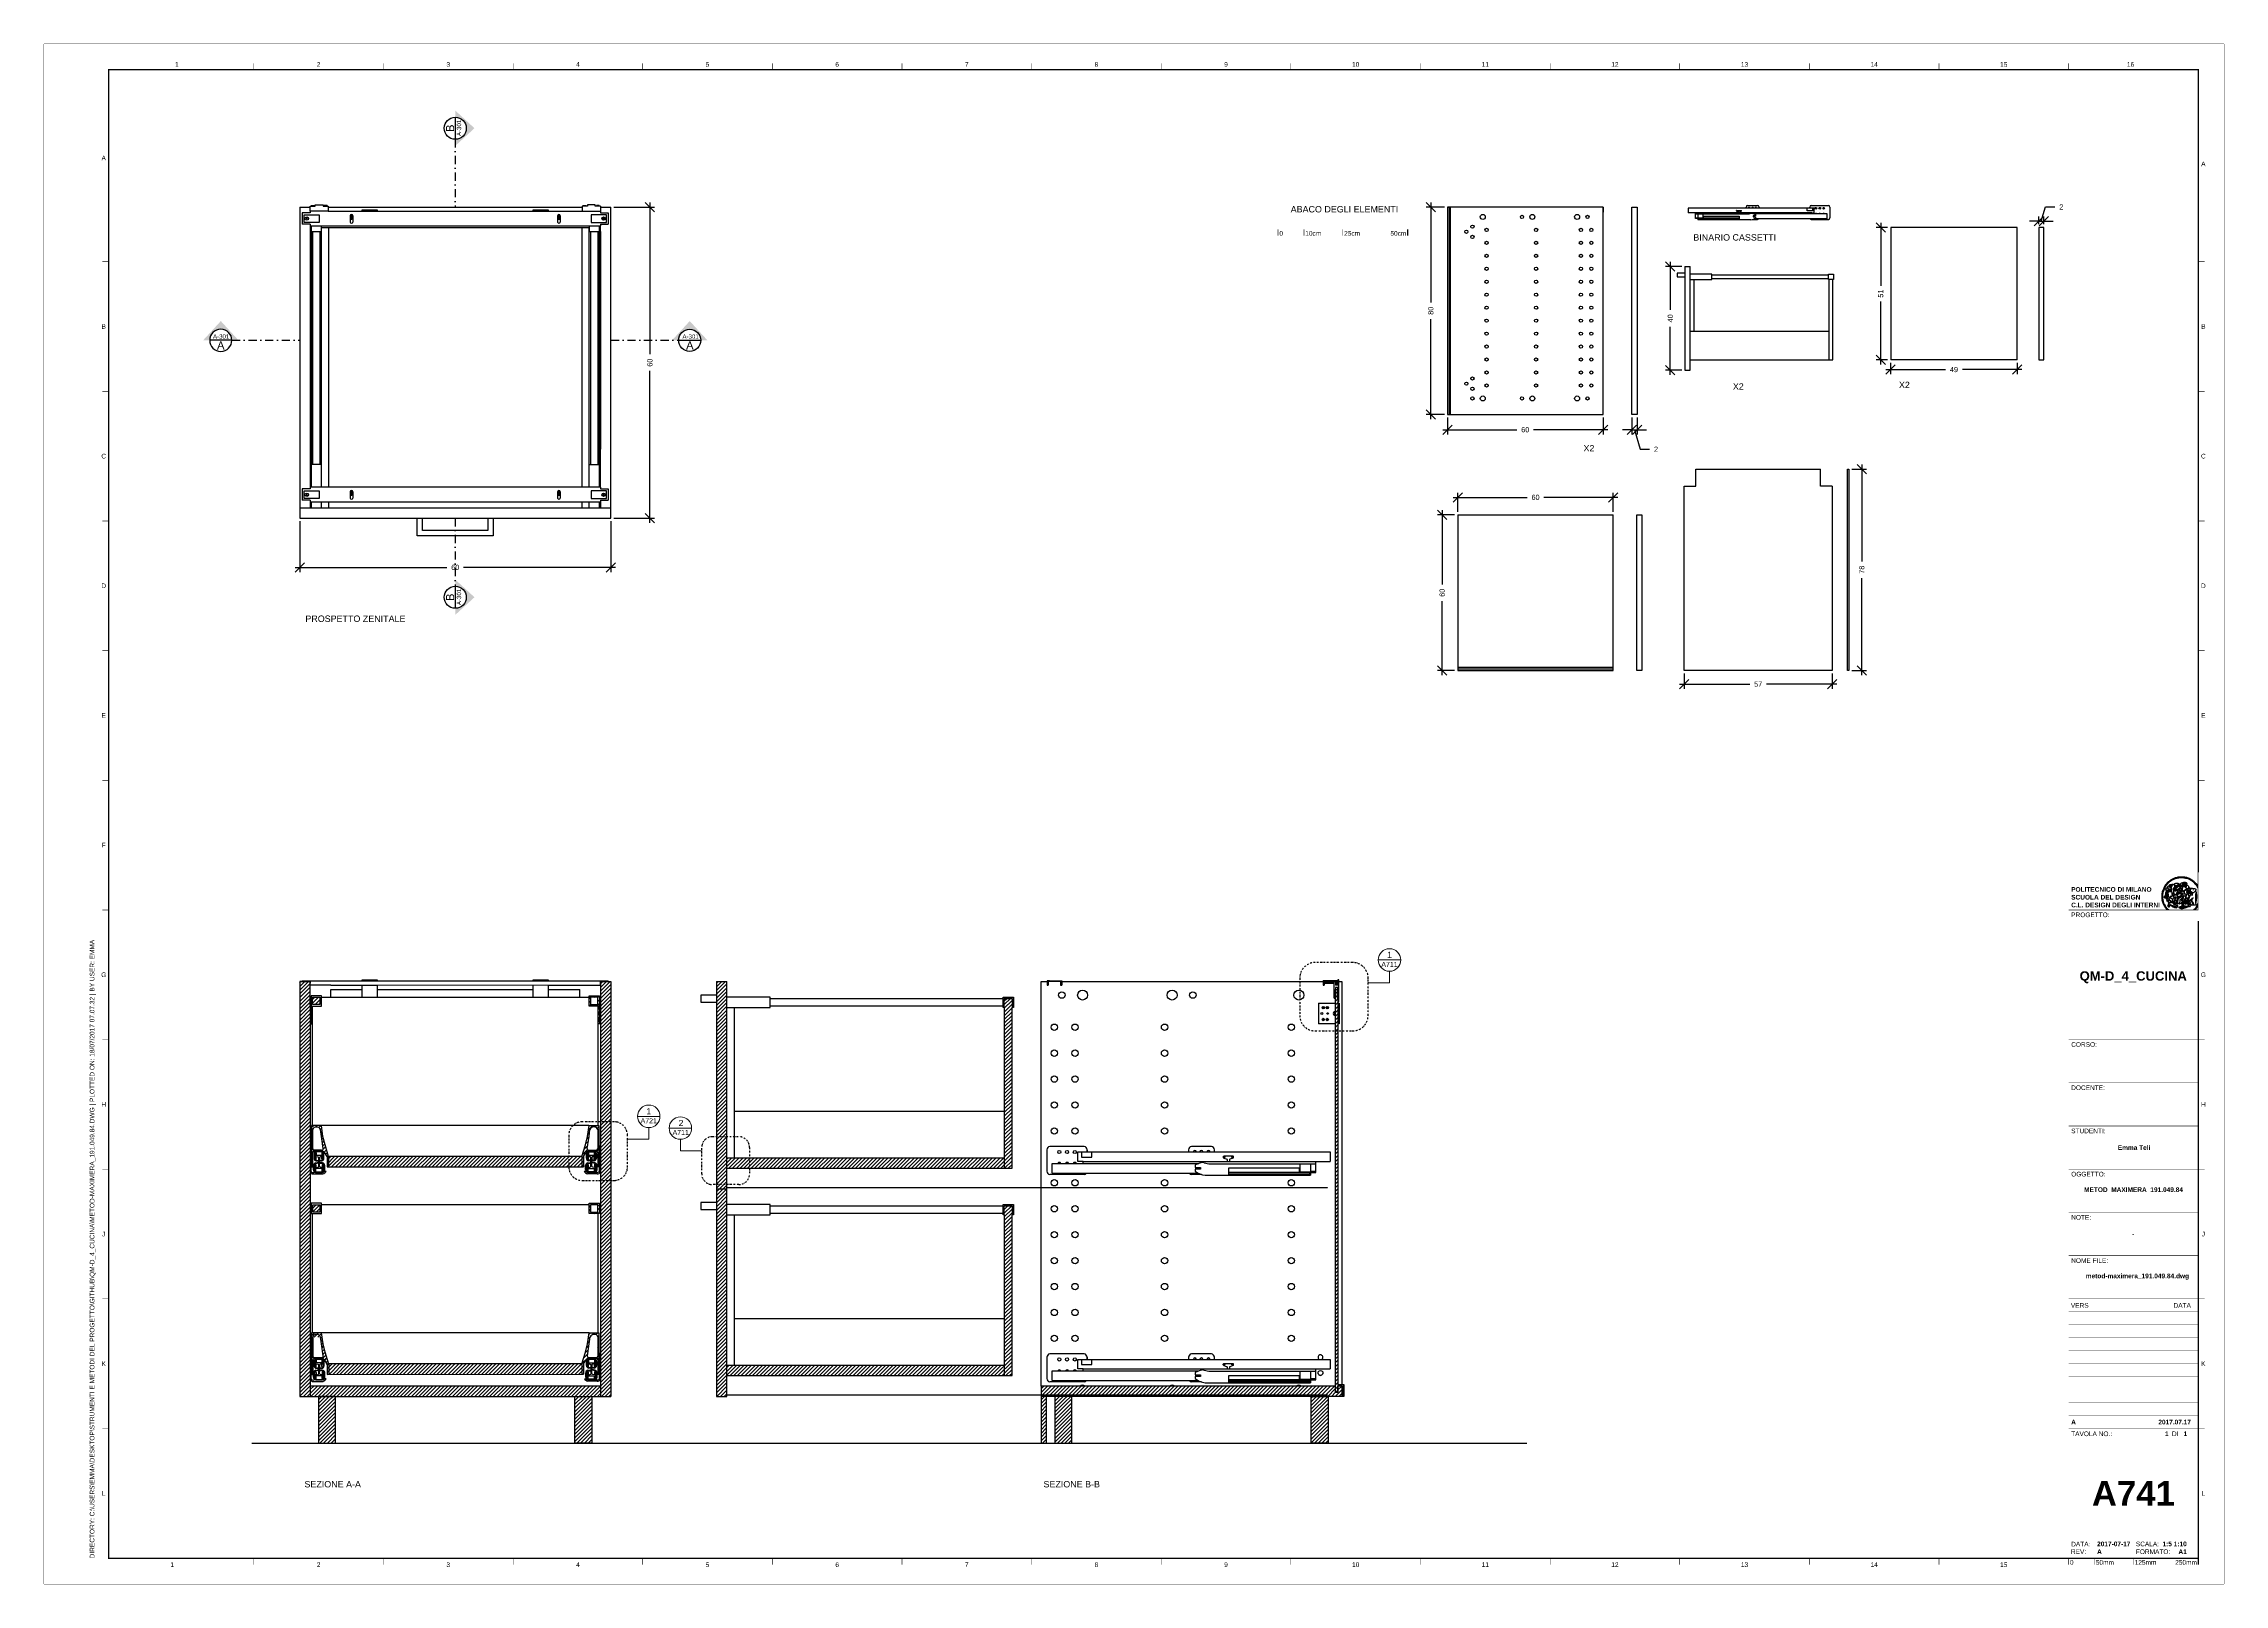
# Paper-space layout 'A000' of a CAD drawing. Header units: millimetres. Extents: x 0 to 841, y 0 to 594.
# The model-space entities are those that its viewports show. They can reach past a viewport. Long polylines and large blocks are cut down to what shows.
import ezdxf
from ezdxf.enums import TextEntityAlignment as Align

# ---------------------------------------------------------------- set-up
doc = ezdxf.new("R2010")
doc.units = ezdxf.units.MM
doc.set_wipeout_variables(frame=1)
for name, pattern in [('CENTERX2', [4, 2.5, -0.5, 0.5, -0.5]), ('TRATTEGGIATO', [0.75, 0.5, -0.25]), ('TRATTOPUNTO', [25.4, 12.7, -6.35, 0, -6.35])]:
    doc.linetypes.add(name, pattern=pattern)
doc.layers.add('A-ANNO-SYMB', color=3, linetype='Continuous', lineweight=15)
doc.layers.add('A-GLAZ-FULL', color=4, linetype='Continuous', lineweight=25)
for name, color, linetype in [('ARREDI SEZIONATI', 2, 'Continuous'), ('FINESTRE', 4, 'Continuous'), ('G-ANNO-LOGO', 3, 'Continuous'), ('G-ANNO-TEXT', 3, 'Continuous'), ('G-ANNO-TTLB', 3, 'Continuous'), ('linee sezionate', 4, 'Continuous'), ('prospetti', 2, 'Continuous'), ('quote', 3, 'Continuous'), ('simboli', 6, 'Continuous'), ('simboli tratteggiati', 1, 'Continuous'), ('viti', 5, 'Continuous')]:
    doc.layers.add(name, color=color, linetype=linetype)
doc.layers.add('G-ANNO-NPLT', color=210, linetype='Continuous', plot=False)
doc.layers.get('Defpoints').off()
doc.styles.add('ARIAL', font='arial.ttf')
doc.styles.add('ARIAL-BOLD', font='')
doc.styles.add('E-ARIAL', font='arial.ttf')
doc.styles.get("Standard").update_dxf_attribs({"font": 'arial.ttf'})
doc.styles.add('underline', font='arial.ttf')
doc.styles.get('ARIAL-BOLD').set_extended_font_data('Arial', bold=True)
doc.dimstyles.new('TICK_36', dxfattribs={"dimtxt": 2, "dimasz": 3.6, "dimexe": 1.8, "dimexo": 1.2, "dimgap": 1.8, "dimtad": 0, "dimdec": 0, "dimzin": 0, "dimdsep": 46, "dimtxsty": 'ARIAL', "dimblk": 'OBLIQUE', "dimcen": 1.8, "dimdle": 1.8, "dimclrd": 256, "dimclrt": 256, "dimadec": 0, "dimazin": 0, "dimtfac": 1, "dimtdec": 0, "dimtmove": 1, "dimatfit": 3, "dimldrblk": 'OPEN90', "dimfxl": 1, "dimtfill": 1, "dimtolj": 1, "dimtzin": 0, "dimarcsym": 0})

# ---------------------------------------------------------------- blocks, each defined once
blk = doc.blocks.new('A1_GRID_LAYOUT')
at = {"layer": 'G-ANNO-NPLT', "const_width": 0.18}
for points in [[(841, 594), (0, 594)], [(0, 0), (0, 594)], [(841, 0), (841, 594)], [(841, 0), (0, 0)]]:
    blk.add_lwpolyline(points, dxfattribs=at)
at = {"layer": 'G-ANNO-TTLB', "const_width": 0.5, "flags": 128}
blk.add_lwpolyline([(25, 584), (25, 10), (831, 10), (831, 584)], close=True, dxfattribs=at)
at = {"layer": 'G-ANNO-TTLB', "const_width": 0.18, "flags": 128}
for points in [[(81, 586.5), (81, 584)], [(131, 586.5), (131, 584)], [(181, 586.5), (181, 584)], [(231, 586.5), (231, 584)], [(281, 586.5), (281, 584)], [(331, 586.5), (331, 584)], [(381, 586.5), (381, 584)], [(431, 586.5), (431, 584)], [(481, 586.5), (481, 584)], [(531, 586.5), (531, 584)], [(581, 586.5), (581, 584)], [(631, 586.5), (631, 584)], [(681, 586.5), (681, 584)], [(731, 586.5), (731, 584)], [(781, 586.5), (781, 584)], [(0, 578.5), (0, 576)], [(25, 510), (22.5, 510)], [(833.5, 510), (831, 510)], [(25, 460), (22.5, 460)], [(833.5, 460), (831, 460)], [(25, 410), (22.5, 410)], [(833.5, 410), (831, 410)], [(25, 360), (22.5, 360)], [(833.5, 360), (831, 360)], [(25, 310), (22.5, 310)], [(833.5, 310), (831, 310)], [(25, 260), (22.5, 260)], [(833.5, 260), (831, 260)], [(25, 210), (22.5, 210)], [(833.5, 210), (831, 210)], [(25, 160), (22.5, 160)], [(833.5, 160), (831, 160)], [(25, 110), (22.5, 110)], [(833.5, 110), (831, 110)], [(833.5, 110), (831, 110)], [(25, 60), (22.5, 60)], [(833.5, 60), (831, 60)], [(833.5, 60), (831, 60)], [(81, 10), (81, 7.5)], [(131, 10), (131, 7.5)], [(181, 10), (181, 7.5)], [(231, 10), (231, 7.5)], [(281, 10), (281, 7.5)], [(331, 10), (331, 7.5)], [(381, 10), (381, 7.5)], [(431, 10), (431, 7.5)], [(481, 10), (481, 7.5)], [(531, 10), (531, 7.5)], [(581, 10), (581, 7.5)], [(631, 10), (631, 7.5)], [(681, 10), (681, 7.5)], [(731, 10), (731, 7.5)], [(781, 10), (781, 7.5)]]:
    blk.add_lwpolyline(points, dxfattribs=at)
at = {"layer": 'G-ANNO-TTLB', "const_width": 0.18}
blk.add_lwpolyline([(716.5, 10), (776.5, 10)], dxfattribs=at)
at = {"layer": 'G-ANNO-TEXT', "style": 'ARIAL'}
for s, p in [('1', (51.35, 586.07)), ('2', (106, 586.07)), ('3', (156, 586.07)), ('4', (206, 586.07)), ('5', (256, 586.07)), ('6', (306, 586.07)), ('7', (356, 586.07)), ('8', (406, 586.07)), ('9', (456, 586.07)), ('10', (506, 586.07)), ('11', (556, 586.07)), ('12', (606, 586.07)), ('13', (656, 586.07)), ('14', (706, 586.07)), ('15', (756, 586.07)), ('16', (804.89, 586.07)), ('A', (23.09, 549.98)), ('A', (832.98, 547.71)), ('B', (23.09, 485)), ('B', (832.98, 485)), ('C', (23.09, 435)), ('C', (832.98, 435)), ('D', (23.09, 385)), ('D', (832.98, 385)), ('E', (23.09, 335)), ('E', (832.98, 335)), ('F', (23.09, 285)), ('F', (832.98, 285)), ('G', (23.09, 235)), ('G', (832.98, 235)), ('H', (23.09, 185)), ('H', (832.98, 185)), ('J', (23.09, 135)), ('J', (832.98, 135)), ('K', (23.09, 85)), ('K', (832.98, 85)), ('L', (23.09, 35)), ('L', (832.98, 35)), ('2', (106, 7.51)), ('3', (156, 7.51)), ('6', (306, 7.51)), ('8', (406, 7.51)), ('9', (456, 7.51)), ('10', (506, 7.51)), ('12', (606, 7.51)), ('13', (656, 7.51)), ('1', (49.49, 7.51)), ('4', (206, 7.51)), ('5', (256, 7.51)), ('7', (356, 7.51)), ('11', (556, 7.51)), ('14', (706, 7.51)), ('15', (756, 7.51))]:
    blk.add_text(s, height=1.8, dxfattribs=at).set_placement(p, align=Align.MIDDLE_CENTER)
at = {"layer": 'G-ANNO-TEXT', "insert": (17.7, 9.95), "char_height": 1.8, "attachment_point": 1, "rotation": 90, "style": 'ARIAL'}
blk.add_mtext_dynamic_manual_height_columns('DIRECTORY: C:\\\\USERS\\\\EMMA\\\\DESKTOP\\\\STRUMENTI E METODI DEL PROGETTO\\\\GITHUB\\\\QM-D_4_CUCINA\\\\METOD-MAXIMERA_191.049.84.DWG | PLOTTED ON: 18/07/2017 07.07.32 | BY USER: EMMA', width=412.209, gutter_width=9, heights=[0], dxfattribs=at)
blk = doc.blocks.new('*U54')
at = {"layer": 'G-ANNO-TTLB', "const_width": 0.18}
for points in [[(0, -2.5), (0, 0)], [(10, 0), (10, -2.5)], [(25, 0), (25, -2.5)]]:
    blk.add_lwpolyline(points, dxfattribs=at)
at = {"layer": 'G-ANNO-TTLB'}
blk.add_lwpolyline([(50, 0, 0.48, 0.48, 0), (50, -2.5, 0.48, 0.48, 0)], format="xyseb", dxfattribs=at)
at = {"layer": 'G-ANNO-TEXT', "style": 'E-ARIAL'}
blk.add_text('0', height=1.8, dxfattribs=at).set_placement((1.2, -0.7), align=Align.TOP_CENTER)
for s, p in [('50mm', (10.5, -2.5)), ('125mm', (25.5, -2.5))]:
    blk.add_text(s, height=1.8, dxfattribs=at).set_placement(p)
blk.add_text('250mm', height=1.8, dxfattribs=at).set_placement((49.5, -2.5), align=Align.RIGHT)
blk = doc.blocks.new('logoPolimi')
for p, q in [((-2.37, 0.12), (-2.16, 0.11)), ((-2.37, 0.01), (-2.16, 0.01)), ((-2.36, 0.23), (-2.15, 0.21)), ((-2.35, 0.34), (-2.14, 0.31)), ((-2.33, 0.45), (-2.12, 0.41)), ((-2.3, 0.55), (-2.1, 0.51)), ((-2.28, 0.66), (-2.07, 0.6)), ((-2.24, 0.77), (-2.04, 0.7)), ((-2.2, 0.87), (-2.01, 0.79)), ((-2.16, 0.97), (-1.97, 0.89)), ((-2.11, 1.07), (-1.93, 0.98)), ((-2.06, 1.17), (-1.88, 1.07)), ((-2.01, 1.26), (-1.83, 1.15)), ((-1.94, 1.36), (-1.77, 1.24)), ((-1.88, 1.45), (-1.71, 1.32)), ((-1.84, 0.03), (-1.82, 0.35)), ((-1.81, 1.53), (-1.65, 1.4)), ((-1.74, 1.61), (-1.58, 1.47)), ((-1.73, 0.59), (-1.73, 0.59)), ((-1.73, 0.59), (-1.73, 0.59)), ((-1.66, 1.69), (-1.51, 1.54)), ((-1.65, 0.57), (-1.65, 0.57)), ((-1.59, 1.12), (-1.59, 1.12)), ((-1.58, 1.77), (-1.44, 1.61)), ((-1.51, 0.55), (-1.51, 0.55)), ((-1.51, 0.55), (-1.51, 0.55)), ((-1.49, 1.84), (-1.36, 1.68)), ((-1.41, 1.91), (-1.28, 1.74)), ((-1.32, 1.97), (-1.2, 1.8)), ((-1.31, 0.79), (-1.21, 0.75)), ((-1.21, 0.75), (-1.31, 0.79)), ((-1.21, 0.75), (-1.31, 0.79)), ((-1.22, 2.03), (-1.11, 1.85)), ((-1.21, 0.75), (-1.21, 0.75)), ((-1.21, 0.75), (-1.21, 0.75)), ((-1.19, 0.76), (-1.19, 0.76)), ((-1.19, 0.76), (-1.19, 0.76)), ((-1.17, 0.99), (-1.18, 0.99)), ((-1.18, 0.99), (-1.17, 0.99)), ((-1.16, 0.57), (-1.16, 0.57)), ((-1.16, 0.57), (-1.16, 0.57)), ((-1.13, 2.09), (-1.03, 1.9)), ((-1.1, 0.01), (-0.99, 0.06)), ((-0.99, 0.06), (-1.1, 0.01)), ((-0.99, 0.06), (-1.1, 0.01)), ((-1.03, 2.14), (-0.94, 1.95)), ((-0.99, 0.06), (-0.99, 0.06)), ((-0.99, 0.06), (-0.99, 0.06)), ((-0.97, 0.79), (-0.98, 0.79)), ((-0.89, 0.84), (-0.97, 0.79)), ((-0.97, 0.79), (-0.89, 0.84)), ((-0.96, 1.41), (-0.96, 1.41)), ((-0.96, 1.41), (-0.96, 1.41)), ((-0.93, 2.18), (-0.84, 1.99)), ((-0.89, 0.84), (-0.82, 0.87)), ((-0.82, 0.87), (-0.89, 0.84)), ((-0.89, 0.84), (-0.82, 0.87)), ((-0.88, 0.83), (-0.89, 0.84)), ((-0.85, 1.39), (-0.85, 1.39)), ((-0.85, 1.39), (-0.85, 1.39)), ((-0.84, 0.14), (-0.84, 0.14)), ((-0.83, 2.22), (-0.75, 2.03)), ((-0.77, 1.08), (-0.78, 1.08)), ((-0.78, 1.08), (-0.77, 1.08)), ((-0.61, 1.12), (-0.77, 1.08)), ((-0.77, 1.08), (-0.61, 1.12)), ((-0.77, 1.08), (-0.61, 1.12)), ((-0.75, 1.3), (-0.76, 1.29)), ((-0.76, 1.29), (-0.75, 1.3)), ((-0.72, 2.26), (-0.66, 2.06)), ((-0.65, 0.99), (-0.7, 0.96)), ((-0.69, 0.18), (-0.68, 0.18)), ((-0.66, 0.93), (-0.66, 0.93)), ((-0.66, 0.93), (-0.64, 0.93)), ((-0.66, 0.93), (-0.66, 0.93)), ((-0.66, 0.93), (-0.66, 0.93)), ((-0.63, 1.01), (-0.63, 1.01)), ((-0.63, 1.01), (-0.62, 1.01)), ((-0.63, 0.66), (-0.63, 0.66)), ((-0.61, 2.29), (-0.56, 2.09)), ((-0.6, 1.12), (-0.61, 1.12)), ((-0.61, 1.12), (-0.6, 1.12)), ((-0.61, 1.12), (-0.6, 1.12)), ((-0.61, 0.86), (-0.57, 0.85)), ((-0.57, 0.85), (-0.61, 0.86)), ((-0.61, 0.86), (-0.57, 0.85)), ((-0.53, 1.08), (-0.6, 1.12)), ((-0.6, 1.12), (-0.6, 1.11)), ((-0.6, 1.12), (-0.53, 1.08)), ((-0.57, 0.8), (-0.59, 0.8)), ((-0.57, 0.85), (-0.53, 0.84)), ((-0.57, 0.85), (-0.57, 0.85)), ((-0.57, 0.85), (-0.57, 0.85)), ((-0.57, 0.85), (-0.53, 0.84)), ((-0.56, 0.29), (-0.49, 0.48)), ((-0.56, 0.14), (-0.56, 0.29)), ((-0.5, 0.11), (-0.56, 0.14)), ((-0.53, 0.84), (-0.51, 0.84)), ((-0.53, 0.84), (-0.51, 0.84)), ((-0.53, 0.84), (-0.53, 0.84)), ((-0.51, 2.32), (-0.46, 2.11)), ((-0.51, 0.11), (-0.51, 0.11)), ((-0.51, 0.11), (-0.51, 0.11)), ((-0.34, 0.33), (-0.5, 0.11)), ((-0.49, 0.48), (-0.41, 0.55)), ((-0.42, 0.8), (-0.47, 0.79)), ((-0.42, 0.8), (-0.47, 0.79)), ((-0.47, 0.79), (-0.45, 0.76)), ((-0.47, 0.79), (-0.45, 0.76)), ((-0.45, 1.14), (-0.42, 1.11)), ((-0.42, 1.26), (-0.36, 1.22)), ((-0.41, 0.55), (-0.34, 0.49)), ((-0.4, 2.34), (-0.36, 2.13)), ((-0.4, 1.37), (-0.38, 1.38)), ((-0.39, 1.37), (-0.4, 1.37)), ((-0.35, 1.33), (-0.4, 1.37)), ((-0.39, 1.24), (-0.4, 1.23)), ((-0.38, 1.14), (-0.38, 1.14)), ((-0.34, 0.49), (-0.09, 0.48)), ((-0.16, 0.32), (-0.34, 0.33)), ((-0.14, 0.32), (-0.31, 0.34)), ((-0.29, 2.35), (-0.26, 2.14)), ((-0.28, 1.3), (-0.29, 1.3)), ((-0.28, 1.3), (-0.28, 1.3)), ((-0.18, 2.36), (-0.16, 2.15)), ((-0.16, 1.24), (-0.16, 1.25)), ((-0.16, 1.25), (-0.16, 1.25)), ((-0.16, 0.49), (-0.14, 0.64)), ((-0.06, 0.27), (-0.16, 0.32)), ((-0.1, 0.88), (-0.09, 0.87)), ((-0.08, 1.37), (-0.08, 1.38)), ((-0.08, 1.23), (-0.05, 1.21)), ((-0.05, 1.21), (-0.08, 1.23)), ((-0.08, 1.23), (-0.05, 1.21)), ((-0.07, 2.37), (-0.06, 2.16)), ((-0.03, 0.26), (-0.06, 0.27)), ((-0.05, 1.21), (-0.04, 1.21)), ((-0.04, 1.21), (-0.05, 1.21)), ((-0.04, 1.21), (-0.04, 1.21)), ((-0.04, 1.21), (-0.04, 1.21)), ((-0.04, 0.48), (-0.03, 0.26)), ((0.03, 1.15), (0.03, 1.15)), ((0.03, 0.66), (0.03, 0.67)), ((0.04, 2.37), (0.04, 2.16)), ((0.07, 0.58), (0.07, 0.57)), ((0.1, 1.18), (0.1, 1.18)), ((0.1, 0.84), (0.1, 0.84)), ((0.13, 1.32), (0.17, 1.19)), ((0.15, 2.36), (0.14, 2.16)), ((0.14, 0.71), (0.34, 0.65)), ((0.31, 0.56), (0.17, 0.63)), ((0.26, 2.36), (0.24, 2.15)), ((0.27, 1.61), (0.27, 1.61)), ((0.27, 1.61), (0.27, 1.61)), ((0.27, 1.61), (0.27, 1.61)), ((0.29, 1.29), (0.29, 1.29)), ((0.29, 1.29), (0.29, 1.29)), ((0.29, 1.29), (0.29, 1.29)), ((0.29, 1.29), (0.29, 1.29)), ((0.33, 0.49), (0.34, 0.49)), ((0.33, 0.03), (0.35, 0.03)), ((0.33, 0.03), (0.35, 0.03)), ((0.37, 2.34), (0.34, 2.13)), ((0.34, 0.65), (0.34, 0.64)), ((0.35, 0.03), (0.57, 0.06)), ((0.35, 0.03), (0.57, 0.06)), ((0.35, 0.03), (0.35, 0.03)), ((0.35, 0.03), (0.35, 0.03)), ((0.38, 1.36), (0.37, 1.35)), ((0.38, 0.34), (0.37, 0.34)), ((0.38, 0.34), (0.38, 0.34)), ((0.43, 0.67), (0.39, 0.64)), ((0.48, 2.32), (0.44, 2.12)), ((0.49, 1.05), (0.51, 1.13)), ((0.51, 1.13), (0.49, 1.05)), ((0.49, 1.05), (0.51, 1.13)), ((0.51, 1.31), (0.5, 1.29)), ((0.51, 1.13), (0.52, 1.23)), ((0.52, 1.23), (0.51, 1.23)), ((0.51, 1.23), (0.52, 1.23)), ((0.52, 1.23), (0.51, 1.13)), ((0.51, 1.13), (0.52, 1.23)), ((0.52, 1.24), (0.6, 1.37)), ((0.52, 1.23), (0.6, 1.36)), ((0.6, 1.36), (0.52, 1.23)), ((0.52, 1.23), (0.52, 1.23)), ((0.52, 1.23), (0.52, 1.24)), ((0.52, 1.23), (0.52, 1.23)), ((0.55, 1.07), (0.53, 1.06)), ((0.53, 1.04), (0.53, 1.06)), ((0.53, 1.05), (0.53, 1.04)), ((0.59, 2.3), (0.54, 2.09)), ((0.54, 0.3), (0.63, 0.32)), ((0.54, -0.08), (0.61, 0.06)), ((0.61, 0.06), (0.54, -0.08)), ((0.54, -0.08), (0.61, 0.06)), ((0.56, 0.19), (0.59, 0.21)), ((0.57, 1.07), (0.57, 1.07)), ((0.57, 1.07), (0.57, 1.07)), ((0.57, 1.07), (0.57, 1.07)), ((0.57, 1.07), (0.57, 1.07)), ((0.57, 1.07), (0.57, 1.07)), ((0.57, 1.07), (0.57, 1.07)), ((0.57, 1.07), (0.57, 1.07)), ((0.58, 0.3), (0.59, 0.29)), ((0.59, 0.78), (0.59, 0.79)), ((0.59, 0.79), (0.59, 0.79)), ((0.59, 0.79), (0.59, 0.79)), ((0.59, 0.79), (0.59, 0.78)), ((0.61, 0.06), (0.6, 0.07)), ((0.6, 0.07), (0.61, 0.06)), ((0.61, 0.06), (0.61, 0.07)), ((0.62, 0.21), (0.65, 0.22)), ((0.69, 2.27), (0.63, 2.07)), ((0.64, 1.37), (0.65, 1.37)), ((0.69, 0.86), (0.68, 0.86)), ((0.68, 0.86), (0.69, 0.86)), ((0.68, 0.76), (0.68, 0.76)), ((0.8, 2.23), (0.73, 2.03)), ((0.76, 0.26), (0.76, 0.26)), ((0.9, 2.19), (0.82, 2)), ((0.82, 0.35), (0.84, 0.36)), ((0.82, 0.35), (0.82, 0.35)), ((0.84, 0.36), (0.84, 0.37)), ((0.85, 0.34), (1.05, 0.35)), ((1, 2.15), (0.91, 1.96)), ((0.93, 1.05), (0.93, 1.05)), ((0.93, 1.05), (0.93, 1.05)), ((0.93, 1.05), (0.93, 1.04)), ((0.93, 1.05), (0.93, 1.05)), ((0.97, 0.66), (0.96, 0.66)), ((1.01, 0.97), (0.98, 0.96)), ((1.1, 2.1), (1, 1.91)), ((1.2, 2.04), (1.09, 1.86)), ((1.17, 0.96), (1.17, 0.95)), ((1.17, 0.95), (1.17, 0.95)), ((1.29, 1.99), (1.18, 1.81)), ((1.38, 1.92), (1.26, 1.75)), ((1.34, 0.37), (1.26, 0.04)), ((1.27, 0.37), (1.27, 0.38)), ((1.28, 0.95), (1.28, 0.95)), ((1.47, 1.86), (1.34, 1.69)), ((1.37, 0.73), (1.46, 0.81)), ((1.41, 0.4), (1.41, 0.41)), ((1.56, 1.79), (1.42, 1.63)), ((1.64, 1.71), (1.49, 1.56)), ((1.49, 0.9), (1.57, 0.92)), ((1.72, 1.63), (1.56, 1.49)), ((1.67, 0.6), (1.57, 0.53)), ((1.79, 1.55), (1.63, 1.41)), ((1.86, 1.47), (1.7, 1.34)), ((1.93, 1.38), (1.76, 1.26)), ((1.99, 1.29), (1.81, 1.17)), ((2.05, 1.19), (1.87, 1.09)), ((2.1, 1.1), (1.92, 1)), ((2.15, 1), (1.96, 0.91)), ((2.19, 0.9), (2, 0.82)), ((2.23, 0.79), (2.04, 0.72)), ((2.27, 0.69), (2.07, 0.63)), ((2.3, 0.58), (2.09, 0.53)), ((2.32, 0.47), (2.12, 0.43)), ((2.34, 0.37), (2.13, 0.33)), ((2.36, 0.26), (2.15, 0.23)), ((2.37, 0.15), (2.16, 0.13)), ((2.37, 0.04), (2.16, 0.03)), ((-2.37, -0.1), (-2.16, -0.09)), ((-2.36, -0.21), (-2.15, -0.19)), ((-2.35, -0.32), (-2.14, -0.29)), ((-2.33, -0.43), (-2.12, -0.39)), ((-2.31, -0.54), (-2.1, -0.49)), ((-2.28, -0.65), (-2.08, -0.59)), ((-2.25, -0.75), (-2.05, -0.69)), ((-2.21, -0.86), (-2.02, -0.78)), ((-2.17, -0.96), (-1.98, -0.87)), ((-2.12, -1.06), (-1.93, -0.96)), ((-2.07, -1.16), (-1.89, -1.05)), ((-2.04, -0.15), (-1.97, -0.2)), ((-2.01, -1.25), (-1.84, -1.14)), ((-1.95, -1.34), (-1.78, -1.22)), ((-1.89, -1.43), (-1.72, -1.31)), ((-1.82, -1.52), (-1.66, -1.38)), ((-1.75, -1.6), (-1.59, -1.46)), ((-1.67, -1.68), (-1.52, -1.53)), ((-1.58, -0.12), (-1.6, -0.18)), ((-1.6, -0.18), (-1.58, -0.28)), ((-1.57, -0.54), (-1.59, -0.54)), ((-1.59, -0.54), (-1.59, -0.54)), ((-1.59, -1.76), (-1.45, -1.6)), ((-1.56, -0.32), (-1.56, -0.31)), ((-1.56, -0.31), (-1.56, -0.31)), ((-1.53, -0.65), (-1.53, -0.65)), ((-1.53, -0.65), (-1.53, -0.65)), ((-1.51, -1.83), (-1.37, -1.67)), ((-1.48, -0.86), (-1.48, -0.85)), ((-1.42, -0.37), (-1.42, -0.37)), ((-1.42, -1.9), (-1.29, -1.73)), ((-1.38, -0.46), (-1.38, -0.46)), ((-1.33, -1.96), (-1.21, -1.79)), ((-1.31, -0.24), (-1.31, -0.23)), ((-1.31, -0.23), (-1.31, -0.24)), ((-1.24, -2.02), (-1.13, -1.84)), ((-1.23, -0.19), (-1.23, -0.19)), ((-1.23, -0.19), (-1.23, -0.19)), ((-1.23, -0.19), (-1.23, -0.19)), ((-1.23, -0.19), (-1.23, -0.19)), ((-1.14, -2.08), (-1.04, -1.89)), ((-1.04, -2.13), (-0.95, -1.94)), ((-1.01, -0.39), (-1.02, -0.39)), ((-1.02, -0.39), (-1.01, -0.39)), ((-1.02, -0.7), (-1.02, -0.7)), ((-1.02, -0.7), (-1.02, -0.7)), ((-1.02, -0.7), (-1.02, -0.7)), ((-0.94, -2.18), (-0.86, -1.98)), ((-0.84, -2.22), (-0.77, -2.02)), ((-0.79, -0.51), (-0.83, -0.58)), ((-0.83, -0.58), (-0.79, -0.51)), ((-0.83, -0.58), (-0.79, -0.51)), ((-0.78, -1.05), (-0.83, -0.94)), ((-0.83, -0.94), (-0.78, -1.05)), ((-0.83, -0.94), (-0.83, -0.94)), ((-0.83, -0.94), (-0.78, -1.05)), ((-0.82, -1.23), (-0.82, -1.23)), ((-0.82, -1.23), (-0.77, -1.23)), ((-0.77, -1.23), (-0.82, -1.23)), ((-0.82, -1.23), (-0.82, -1.23)), ((-0.77, -1.23), (-0.82, -1.23)), ((-0.75, -0.96), (-0.8, -0.89)), ((-0.8, -0.89), (-0.79, -0.92)), ((-0.79, -0.92), (-0.8, -0.89)), ((-0.8, -0.89), (-0.75, -0.96)), ((-0.79, -0.92), (-0.8, -0.89)), ((-0.8, -0.89), (-0.8, -0.89)), ((-0.8, -0.89), (-0.75, -0.96)), ((-0.79, -0.92), (-0.78, -0.95)), ((-0.78, -0.95), (-0.79, -0.92)), ((-0.78, -0.95), (-0.79, -0.92)), ((-0.77, -0.49), (-0.78, -0.48)), ((-0.78, -0.48), (-0.77, -0.49)), ((-0.78, -0.95), (-0.76, -1)), ((-0.76, -1), (-0.78, -0.95)), ((-0.76, -1), (-0.78, -0.95)), ((-0.71, -0.89), (-0.75, -0.87)), ((-0.75, -0.87), (-0.71, -0.89)), ((-0.75, -0.87), (-0.71, -0.89)), ((-0.72, -1.01), (-0.75, -0.96)), ((-0.75, -0.96), (-0.72, -1.01)), ((-0.75, -0.96), (-0.72, -1.01)), ((-0.74, -2.25), (-0.67, -2.05)), ((-0.64, -0.93), (-0.71, -0.89)), ((-0.71, -0.89), (-0.64, -0.93)), ((-0.71, -0.89), (-0.64, -0.93)), ((-0.66, -0.53), (-0.66, -0.53)), ((-0.66, -0.53), (-0.66, -0.53)), ((-0.66, -0.53), (-0.66, -0.53)), ((-0.63, -2.29), (-0.57, -2.08)), ((-0.52, -2.31), (-0.48, -2.11)), ((-0.39, -0.81), (-0.51, -0.69)), ((-0.51, -1.04), (-0.5, -1.04)), ((-0.48, -0.42), (-0.48, -0.42)), ((-0.48, -0.42), (-0.48, -0.42)), ((-0.48, -0.42), (-0.48, -0.42)), ((-0.42, -2.33), (-0.38, -2.13)), ((-0.41, -0.51), (-0.41, -0.51)), ((-0.38, -0.05), (-0.39, -0.12)), ((-0.39, -0.12), (-0.37, -0.1)), ((-0.35, -0.14), (-0.37, -0.08)), ((-0.37, -0.09), (-0.37, -0.09)), ((-0.33, -0.12), (-0.35, -0.14)), ((-0.32, -0.14), (-0.35, -0.14)), ((-0.35, -0.18), (-0.34, -0.22)), ((-0.34, -0.08), (-0.29, -0.16)), ((-0.34, -0.22), (-0.34, -0.22)), ((-0.27, -0.17), (-0.32, -0.14)), ((-0.31, -2.35), (-0.28, -2.14)), ((-0.25, -0.91), (-0.26, -0.9)), ((-0.26, -1.29), (0.1, -1.2)), ((0.1, -1.2), (-0.26, -1.29)), ((0.08, -1.4), (-0.26, -1.29)), ((-0.26, -1.29), (0.08, -1.4)), ((-0.26, -1.38), (-0.26, -1.29)), ((-0.26, -1.29), (-0.26, -1.29)), ((-0.26, -1.29), (-0.26, -1.38)), ((-0.26, -1.29), (0.08, -1.4)), ((-0.26, -1.29), (-0.26, -1.29)), ((0.08, -1.49), (-0.26, -1.38)), ((-0.26, -1.38), (0.09, -1.49)), ((-0.2, -2.36), (-0.18, -2.15)), ((-0.14, -0.15), (-0.16, -0.13)), ((-0.11, -0.04), (-0.12, -0.05)), ((-0.09, -2.37), (-0.08, -2.16)), ((-0.04, -0.41), (-0.01, -0.44)), ((-0.01, -0.44), (-0.04, -0.41)), ((-0.04, -0.41), (-0.01, -0.44)), ((0.03, -2.37), (0.02, -2.16)), ((0.07, -0.84), (0.07, -0.84)), ((0.07, -0.84), (0.07, -0.84)), ((0.1, -1.2), (0.08, -1.32)), ((0.08, -1.32), (0.13, -1.2)), ((0.08, -1.4), (0.72, -1.22)), ((0.72, -1.22), (0.08, -1.4)), ((0.08, -1.4), (0.72, -1.22)), ((0.72, -1.31), (0.08, -1.49)), ((0.08, -1.44), (0.08, -1.4)), ((0.08, -1.4), (0.08, -1.44)), ((0.08, -1.4), (0.08, -1.49)), ((0.08, -1.49), (0.08, -1.44)), ((0.08, -1.44), (0.08, -1.44)), ((0.08, -1.44), (0.08, -1.45)), ((0.08, -1.45), (0.08, -1.46)), ((0.08, -1.46), (0.08, -1.49)), ((0.1, -1.01), (0.09, -0.86)), ((0.1, -1.01), (0.09, -0.86)), ((0.09, -1.49), (0.72, -1.31)), ((0.1, -1.2), (0.12, -1.04)), ((0.12, -1.04), (0.1, -1.2)), ((0.13, -1.2), (0.1, -1.2)), ((0.1, -1.2), (0.13, -1.2)), ((0.13, -1.2), (0.1, -1.2)), ((0.1, -1.2), (0.1, -1.2)), ((0.11, -0.44), (0.11, -0.44)), ((0.11, -0.44), (0.11, -0.44)), ((0.12, -0.21), (0.12, -0.21)), ((0.12, -0.21), (0.12, -0.21)), ((0.12, -0.21), (0.12, -0.21)), ((0.12, -0.21), (0.12, -0.21)), ((0.12, -0.21), (0.12, -0.21)), ((0.12, -0.21), (0.12, -0.21)), ((0.12, -0.21), (0.12, -0.21)), ((0.12, -0.21), (0.12, -0.21)), ((0.12, -0.21), (0.12, -0.21)), ((0.12, -0.21), (0.12, -0.21)), ((0.12, -0.21), (0.12, -0.21)), ((0.12, -0.21), (0.12, -0.21)), ((0.12, -0.21), (0.12, -0.21)), ((0.12, -0.56), (0.14, -0.53)), ((0.14, -0.53), (0.12, -0.56)), ((0.12, -0.56), (0.14, -0.53)), ((0.12, -1.04), (0.12, -1.04)), ((0.12, -1.04), (0.12, -1.04)), ((0.12, -1.04), (0.12, -1.04)), ((0.14, -2.37), (0.12, -2.16)), ((0.21, -0.99), (0.13, -1.2)), ((0.13, -1.2), (0.21, -0.99)), ((0.36, -1.14), (0.13, -1.2)), ((0.13, -1.2), (0.26, -1.17)), ((0.14, -0.53), (0.16, -0.49)), ((0.16, -0.49), (0.14, -0.53)), ((0.14, -0.53), (0.16, -0.49)), ((0.16, -0.49), (0.16, -0.49)), ((0.16, -0.49), (0.16, -0.49)), ((0.28, -1.19), (0.21, -0.99)), ((0.21, -0.99), (0.31, -1.27)), ((0.25, -2.36), (0.22, -2.15)), ((0.24, -0.17), (0.24, -0.16)), ((0.24, -0.16), (0.24, -0.17)), ((0.25, -0.84), (0.25, -0.88)), ((0.25, -0.88), (0.25, -0.84)), ((0.25, -0.88), (0.25, -0.84)), ((0.25, -0.88), (0.29, -1.17)), ((0.26, -0.88), (0.25, -0.88)), ((0.31, -1.27), (0.25, -0.88)), ((0.26, -1.17), (0.28, -1.16)), ((0.28, -1.16), (0.36, -1.14)), ((0.29, -1.17), (0.28, -1.19)), ((0.35, -2.34), (0.32, -2.14)), ((0.36, -1.14), (0.72, -1.22)), ((0.72, -1.22), (0.36, -1.14)), ((0.46, -2.32), (0.42, -2.12)), ((0.49, -0.31), (0.49, -0.31)), ((0.49, -0.31), (0.49, -0.31)), ((0.5, -0.27), (0.5, -0.27)), ((0.51, -0.27), (0.51, -0.27)), ((0.57, -2.3), (0.52, -2.1)), ((0.68, -2.27), (0.62, -2.07)), ((0.78, -2.24), (0.71, -2.04)), ((0.72, -0.81), (0.75, -0.89)), ((0.72, -1.22), (0.72, -1.31)), ((0.72, -1.31), (0.72, -1.22)), ((0.74, -0.23), (0.74, -0.23)), ((0.74, -0.23), (0.75, -0.24)), ((0.75, -0.23), (0.75, -0.23)), ((0.89, -2.2), (0.81, -2)), ((0.86, -0.25), (0.82, -0.34)), ((0.87, -0.22), (0.86, -0.23)), ((0.87, -0.22), (0.86, -0.25)), ((0.99, -2.15), (0.9, -1.96)), ((0.96, -0.58), (0.96, -0.57)), ((1.09, -2.11), (0.99, -1.92)), ((1.05, -1.05), (1.04, -1.05)), ((1.19, -2.05), (1.08, -1.87)), ((1.28, -2), (1.17, -1.82)), ((1.37, -1.93), (1.25, -1.76)), ((1.31, -0.27), (1.3, -0.26)), ((1.3, -0.26), (1.3, -0.26)), ((1.3, -0.26), (1.3, -0.26)), ((1.3, -0.26), (1.31, -0.27)), ((1.3, -0.26), (1.3, -0.26)), ((1.46, -1.87), (1.33, -1.7)), ((1.54, -1.8), (1.41, -1.64)), ((1.63, -1.72), (1.48, -1.57)), ((1.71, -1.65), (1.55, -1.5)), ((1.78, -1.57), (1.62, -1.43)), ((1.85, -1.48), (1.69, -1.35)), ((1.92, -1.39), (1.75, -1.27)), ((1.98, -1.3), (1.81, -1.19)), ((2.04, -1.21), (1.86, -1.1)), ((2.09, -1.11), (1.91, -1.01)), ((2.14, -1.01), (1.95, -0.92)), ((2.19, -0.91), (1.99, -0.83)), ((2.23, -0.81), (2.03, -0.74)), ((2.26, -0.7), (2.06, -0.64)), ((2.29, -0.6), (2.09, -0.55)), ((2.32, -0.49), (2.11, -0.45)), ((2.34, -0.38), (2.13, -0.35)), ((2.35, -0.27), (2.15, -0.25)), ((2.37, -0.08), (2.16, -0.07)), ((2.36, -0.16), (2.16, -0.15))]:
    blk.add_line(p, q)
for points in [[(-1.9, 0.12), (-1.94, 0.02), (-2.05, -0.09), (-2.05, -0.09)], [(-1.86, 0.38), (-1.86, 0.38), (-1.87, 0.19), (-1.9, 0.12)], [(-1.76, 0.6), (-1.76, 0.6), (-1.84, 0.57), (-1.86, 0.38)], [(-1.86, -0.04), (-1.84, 0.02), (-1.84, 0.03), (-1.84, 0.03)], [(-1.82, 0.78), (-1.83, 0.8), (-1.85, 0.86), (-1.83, 0.88)], [(-1.82, 0.78), (-1.83, 0.8), (-1.85, 0.86), (-1.83, 0.88)], [(-1.83, 0.88), (-1.81, 0.9), (-1.76, 0.96), (-1.76, 0.96)], [(-1.83, 0.88), (-1.81, 0.9), (-1.76, 0.96), (-1.76, 0.96)], [(-1.76, 0.6), (-1.83, 0.7), (-1.78, 0.74), (-1.78, 0.74)], [(-1.78, 0.74), (-1.79, 0.74), (-1.83, 0.7), (-1.76, 0.6)], [(-1.78, 0.74), (-1.8, 0.76), (-1.81, 0.78), (-1.82, 0.78)], [(-1.78, 0.74), (-1.8, 0.76), (-1.81, 0.78), (-1.82, 0.78)], [(-1.82, 0.35), (-1.81, 0.5), (-1.73, 0.59), (-1.73, 0.59)], [(-1.82, -0.19), (-1.73, -0.07), (-1.75, 0.14), (-1.75, 0.3)], [(-1.75, 0.33), (-1.75, 0.17), (-1.73, -0.05), (-1.8, -0.17)], [(-1.78, 0.74), (-1.75, 0.72), (-1.72, 0.69), (-1.68, 0.7)], [(-1.68, 0.7), (-1.72, 0.69), (-1.75, 0.72), (-1.78, 0.74)], [(-1.68, 0.7), (-1.72, 0.69), (-1.75, 0.72), (-1.78, 0.74)], [(-1.78, 0.74), (-1.78, 0.74), (-1.78, 0.74), (-1.78, 0.74)], [(-1.76, 0.96), (-1.68, 1.1), (-1.59, 1.12), (-1.59, 1.12)], [(-1.76, 0.96), (-1.68, 1.1), (-1.6, 1.12), (-1.6, 1.12)], [(-1.73, 0.59), (-1.74, 0.59), (-1.75, 0.6), (-1.76, 0.6)], [(-1.73, 0.59), (-1.74, 0.59), (-1.75, 0.6), (-1.76, 0.6)], [(-1.75, 0.3), (-1.76, 0.47), (-1.65, 0.57), (-1.65, 0.57)], [(-1.65, 0.57), (-1.65, 0.57), (-1.76, 0.5), (-1.75, 0.33)], [(-1.65, 0.57), (-1.68, 0.58), (-1.7, 0.58), (-1.73, 0.59)], [(-1.65, 0.57), (-1.68, 0.58), (-1.7, 0.58), (-1.73, 0.59)], [(-1.5, 0.71), (-1.53, 0.74), (-1.61, 0.71), (-1.68, 0.7)], [(-1.68, 0.7), (-1.61, 0.71), (-1.53, 0.73), (-1.5, 0.71)], [(-1.5, 0.71), (-1.53, 0.73), (-1.61, 0.71), (-1.68, 0.7)], [(-1.51, 0.55), (-1.56, 0.56), (-1.61, 0.56), (-1.65, 0.57)], [(-1.65, 0.57), (-1.61, 0.56), (-1.56, 0.56), (-1.51, 0.55)], [(-1.51, 0.55), (-1.56, 0.56), (-1.61, 0.56), (-1.65, 0.57)], [(-1.59, 1.12), (-1.6, 1.06), (-1.61, 0.99), (-1.61, 0.97)], [(-1.61, 0.97), (-1.61, 0.99), (-1.6, 1.06), (-1.59, 1.12)], [(-1.61, 0.97), (-1.61, 0.99), (-1.6, 1.06), (-1.59, 1.12)], [(-1.61, 0.97), (-1.61, 0.95), (-1.56, 0.88), (-1.54, 0.87)], [(-1.54, 0.87), (-1.56, 0.88), (-1.61, 0.95), (-1.61, 0.97)], [(-1.54, 0.87), (-1.56, 0.88), (-1.61, 0.96), (-1.61, 0.97)], [(-1.59, 1.12), (-1.59, 1.13), (-1.59, 1.15), (-1.58, 1.16)], [(-1.59, 1.12), (-1.59, 1.13), (-1.59, 1.15), (-1.58, 1.16)], [(-1.58, 1.16), (-1.57, 1.21), (-1.52, 1.23), (-1.49, 1.25)], [(-1.58, 1.16), (-1.57, 1.21), (-1.52, 1.23), (-1.49, 1.25)], [(-1.58, 0.36), (-1.58, 0.48), (-1.51, 0.55), (-1.51, 0.55)], [(-1.51, 0.55), (-1.51, 0.55), (-1.58, 0.48), (-1.58, 0.36)], [(-1.51, 0.55), (-1.51, 0.55), (-1.58, 0.48), (-1.58, 0.36)], [(-1.55, 0.04), (-1.55, 0.08), (-1.58, 0.25), (-1.58, 0.36)], [(-1.58, 0.36), (-1.58, 0.25), (-1.55, 0.08), (-1.55, 0.04)], [(-1.58, 0.36), (-1.58, 0.25), (-1.55, 0.08), (-1.55, 0.04)], [(-1.58, -0.12), (-1.57, -0.06), (-1.55, 0.02), (-1.55, 0.04)], [(-1.55, 0.04), (-1.55, 0.02), (-1.57, -0.06), (-1.58, -0.12)], [(-1.55, 0.04), (-1.55, 0.02), (-1.56, -0.04), (-1.57, -0.1)], [(-1.54, 0.87), (-1.52, 0.85), (-1.47, 0.83), (-1.44, 0.83)], [(-1.44, 0.83), (-1.47, 0.83), (-1.52, 0.85), (-1.54, 0.87)], [(-1.45, 0.83), (-1.47, 0.83), (-1.52, 0.85), (-1.54, 0.87)], [(-1.51, 0.55), (-1.33, 0.54), (-1.16, 0.57), (-1.16, 0.57)], [(-1.16, 0.57), (-1.16, 0.57), (-1.33, 0.54), (-1.51, 0.55)], [(-1.16, 0.57), (-1.16, 0.57), (-1.33, 0.54), (-1.51, 0.55)], [(-1.5, 0.71), (-1.46, 0.68), (-1.4, 0.62), (-1.33, 0.66)], [(-1.33, 0.66), (-1.4, 0.62), (-1.46, 0.68), (-1.5, 0.71)], [(-1.33, 0.66), (-1.4, 0.62), (-1.46, 0.68), (-1.5, 0.71)], [(-1.49, 1.25), (-1.46, 1.26), (-1.42, 1.33), (-1.39, 1.36)], [(-1.49, 1.25), (-1.46, 1.27), (-1.43, 1.34), (-1.39, 1.36)], [(-1.31, 0.79), (-1.33, 0.79), (-1.42, 0.83), (-1.45, 0.83)], [(-1.44, 0.83), (-1.42, 0.83), (-1.33, 0.79), (-1.31, 0.79)], [(-1.31, 0.79), (-1.33, 0.79), (-1.42, 0.83), (-1.44, 0.83)], [(-1.35, 1.1), (-1.4, 1.17), (-1.36, 1.23), (-1.29, 1.31)], [(-1.29, 1.31), (-1.36, 1.23), (-1.4, 1.17), (-1.35, 1.1)], [(-1.35, 1.1), (-1.4, 1.17), (-1.36, 1.23), (-1.29, 1.31)], [(-1.39, 1.36), (-1.35, 1.38), (-1.26, 1.4), (-1.19, 1.41)], [(-1.39, 1.36), (-1.35, 1.38), (-1.26, 1.4), (-1.19, 1.41)], [(-1.18, 0.99), (-1.24, 0.97), (-1.3, 1.03), (-1.35, 1.1)], [(-1.35, 1.1), (-1.3, 1.03), (-1.24, 0.97), (-1.18, 0.99)], [(-1.18, 1), (-1.24, 0.97), (-1.3, 1.03), (-1.35, 1.1)], [(-1.33, 0.66), (-1.28, 0.7), (-1.23, 0.73), (-1.21, 0.75)], [(-1.21, 0.75), (-1.23, 0.73), (-1.28, 0.7), (-1.33, 0.66)], [(-1.21, 0.75), (-1.23, 0.73), (-1.28, 0.7), (-1.33, 0.66)], [(-1.29, 1.31), (-1.22, 1.39), (-1.01, 1.41), (-0.96, 1.41)], [(-0.96, 1.41), (-1.01, 1.41), (-1.22, 1.39), (-1.29, 1.31)], [(-1.29, 1.31), (-1.22, 1.39), (-1.01, 1.41), (-0.96, 1.41)], [(-1.24, -0.02), (-1.21, -0.01), (-1.1, 0.01), (-1.1, 0.01)], [(-1.1, 0.01), (-1.1, 0.01), (-1.21, -0.01), (-1.24, -0.02)], [(-1.1, 0.01), (-1.1, 0.01), (-1.21, -0.01), (-1.24, -0.02)], [(-1.21, 0.75), (-1.2, 0.75), (-1.19, 0.76), (-1.19, 0.76)], [(-1.19, 0.76), (-1.19, 0.76), (-1.2, 0.75), (-1.21, 0.75)], [(-1.19, 0.76), (-1.19, 0.76), (-1.2, 0.76), (-1.21, 0.75)], [(-1.19, 1.41), (-1.11, 1.43), (-0.97, 1.41), (-0.97, 1.41)], [(-1.19, 1.41), (-1.12, 1.43), (-0.98, 1.41), (-0.98, 1.41)], [(-1.19, 0.76), (-1.19, 0.77), (-1.18, 0.78), (-1.18, 0.79)], [(-1.18, 0.79), (-1.18, 0.78), (-1.19, 0.77), (-1.19, 0.76)], [(-1.19, 0.76), (-1.19, 0.77), (-1.19, 0.78), (-1.18, 0.79)], [(-1.18, 0.68), (-1.18, 0.68), (-1.19, 0.71), (-1.19, 0.76)], [(-1.19, 0.76), (-1.19, 0.71), (-1.18, 0.68), (-1.18, 0.68)], [(-1.18, 0.68), (-1.18, 0.68), (-1.19, 0.71), (-1.19, 0.76)], [(-1.18, 0.97), (-1.18, 0.97), (-1.18, 0.98), (-1.17, 0.99)], [(-1.17, 0.99), (-1.18, 0.98), (-1.18, 0.97), (-1.18, 0.97)], [(-1.18, 0.97), (-1.18, 0.97), (-1.18, 0.98), (-1.17, 0.99)], [(-1.18, 0.79), (-1.17, 0.86), (-1.18, 0.95), (-1.18, 0.97)], [(-1.18, 0.97), (-1.18, 0.95), (-1.17, 0.86), (-1.18, 0.79)], [(-1.18, 0.79), (-1.17, 0.86), (-1.18, 0.95), (-1.18, 0.97)], [(-1.16, 0.57), (-1.17, 0.6), (-1.18, 0.64), (-1.18, 0.68)], [(-1.18, 0.68), (-1.18, 0.64), (-1.17, 0.6), (-1.16, 0.57)], [(-1.16, 0.57), (-1.17, 0.6), (-1.18, 0.64), (-1.18, 0.68)], [(-1.17, 0.99), (-1.17, 1.03), (-1.16, 1.09), (-1.14, 1.13)], [(-1.09, 0.42), (-1.1, 0.44), (-1.14, 0.48), (-1.16, 0.57)], [(-1.16, 0.57), (-1.14, 0.48), (-1.1, 0.44), (-1.09, 0.42)], [(-1.09, 0.42), (-1.1, 0.44), (-1.14, 0.48), (-1.16, 0.57)], [(-1.14, 1.13), (-1.12, 1.18), (-1.05, 1.31), (-1.05, 1.31)], [(-1.12, 0.46), (-1.12, 0.46), (-1.13, 0.38), (-1.11, 0.26)], [(-1.11, 0.26), (-1.08, 0.14), (-1.05, 0.03), (-1.05, 0.03)], [(-1.02, 0.32), (-1.02, 0.32), (-1.08, 0.4), (-1.09, 0.42)], [(-1.09, 0.42), (-1.08, 0.4), (-1.02, 0.32), (-1.02, 0.32)], [(-1.02, 0.32), (-1.02, 0.32), (-1.08, 0.4), (-1.09, 0.42)], [(-0.98, 0.2), (-0.98, 0.21), (-1.02, 0.32), (-1.02, 0.32)], [(-1.02, 0.32), (-1.02, 0.32), (-0.98, 0.21), (-0.98, 0.2)], [(-0.98, 0.2), (-0.98, 0.21), (-1.02, 0.32), (-1.02, 0.32)], [(-1.01, 0.12), (-1, 0.16), (-0.98, 0.19), (-0.98, 0.2)], [(-0.98, 0.2), (-0.98, 0.19), (-1, 0.16), (-1.01, 0.12)], [(-1.01, 0.12), (-1, 0.16), (-0.98, 0.19), (-0.98, 0.2)], [(-0.99, 0.06), (-1, 0.07), (-1.01, 0.1), (-1.01, 0.12)], [(-1.01, 0.12), (-1.01, 0.1), (-1, 0.07), (-0.99, 0.06)], [(-0.99, 0.06), (-1, 0.07), (-1.01, 0.1), (-1.01, 0.12)], [(-0.99, 0.06), (-0.99, 0.06), (-0.99, 0.06), (-0.98, 0.05)], [(-0.98, 0.05), (-0.99, 0.06), (-0.99, 0.06), (-0.99, 0.06)], [(-0.99, 0.05), (-0.99, 0.06), (-0.99, 0.06), (-0.99, 0.06)], [(-0.95, 0.02), (-0.96, 0.03), (-0.97, 0.04), (-0.99, 0.05)], [(-0.98, 1.41), (-0.98, 1.41), (-0.97, 1.41), (-0.96, 1.41)], [(-0.98, 0.81), (-0.94, 0.85), (-0.92, 0.93), (-0.91, 0.97)], [(-0.91, 0.97), (-0.92, 0.93), (-0.94, 0.85), (-0.98, 0.81)], [(-0.91, 0.97), (-0.92, 0.93), (-0.94, 0.85), (-0.98, 0.81)], [(-0.98, 0.79), (-0.98, 0.81), (-0.98, 0.81), (-0.98, 0.81)], [(-0.98, 0.81), (-0.98, 0.81), (-0.98, 0.81), (-0.98, 0.79)], [(-0.98, 0.81), (-0.98, 0.81), (-0.98, 0.81), (-0.98, 0.79)], [(-0.98, 0.79), (-0.98, 0.79), (-0.98, 0.78), (-0.97, 0.77)], [(-0.98, 0.79), (-0.98, 0.79), (-0.98, 0.78), (-0.97, 0.77)], [(-0.98, 0.05), (-0.97, 0.04), (-0.96, 0.03), (-0.95, 0.02)], [(-0.95, 0.02), (-0.96, 0.03), (-0.97, 0.04), (-0.98, 0.05)], [(-0.97, 1.41), (-0.97, 1.41), (-0.97, 1.41), (-0.96, 1.41)], [(-0.97, 0.77), (-0.96, 0.74), (-0.91, 0.64), (-0.91, 0.57)], [(-0.97, 0.77), (-0.96, 0.74), (-0.91, 0.64), (-0.91, 0.57)], [(-0.96, 1.41), (-0.94, 1.41), (-0.9, 1.41), (-0.85, 1.39)], [(-0.96, 1.41), (-0.94, 1.41), (-0.9, 1.41), (-0.85, 1.39)], [(-0.95, 0.02), (-0.94, 0.01), (-0.92, 0.01), (-0.9, 0.01)], [(-0.9, 0.01), (-0.92, 0.01), (-0.94, 0.01), (-0.95, 0.02)], [(-0.91, 0.01), (-0.92, 0.01), (-0.94, 0.01), (-0.95, 0.02)], [(-0.91, 0.97), (-0.89, 1), (-0.87, 1.01), (-0.84, 1.02)], [(-0.84, 1.02), (-0.87, 1.01), (-0.89, 1), (-0.91, 0.97)], [(-0.84, 1.02), (-0.87, 1.01), (-0.89, 1.01), (-0.91, 0.97)], [(-0.91, 0.57), (-0.91, 0.5), (-0.9, 0.43), (-0.88, 0.37)], [(-0.91, 0.57), (-0.91, 0.5), (-0.9, 0.43), (-0.88, 0.37)], [(-0.87, 0.03), (-0.87, 0.03), (-0.89, 0.01), (-0.91, 0.01)], [(-0.9, 0.01), (-0.89, 0.01), (-0.87, 0.03), (-0.87, 0.03)], [(-0.87, 0.03), (-0.87, 0.03), (-0.89, 0.01), (-0.9, 0.01)], [(-0.88, 0.84), (-0.88, 0.84), (-0.89, 0.79), (-0.88, 0.77)], [(-0.88, 0.77), (-0.89, 0.79), (-0.88, 0.83), (-0.88, 0.83)], [(-0.74, 0.66), (-0.85, 0.67), (-0.88, 0.77), (-0.88, 0.77)], [(-0.88, 0.77), (-0.88, 0.77), (-0.85, 0.67), (-0.74, 0.66)], [(-0.88, 0.37), (-0.86, 0.32), (-0.83, 0.25), (-0.82, 0.25)], [(-0.88, 0.37), (-0.86, 0.32), (-0.83, 0.25), (-0.82, 0.25)], [(-0.87, 0.03), (-0.86, 0.03), (-0.86, 0.05), (-0.86, 0.06)], [(-0.86, 0.06), (-0.86, 0.05), (-0.86, 0.03), (-0.87, 0.03)], [(-0.86, 0.06), (-0.86, 0.05), (-0.86, 0.03), (-0.87, 0.03)], [(-0.85, 1.39), (-0.86, 1.42), (-0.8, 1.45), (-0.8, 1.46)], [(-0.85, 1.39), (-0.86, 1.42), (-0.83, 1.44), (-0.82, 1.45)], [(-0.86, 0.06), (-0.86, 0.07), (-0.86, 0.1), (-0.85, 0.11)], [(-0.85, 0.11), (-0.86, 0.1), (-0.86, 0.07), (-0.86, 0.06)], [(-0.85, 0.11), (-0.86, 0.1), (-0.86, 0.07), (-0.86, 0.06)], [(-0.81, 1.36), (-0.83, 1.37), (-0.84, 1.38), (-0.85, 1.39)], [(-0.85, 1.39), (-0.84, 1.38), (-0.83, 1.37), (-0.81, 1.36)], [(-0.85, 1.39), (-0.84, 1.38), (-0.83, 1.37), (-0.81, 1.36)], [(-0.85, 0.11), (-0.85, 0.12), (-0.84, 0.14), (-0.84, 0.14)], [(-0.84, 0.14), (-0.84, 0.14), (-0.85, 0.12), (-0.85, 0.11)], [(-0.84, 0.14), (-0.84, 0.14), (-0.85, 0.12), (-0.85, 0.11)], [(-0.84, 1.02), (-0.83, 1.03), (-0.81, 1.05), (-0.78, 1.08)], [(-0.78, 1.08), (-0.81, 1.05), (-0.83, 1.03), (-0.84, 1.02)], [(-0.78, 1.08), (-0.81, 1.05), (-0.83, 1.03), (-0.84, 1.02)], [(-0.84, 0.14), (-0.83, 0.15), (-0.81, 0.16), (-0.81, 0.16)], [(-0.81, 0.16), (-0.81, 0.16), (-0.83, 0.15), (-0.84, 0.14)], [(-0.81, 0.16), (-0.81, 0.16), (-0.84, 0.15), (-0.84, 0.14)], [(-0.84, 0.15), (-0.84, 0.15), (-0.84, 0.15), (-0.84, 0.14)], [(-0.84, 0.14), (-0.84, 0.14), (-0.84, 0.14), (-0.84, 0.14)], [(-0.84, 0.14), (-0.84, 0.14), (-0.84, 0.14), (-0.84, 0.14)], [(-0.84, 0.14), (-0.84, 0.14), (-0.84, 0.14), (-0.84, 0.14)], [(-0.82, 1.45), (-0.82, 1.45), (-0.8, 1.45), (-0.8, 1.45)], [(-0.82, 0.87), (-0.82, 0.87), (-0.72, 0.91), (-0.66, 0.93)], [(-0.66, 0.93), (-0.72, 0.91), (-0.82, 0.87), (-0.82, 0.87)], [(-0.82, 0.87), (-0.82, 0.87), (-0.72, 0.91), (-0.66, 0.93)], [(-0.82, 0.25), (-0.8, 0.25), (-0.77, 0.24), (-0.77, 0.23)], [(-0.82, 0.25), (-0.8, 0.25), (-0.78, 0.24), (-0.77, 0.23)], [(-0.76, 1.29), (-0.77, 1.32), (-0.79, 1.34), (-0.81, 1.36)], [(-0.81, 1.36), (-0.79, 1.34), (-0.77, 1.32), (-0.76, 1.29)], [(-0.81, 1.36), (-0.79, 1.34), (-0.77, 1.32), (-0.76, 1.3)], [(-0.81, 0.16), (-0.8, 0.17), (-0.8, 0.17), (-0.79, 0.18)], [(-0.79, 0.18), (-0.8, 0.17), (-0.8, 0.17), (-0.81, 0.16)], [(-0.79, 0.18), (-0.8, 0.17), (-0.8, 0.17), (-0.81, 0.16)], [(-0.8, 1.46), (-0.8, 1.49), (-0.69, 1.51), (-0.69, 1.51)], [(-0.8, 1.46), (-0.8, 1.49), (-0.75, 1.49), (-0.75, 1.49)], [(-0.8, 1.45), (-0.8, 1.45), (-0.8, 1.46), (-0.8, 1.46)], [(-0.79, 0.18), (-0.78, 0.18), (-0.77, 0.16), (-0.77, 0.16)], [(-0.77, 0.16), (-0.77, 0.16), (-0.78, 0.18), (-0.79, 0.18)], [(-0.77, 0.16), (-0.77, 0.16), (-0.78, 0.18), (-0.79, 0.18)], [(-0.78, 1.08), (-0.77, 1.1), (-0.76, 1.13), (-0.75, 1.16)], [(-0.75, 1.16), (-0.76, 1.13), (-0.77, 1.1), (-0.78, 1.08)], [(-0.75, 1.16), (-0.76, 1.13), (-0.77, 1.1), (-0.78, 1.08)], [(-0.77, 0.23), (-0.76, 0.22), (-0.72, 0.2), (-0.71, 0.2)], [(-0.77, 0.23), (-0.76, 0.22), (-0.72, 0.2), (-0.71, 0.2)], [(-0.77, 0.16), (-0.77, 0.16), (-0.74, 0.16), (-0.7, 0.17)], [(-0.7, 0.17), (-0.74, 0.16), (-0.77, 0.16), (-0.77, 0.16)], [(-0.7, 0.17), (-0.74, 0.16), (-0.77, 0.16), (-0.77, 0.16)], [(-0.76, 1.3), (-0.74, 1.25), (-0.73, 1.2), (-0.75, 1.16)], [(-0.75, 1.16), (-0.73, 1.2), (-0.74, 1.25), (-0.76, 1.29)], [(-0.76, 1.29), (-0.74, 1.25), (-0.73, 1.2), (-0.75, 1.16)], [(-0.75, 1.49), (-0.75, 1.52), (-0.69, 1.51), (-0.69, 1.51)], [(-0.7, 1.26), (-0.7, 1.28), (-0.73, 1.28), (-0.75, 1.3)], [(-0.75, 1.3), (-0.73, 1.28), (-0.7, 1.28), (-0.7, 1.26)], [(-0.71, 1.24), (-0.72, 1.25), (-0.73, 1.27), (-0.75, 1.28)], [(-0.63, 0.66), (-0.63, 0.66), (-0.73, 0.66), (-0.74, 0.66)], [(-0.74, 0.66), (-0.73, 0.66), (-0.63, 0.66), (-0.63, 0.66)], [(-0.65, 1.23), (-0.67, 1.24), (-0.71, 1.23), (-0.71, 1.24)], [(-0.71, 0.2), (-0.7, 0.2), (-0.69, 0.19), (-0.69, 0.18)], [(-0.71, 0.2), (-0.7, 0.2), (-0.69, 0.19), (-0.69, 0.18)], [(-0.65, 1.23), (-0.67, 1.24), (-0.7, 1.25), (-0.7, 1.26)], [(-0.7, 1.26), (-0.7, 1.25), (-0.67, 1.24), (-0.65, 1.23)], [(-0.7, 0.17), (-0.69, 0.17), (-0.68, 0.18), (-0.69, 0.18)], [(-0.69, 0.18), (-0.68, 0.18), (-0.69, 0.17), (-0.7, 0.17)], [(-0.69, 0.18), (-0.68, 0.18), (-0.69, 0.17), (-0.7, 0.17)], [(-0.69, 1.51), (-0.69, 1.59), (-0.51, 1.55), (-0.51, 1.55)], [(-0.69, 1.51), (-0.66, 1.55), (-0.66, 1.55), (-0.66, 1.55)], [(-0.66, 0.67), (-0.69, 0.69), (-0.68, 0.72), (-0.68, 0.76)], [(-0.68, 0.76), (-0.68, 0.72), (-0.69, 0.69), (-0.66, 0.67)], [(-0.66, 0.68), (-0.69, 0.69), (-0.68, 0.72), (-0.68, 0.76)], [(-0.68, 0.76), (-0.68, 0.79), (-0.67, 0.82), (-0.66, 0.83)], [(-0.66, 0.83), (-0.67, 0.82), (-0.68, 0.79), (-0.68, 0.76)], [(-0.68, 0.76), (-0.68, 0.79), (-0.67, 0.82), (-0.66, 0.83)], [(-0.68, 0.18), (-0.68, 0.18), (-0.56, 0.15), (-0.51, 0.11)], [(-0.68, 0.18), (-0.68, 0.18), (-0.56, 0.15), (-0.51, 0.11)], [(-0.66, 1.55), (-0.63, 1.57), (-0.51, 1.55), (-0.51, 1.55)], [(-0.62, 0.95), (-0.63, 0.95), (-0.64, 0.94), (-0.66, 0.93)], [(-0.66, 0.93), (-0.64, 0.94), (-0.63, 0.95), (-0.62, 0.95)], [(-0.66, 0.83), (-0.65, 0.85), (-0.61, 0.86), (-0.61, 0.86)], [(-0.61, 0.86), (-0.61, 0.86), (-0.65, 0.84), (-0.66, 0.83)], [(-0.66, 0.83), (-0.65, 0.84), (-0.61, 0.86), (-0.61, 0.86)], [(-0.63, 0.66), (-0.64, 0.67), (-0.65, 0.67), (-0.66, 0.68)], [(-0.63, 0.66), (-0.64, 0.67), (-0.65, 0.67), (-0.66, 0.67)], [(-0.66, 0.67), (-0.65, 0.67), (-0.64, 0.67), (-0.63, 0.66)], [(-0.59, 1.24), (-0.6, 1.23), (-0.63, 1.22), (-0.65, 1.23)], [(-0.65, 1.23), (-0.63, 1.22), (-0.6, 1.23), (-0.59, 1.24)], [(-0.56, 1.24), (-0.56, 1.24), (-0.63, 1.22), (-0.65, 1.23)], [(-0.63, 1.01), (-0.63, 1.01), (-0.64, 1), (-0.65, 0.99)], [(-0.64, 0.93), (-0.64, 0.93), (-0.58, 0.88), (-0.57, 0.85)], [(-0.64, 0.93), (-0.64, 0.93), (-0.58, 0.88), (-0.57, 0.85)], [(-0.6, 1.11), (-0.6, 1.11), (-0.59, 1.05), (-0.63, 1.01)], [(-0.6, 1.11), (-0.6, 1.11), (-0.59, 1.05), (-0.63, 1.01)], [(-0.5, 0.65), (-0.55, 0.61), (-0.6, 0.64), (-0.63, 0.66)], [(-0.5, 0.65), (-0.55, 0.61), (-0.6, 0.64), (-0.63, 0.66)], [(-0.62, 1.01), (-0.62, 1.01), (-0.62, 0.97), (-0.62, 0.95)], [(-0.62, 0.95), (-0.62, 0.97), (-0.62, 1.01), (-0.62, 1.01)], [(-0.56, 1.24), (-0.56, 1.24), (-0.57, 1.25), (-0.59, 1.24)], [(-0.59, 1.24), (-0.57, 1.25), (-0.56, 1.24), (-0.56, 1.24)], [(-0.41, 0.55), (-0.41, 0.55), (-0.59, 0.44), (-0.56, 0.15)], [(-0.52, 0.81), (-0.53, 0.8), (-0.56, 0.79), (-0.57, 0.8)], [(-0.57, 0.01), (-0.57, 0.01), (-0.38, -0.06), (-0.35, -0.15)], [(-0.49, 1.27), (-0.5, 1.26), (-0.53, 1.24), (-0.56, 1.24)], [(-0.52, 1.26), (-0.53, 1.26), (-0.54, 1.22), (-0.56, 1.24)], [(-0.56, 1.24), (-0.54, 1.22), (-0.53, 1.26), (-0.52, 1.26)], [(-0.47, 1.06), (-0.49, 1.06), (-0.53, 1.08), (-0.53, 1.08)], [(-0.53, 1.08), (-0.53, 1.08), (-0.49, 1.06), (-0.47, 1.06)], [(-0.53, 0.84), (-0.53, 0.84), (-0.52, 0.81), (-0.52, 0.81)], [(-0.49, 1.27), (-0.5, 1.26), (-0.51, 1.26), (-0.52, 1.26)], [(-0.52, 1.26), (-0.51, 1.26), (-0.5, 1.26), (-0.49, 1.27)], [(-0.51, 0.12), (-0.51, 0.12), (-0.52, 0.19), (-0.49, 0.21)], [(-0.51, 0.19), (-0.51, 0.18), (-0.52, 0.15), (-0.51, 0.14)], [(-0.51, 1.55), (-0.43, 1.57), (-0.43, 1.53), (-0.43, 1.53)], [(-0.51, 1.55), (-0.43, 1.57), (-0.35, 1.51), (-0.35, 1.51)], [(-0.51, 0.84), (-0.51, 0.84), (-0.46, 0.83), (-0.45, 0.83)], [(-0.51, 0.84), (-0.51, 0.84), (-0.46, 0.83), (-0.45, 0.83)], [(-0.42, 0.27), (-0.43, 0.27), (-0.5, 0.2), (-0.51, 0.19)], [(-0.51, 0.14), (-0.51, 0.13), (-0.47, 0.05), (-0.47, 0.04)], [(-0.51, 0.11), (-0.51, 0.11), (-0.51, 0.11), (-0.51, 0.11)], [(-0.51, 0.11), (-0.51, 0.11), (-0.47, 0.1), (-0.46, 0.04)], [(-0.51, 0.11), (-0.51, 0.11), (-0.51, 0.11), (-0.51, 0.11)], [(-0.51, 0.11), (-0.5, 0.11), (-0.5, 0.1), (-0.49, 0.1)], [(-0.47, 0.71), (-0.46, 0.66), (-0.5, 0.65), (-0.5, 0.65)], [(-0.47, 0.71), (-0.46, 0.66), (-0.5, 0.65), (-0.5, 0.65)], [(-0.44, 1.3), (-0.45, 1.3), (-0.47, 1.28), (-0.49, 1.27)], [(-0.49, 1.27), (-0.47, 1.28), (-0.45, 1.3), (-0.44, 1.3)], [(-0.44, 1.3), (-0.45, 1.3), (-0.47, 1.28), (-0.49, 1.27)], [(-0.49, 0.21), (-0.48, 0.21), (-0.47, 0.22), (-0.47, 0.23)], [(-0.49, 0.21), (-0.49, 0.21), (-0.49, 0.21), (-0.49, 0.21)], [(-0.37, -0.09), (-0.37, -0.07), (-0.49, 0.1), (-0.49, 0.1)], [(-0.46, 1.08), (-0.46, 1.07), (-0.46, 1.06), (-0.47, 1.06)], [(-0.47, 1.06), (-0.46, 1.06), (-0.46, 1.07), (-0.46, 1.08)], [(-0.45, 0.76), (-0.44, 0.74), (-0.47, 0.71), (-0.47, 0.71)], [(-0.45, 0.76), (-0.44, 0.74), (-0.47, 0.71), (-0.47, 0.71)], [(-0.47, 0.23), (-0.46, 0.24), (-0.44, 0.27), (-0.42, 0.27)], [(-0.47, 0.04), (-0.47, 0.03), (-0.44, 0.02), (-0.44, 0.01)], [(-0.44, 1.1), (-0.45, 1.1), (-0.46, 1.08), (-0.46, 1.08)], [(-0.46, 1.08), (-0.46, 1.09), (-0.45, 1.1), (-0.44, 1.1)], [(-0.46, 0.04), (-0.46, 0.03), (-0.45, 0.03), (-0.44, 0.02)], [(-0.45, 0.83), (-0.44, 0.83), (-0.39, 0.82), (-0.39, 0.82)], [(-0.45, 0.83), (-0.44, 0.83), (-0.39, 0.82), (-0.39, 0.82)], [(-0.36, 0.68), (-0.36, 0.66), (-0.45, 0.58), (-0.41, 0.55)], [(-0.41, 0.55), (-0.45, 0.58), (-0.4, 0.62), (-0.39, 0.62)], [(-0.41, 1.32), (-0.42, 1.3), (-0.43, 1.3), (-0.44, 1.3)], [(-0.44, 1.3), (-0.43, 1.3), (-0.42, 1.3), (-0.41, 1.32)], [(-0.41, 1.32), (-0.42, 1.3), (-0.43, 1.3), (-0.44, 1.3)], [(-0.42, 1.11), (-0.42, 1.11), (-0.44, 1.1), (-0.44, 1.1)], [(-0.44, 1.1), (-0.44, 1.1), (-0.42, 1.11), (-0.42, 1.11)], [(-0.44, 0.02), (-0.43, 0.01), (-0.44, 0.01), (-0.43, 0)], [(-0.44, 0.01), (-0.43, 0), (-0.43, -0.02), (-0.38, -0.05)], [(-0.43, 1.53), (-0.37, 1.53), (-0.35, 1.5), (-0.35, 1.5)], [(-0.4, 1.12), (-0.4, 1.11), (-0.42, 1.11), (-0.42, 1.11)], [(-0.42, 1.11), (-0.42, 1.11), (-0.4, 1.11), (-0.4, 1.12)], [(-0.39, 0.82), (-0.39, 0.81), (-0.42, 0.8), (-0.42, 0.8)], [(-0.39, 0.82), (-0.39, 0.81), (-0.42, 0.8), (-0.42, 0.8)], [(-0.35, 0.32), (-0.36, 0.31), (-0.41, 0.28), (-0.42, 0.27)], [(-0.42, 0.27), (-0.41, 0.27), (-0.39, 0.28), (-0.38, 0.3)], [(-0.4, 1.37), (-0.4, 1.37), (-0.39, 1.33), (-0.41, 1.32)], [(-0.41, 1.32), (-0.39, 1.33), (-0.4, 1.37), (-0.4, 1.37)], [(-0.4, 1.37), (-0.4, 1.37), (-0.39, 1.33), (-0.41, 1.32)], [(-0.34, 0.49), (-0.35, 0.51), (-0.36, 0.52), (-0.41, 0.55)], [(-0.41, 0.55), (-0.36, 0.52), (-0.35, 0.51), (-0.34, 0.49)], [(-0.38, 1.14), (-0.38, 1.14), (-0.39, 1.12), (-0.4, 1.12)], [(-0.4, 1.12), (-0.39, 1.12), (-0.38, 1.14), (-0.38, 1.14)], [(-0.37, 1.36), (-0.38, 1.36), (-0.38, 1.35), (-0.39, 1.37)], [(-0.39, 0.63), (-0.39, 0.64), (-0.38, 0.65), (-0.36, 0.67)], [(-0.39, 0.62), (-0.38, 0.63), (-0.39, 0.63), (-0.39, 0.63)], [(-0.38, 1.38), (-0.38, 1.38), (-0.38, 1.36), (-0.36, 1.36)], [(-0.38, 1.14), (-0.38, 1.14), (-0.35, 1.11), (-0.35, 1.15)], [(-0.35, 1.14), (-0.35, 1.11), (-0.38, 1.14), (-0.38, 1.14)], [(-0.38, 0.3), (-0.37, 0.31), (-0.34, 0.35), (-0.3, 0.34)], [(-0.35, 1.34), (-0.37, 1.35), (-0.37, 1.36), (-0.37, 1.36)], [(-0.36, 1.36), (-0.36, 1.36), (-0.37, 1.35), (-0.35, 1.34)], [(-0.36, 0.67), (-0.34, 0.68), (-0.35, 0.68), (-0.35, 0.73)], [(-0.35, 0.73), (-0.36, 0.68), (-0.35, 0.69), (-0.36, 0.68)], [(-0.35, 1.5), (-0.33, 1.52), (-0.31, 1.5), (-0.31, 1.5)], [(-0.35, 1.51), (-0.28, 1.52), (-0.25, 1.44), (-0.25, 1.44)], [(-0.28, 1.3), (-0.31, 1.32), (-0.34, 1.34), (-0.35, 1.34)], [(-0.35, 1.34), (-0.34, 1.34), (-0.31, 1.32), (-0.28, 1.3)], [(-0.28, 1.31), (-0.31, 1.32), (-0.31, 1.31), (-0.35, 1.33)], [(-0.3, 1.28), (-0.3, 1.26), (-0.34, 1.18), (-0.35, 1.14)], [(-0.35, 1.15), (-0.34, 1.18), (-0.3, 1.26), (-0.3, 1.28)], [(-0.3, 0.9), (-0.3, 0.9), (-0.34, 0.77), (-0.35, 0.73)], [(-0.35, 0.73), (-0.34, 0.78), (-0.32, 0.79), (-0.32, 0.79)], [(-0.31, 0.34), (-0.31, 0.34), (-0.34, 0.33), (-0.35, 0.32)], [(-0.25, 0.48), (-0.27, 0.49), (-0.33, 0.47), (-0.34, 0.49)], [(-0.34, 0.49), (-0.33, 0.47), (-0.21, 0.46), (-0.18, 0.47)], [(-0.32, 0.79), (-0.33, 0.84), (-0.31, 0.88), (-0.31, 0.88)], [(-0.31, 1.5), (-0.26, 1.48), (-0.25, 1.44), (-0.25, 1.44)], [(-0.31, 0.88), (-0.31, 0.91), (-0.26, 0.94), (-0.26, 0.94)], [(-0.29, 1.3), (-0.29, 1.3), (-0.29, 1.29), (-0.3, 1.28)], [(-0.3, 1.28), (-0.29, 1.29), (-0.29, 1.3), (-0.29, 1.3)], [(-0.3, 1.19), (-0.3, 1.2), (-0.26, 1.22), (-0.26, 1.22)], [(-0.3, 1.19), (-0.3, 1.2), (-0.26, 1.22), (-0.26, 1.22)], [(-0.25, 1.17), (-0.28, 1.17), (-0.29, 1.18), (-0.3, 1.19)], [(-0.25, 1.17), (-0.28, 1.17), (-0.29, 1.19), (-0.3, 1.19)], [(-0.26, 0.94), (-0.26, 0.94), (-0.29, 0.92), (-0.3, 0.9)], [(-0.3, 0.34), (-0.25, 0.33), (-0.15, 0.33), (-0.14, 0.32)], [(-0.25, 1.3), (-0.26, 1.3), (-0.27, 1.3), (-0.28, 1.31)], [(-0.25, 1.3), (-0.26, 1.3), (-0.27, 1.3), (-0.28, 1.3)], [(-0.26, 1.22), (-0.26, 1.22), (-0.22, 1.24), (-0.18, 1.24)], [(-0.26, 1.22), (-0.26, 1.22), (-0.22, 1.24), (-0.18, 1.24)], [(-0.26, 0.94), (-0.23, 1), (-0.18, 0.98), (-0.18, 0.98)], [(-0.18, 0.98), (-0.18, 0.98), (-0.23, 1), (-0.26, 0.94)], [(-0.25, 1.44), (-0.19, 1.42), (-0.22, 1.38), (-0.22, 1.38)], [(-0.25, 1.44), (-0.19, 1.42), (-0.21, 1.33), (-0.22, 1.33)], [(-0.22, 1.33), (-0.22, 1.32), (-0.22, 1.3), (-0.25, 1.3)], [(-0.22, 1.32), (-0.22, 1.32), (-0.22, 1.3), (-0.25, 1.3)], [(-0.22, 1.18), (-0.23, 1.17), (-0.23, 1.17), (-0.25, 1.17)], [(-0.22, 1.18), (-0.23, 1.17), (-0.23, 1.17), (-0.25, 1.17)], [(-0.18, 0.47), (-0.18, 0.47), (-0.23, 0.46), (-0.25, 0.48)], [(-0.22, 1.38), (-0.18, 1.35), (-0.21, 1.33), (-0.22, 1.32)], [(-0.21, 1.18), (-0.21, 1.19), (-0.22, 1.18), (-0.22, 1.18)], [(-0.21, 1.18), (-0.21, 1.18), (-0.22, 1.18), (-0.22, 1.18)], [(-0.22, 0.88), (-0.21, 0.91), (-0.19, 0.95), (-0.17, 0.96)], [(-0.17, 0.96), (-0.19, 0.95), (-0.21, 0.91), (-0.22, 0.88)], [(-0.22, 0.88), (-0.21, 0.91), (-0.19, 0.96), (-0.17, 0.96)], [(-0.19, 0.81), (-0.21, 0.83), (-0.22, 0.85), (-0.22, 0.88)], [(-0.22, 0.88), (-0.22, 0.85), (-0.21, 0.83), (-0.19, 0.81)], [(-0.19, 0.82), (-0.21, 0.83), (-0.22, 0.85), (-0.22, 0.88)], [(-0.13, 1.11), (-0.13, 1.11), (-0.2, 1.17), (-0.21, 1.18)], [(-0.13, 1.11), (-0.13, 1.11), (-0.2, 1.17), (-0.21, 1.18)], [(-0.16, 0), (-0.16, -0.01), (-0.17, -0.02), (-0.21, -0.04)], [(-0.17, 0.75), (-0.17, 0.77), (-0.18, 0.8), (-0.19, 0.82)], [(-0.17, 0.75), (-0.17, 0.77), (-0.18, 0.8), (-0.19, 0.81)], [(-0.19, 0.81), (-0.18, 0.8), (-0.17, 0.77), (-0.17, 0.75)], [(-0.19, -0.02), (-0.18, -0.02), (-0.16, -0.01), (-0.16, 0)], [(-0.18, 1.24), (-0.17, 1.24), (-0.17, 1.24), (-0.16, 1.25)], [(-0.18, 1.24), (-0.17, 1.24), (-0.17, 1.24), (-0.16, 1.24)], [(-0.18, 0.98), (-0.15, 0.99), (-0.13, 1), (-0.13, 1)], [(-0.13, 0.99), (-0.13, 0.99), (-0.15, 0.99), (-0.18, 0.98)], [(-0.18, 0.47), (-0.15, 0.48), (-0.14, 0.57), (-0.14, 0.57)], [(-0.15, 0.51), (-0.15, 0.49), (-0.18, 0.47), (-0.18, 0.47)], [(-0.17, 0.96), (-0.16, 0.96), (-0.13, 0.99), (-0.06, 0.97)], [(-0.06, 0.97), (-0.13, 0.99), (-0.16, 0.96), (-0.17, 0.96)], [(-0.17, 0.96), (-0.16, 0.97), (-0.13, 0.99), (-0.06, 0.97)], [(-0.15, 0.67), (-0.17, 0.7), (-0.17, 0.74), (-0.17, 0.75)], [(-0.17, 0.75), (-0.17, 0.74), (-0.17, 0.7), (-0.15, 0.67)], [(-0.15, 0.67), (-0.17, 0.7), (-0.17, 0.74), (-0.17, 0.75)], [(-0.17, -0.01), (-0.15, 0), (-0.08, 0.04), (-0.06, 0.05)], [(-0.16, 1.25), (-0.16, 1.25), (-0.16, 1.31), (-0.14, 1.33)], [(-0.16, 1.25), (-0.16, 1.25), (-0.16, 1.32), (-0.14, 1.33)], [(-0.16, 1.24), (-0.13, 1.25), (-0.11, 1.25), (-0.08, 1.23)], [(-0.08, 1.23), (-0.11, 1.25), (-0.13, 1.25), (-0.16, 1.24)], [(-0.16, 1.25), (-0.13, 1.25), (-0.11, 1.25), (-0.08, 1.23)], [(0.03, 0.66), (-0.09, 0.66), (-0.16, 0.69), (-0.16, 0.69)], [(-0.16, 0.49), (-0.16, 0.49), (0.03, 0.44), (0.07, 0.57)], [(0, 0.49), (-0.07, 0.47), (-0.16, 0.49), (-0.16, 0.49)], [(-0.16, 0), (-0.16, 0.01), (-0.14, 0.01), (-0.13, 0.01)], [(-0.13, 0.01), (-0.14, 0.01), (-0.16, 0.01), (-0.16, 0)], [(-0.14, 0.64), (-0.15, 0.65), (-0.15, 0.66), (-0.15, 0.67)], [(-0.15, 0.67), (-0.15, 0.66), (-0.15, 0.65), (-0.14, 0.64)], [(-0.14, 0.64), (-0.15, 0.65), (-0.15, 0.66), (-0.15, 0.67)], [(-0.14, 0.57), (-0.15, 0.56), (-0.15, 0.52), (-0.15, 0.51)], [(-0.14, 1.33), (-0.13, 1.34), (-0.1, 1.36), (-0.08, 1.37)], [(-0.14, 1.33), (-0.13, 1.34), (-0.1, 1.36), (-0.08, 1.37)], [(-0.14, 0.64), (-0.14, 0.61), (-0.13, 0.58), (-0.14, 0.57)], [(-0.14, 0.57), (-0.14, 0.59), (-0.14, 0.61), (-0.14, 0.64)], [(-0.06, 0.27), (-0.11, 0.27), (-0.14, 0.32), (-0.14, 0.32)], [(-0.14, 0.32), (-0.13, 0.31), (-0.07, 0.26), (-0.06, 0.26)], [(-0.04, 1.1), (-0.09, 1.08), (-0.13, 1.11), (-0.13, 1.11)], [(-0.04, 1.11), (-0.09, 1.08), (-0.13, 1.11), (-0.13, 1.11)], [(-0.06, 1.01), (-0.07, 1.01), (-0.13, 0.99), (-0.13, 0.99)], [(-0.13, 1), (-0.13, 1), (-0.11, 1), (-0.1, 1)], [(-0.13, 0.86), (-0.13, 0.86), (-0.1, 0.91), (-0.08, 0.89)], [(-0.13, 0.01), (-0.11, 0.02), (-0.07, 0.04), (-0.06, 0.05)], [(-0.06, 0.05), (-0.07, 0.04), (-0.11, 0.02), (-0.13, 0.01)], [(-0.08, 1.38), (-0.08, 1.38), (-0.12, 1.44), (-0.06, 1.51)], [(-0.08, 1.38), (-0.08, 1.38), (-0.12, 1.44), (-0.06, 1.51)], [(-0.1, 1), (-0.09, 1), (-0.06, 1.01), (-0.05, 1)], [(-0.09, 0.48), (-0.09, 0.48), (0, 0.47), (0.01, 0.49)], [(-0.05, 1.36), (-0.06, 1.37), (-0.07, 1.37), (-0.08, 1.37)], [(-0.08, 1.37), (-0.07, 1.37), (-0.06, 1.37), (-0.05, 1.36)], [(-0.08, 1.37), (-0.07, 1.37), (-0.06, 1.37), (-0.05, 1.36)], [(-0.06, 1.51), (0, 1.58), (0.02, 1.59), (0.04, 1.59)], [(-0.06, 1.51), (0, 1.58), (0.02, 1.59), (0.04, 1.59)], [(-0.05, 1.23), (-0.05, 1.23), (-0.06, 1.24), (-0.05, 1.25)], [(-0.05, 1.25), (-0.06, 1.24), (-0.05, 1.23), (-0.05, 1.23)], [(-0.05, 1.23), (-0.05, 1.23), (-0.06, 1.24), (-0.05, 1.25)], [(-0.01, 0.98), (-0.02, 1), (-0.06, 1.01), (-0.06, 1.01)], [(-0.06, 0.97), (-0.06, 0.97), (-0.03, 0.95), (-0.03, 0.95)], [(-0.03, 0.95), (-0.03, 0.95), (-0.06, 0.97), (-0.06, 0.97)], [(-0.06, 0.97), (-0.06, 0.97), (-0.03, 0.95), (-0.03, 0.95)], [(0.02, 0.2), (0.02, 0.21), (0, 0.26), (-0.06, 0.27)], [(-0.06, 0.26), (-0.05, 0.26), (-0.04, 0.26), (-0.03, 0.26)], [(-0.06, 0.05), (-0.04, 0.06), (0, 0.03), (0.01, 0.03)], [(-0.06, 0.05), (-0.05, 0.06), (-0.04, 0.06), (-0.03, 0.06)], [(-0.03, 0.06), (-0.04, 0.06), (-0.05, 0.06), (-0.06, 0.05)], [(0.1, 1.25), (0.08, 1.31), (-0.02, 1.35), (-0.05, 1.36)], [(-0.05, 1.36), (-0.02, 1.35), (0.08, 1.31), (0.1, 1.25)], [(-0.05, 1.36), (-0.02, 1.35), (0.08, 1.31), (0.1, 1.25)], [(-0.05, 1.25), (-0.04, 1.26), (-0.03, 1.25), (-0.03, 1.25)], [(-0.03, 1.25), (-0.03, 1.25), (-0.04, 1.26), (-0.05, 1.25)], [(-0.05, 1.25), (-0.04, 1.26), (-0.03, 1.25), (-0.03, 1.25)], [(-0.04, 1.21), (-0.05, 1.22), (-0.05, 1.23), (-0.05, 1.23)], [(-0.05, 1.23), (-0.05, 1.23), (-0.05, 1.22), (-0.04, 1.21)], [(-0.04, 1.21), (-0.05, 1.22), (-0.05, 1.23), (-0.05, 1.23)], [(-0.05, 1), (-0.05, 1), (-0.03, 1), (-0.02, 0.98)], [(-0.05, -0.03), (-0.05, -0.03), (-0.02, -0.01), (-0.01, 0.03)], [(-0.01, 0.03), (-0.02, -0.01), (-0.05, -0.03), (-0.05, -0.03)], [(-0.05, -0.03), (-0.05, -0.03), (-0.02, -0.01), (-0.01, 0.03)], [(-0.03, 1.18), (-0.03, 1.18), (-0.04, 1.2), (-0.04, 1.21)], [(0.03, 1.15), (0.02, 1.12), (-0.01, 1.12), (-0.04, 1.1)], [(0.03, 1.15), (0.02, 1.12), (-0.01, 1.13), (-0.04, 1.11)], [(-0.01, 0.9), (-0.04, 0.91), (-0.01, 0.93), (-0.01, 0.93)], [(-0.03, 1.25), (-0.02, 1.25), (-0.01, 1.24), (0, 1.23)], [(0, 1.23), (-0.01, 1.24), (-0.02, 1.25), (-0.03, 1.25)], [(-0.03, 1.25), (-0.02, 1.25), (-0.01, 1.24), (0, 1.23)], [(-0.03, 0.95), (-0.02, 0.94), (0, 0.93), (0.01, 0.92)], [(0.01, 0.92), (0, 0.93), (-0.02, 0.94), (-0.03, 0.95)], [(-0.03, 0.95), (-0.02, 0.94), (0, 0.93), (0.01, 0.92)], [(0.01, 0.23), (0.01, 0.25), (-0.02, 0.26), (-0.03, 0.26)], [(-0.03, 0.26), (-0.02, 0.26), (0.01, 0.25), (0.01, 0.23)], [(-0.03, 0.06), (-0.02, 0.05), (-0.01, 0.03), (-0.01, 0.03)], [(-0.01, 0.03), (-0.01, 0.03), (-0.02, 0.05), (-0.03, 0.06)], [(-0.02, 0.98), (-0.02, 0.98), (0.01, 0.98), (0.02, 0.97)], [(0.03, 0.95), (0.02, 0.97), (-0.01, 0.98), (-0.01, 0.98)], [(0.07, 0.85), (0.07, 0.85), (0.02, 0.89), (-0.01, 0.9)], [(-0.01, 0.03), (0, 0.03), (0.05, 0.04), (0.05, 0.04)], [(0.05, 0.04), (0.05, 0.04), (0, 0.03), (-0.01, 0.03)], [(0, 1.23), (0.01, 1.21), (0.01, 1.22), (0.02, 1.17)], [(0.02, 1.17), (0.01, 1.22), (0.01, 1.21), (0, 1.23)], [(0, 1.23), (0.01, 1.22), (0.01, 1.23), (0.02, 1.17)], [(0.06, 0.57), (0.04, 0.54), (0.03, 0.5), (0, 0.49)], [(0.01, 0.92), (0.03, 0.91), (0.03, 0.9), (0.03, 0.89)], [(0.03, 0.89), (0.03, 0.9), (0.03, 0.91), (0.01, 0.92)], [(0.01, 0.92), (0.03, 0.91), (0.03, 0.89), (0.03, 0.89)], [(0.01, 0.76), (0.01, 0.76), (0.04, 0.77), (0.06, 0.78)], [(0.01, 0.49), (0.03, 0.53), (0.07, 0.58), (0.07, 0.58)], [(0.02, 0.17), (0.04, 0.21), (0.01, 0.23), (0.01, 0.23)], [(0.01, 0.23), (0.01, 0.23), (0.04, 0.21), (0.02, 0.17)], [(0.01, 0.03), (0.02, 0.03), (0.12, 0.05), (0.08, 0.11)], [(0.02, 1.17), (0.03, 1.16), (0.03, 1.15), (0.03, 1.15)], [(0.03, 1.15), (0.03, 1.15), (0.03, 1.16), (0.02, 1.17)], [(0.02, 1.17), (0.03, 1.16), (0.03, 1.16), (0.03, 1.15)], [(0.02, 0.97), (0.02, 0.95), (0.05, 0.96), (0.05, 0.92)], [(0.08, 0.11), (0.04, 0.16), (0.02, 0.19), (0.02, 0.2)], [(0.07, 0.12), (0.07, 0.14), (0.02, 0.17), (0.02, 0.17)], [(0.02, 0.17), (0.02, 0.17), (0.07, 0.14), (0.07, 0.12)], [(0.21, 0.03), (0.21, 0.03), (0.02, -0.05), (0.1, -0.22)], [(0.08, 1.16), (0.07, 1.15), (0.03, 1.15), (0.03, 1.15)], [(0.08, 1.16), (0.07, 1.16), (0.03, 1.15), (0.03, 1.15)], [(0.06, 0.9), (0.07, 0.94), (0.03, 0.93), (0.03, 0.95)], [(0.03, 0.89), (0.03, 0.89), (0.05, 0.87), (0.05, 0.86)], [(0.05, 0.86), (0.05, 0.87), (0.03, 0.89), (0.03, 0.89)], [(0.03, 0.81), (0.06, 0.83), (0.07, 0.85), (0.07, 0.85)], [(0.03, 0.67), (0.04, 0.67), (0.06, 0.68), (0.08, 0.7)], [(0.08, 0.69), (0.07, 0.68), (0.04, 0.67), (0.03, 0.66)], [(0.04, 0.59), (0.04, 0.6), (0.03, 0.6), (0.03, 0.66)], [(0.03, 0.66), (0.03, 0.6), (0.06, 0.59), (0.06, 0.58)], [(0.04, 1.59), (0.07, 1.59), (0.11, 1.6), (0.11, 1.6)], [(0.04, 1.59), (0.07, 1.59), (0.11, 1.6), (0.11, 1.6)], [(0.06, 0.58), (0.05, 0.58), (0.05, 0.59), (0.04, 0.59)], [(0.05, 0.92), (0.05, 0.92), (0.07, 0.89), (0.07, 0.88)], [(0.05, 0.86), (0.05, 0.86), (0.07, 0.81), (0.07, 0.81)], [(0.06, 0.85), (0.05, 0.86), (0.05, 0.86), (0.05, 0.86)], [(0.05, 0.04), (0.09, 0.05), (0.08, 0.1), (0.07, 0.12)], [(0.07, 0.12), (0.08, 0.1), (0.09, 0.05), (0.05, 0.04)], [(0.08, 0.87), (0.08, 0.89), (0.06, 0.9), (0.06, 0.9)], [(0.07, 0.81), (0.07, 0.81), (0.06, 0.84), (0.06, 0.85)], [(0.08, 0.7), (0.06, 0.68), (0.08, 0.58), (0.06, 0.57)], [(0.08, 0.57), (0.08, 0.57), (0.07, 0.57), (0.06, 0.58)], [(0.06, 0.58), (0.07, 0.57), (0.07, 0.56), (0.07, 0.56)], [(0.07, 0.88), (0.07, 0.86), (0.1, 0.87), (0.1, 0.84)], [(0.07, 0.84), (0.07, 0.83), (0.08, 0.76), (0.08, 0.76)], [(0.07, 0.81), (0.07, 0.8), (0.08, 0.76), (0.08, 0.76)], [(0.08, 0.76), (0.08, 0.76), (0.07, 0.8), (0.07, 0.81)], [(0.07, 0.57), (0.08, 0.57), (0.08, 0.56), (0.08, 0.56)], [(0.07, 0.56), (0.07, 0.56), (0.09, 0.56), (0.11, 0.56)], [(0.1, 1.18), (0.1, 1.17), (0.09, 1.17), (0.08, 1.16)], [(0.1, 1.18), (0.1, 1.17), (0.09, 1.17), (0.08, 1.16)], [(0.11, 0.84), (0.1, 0.87), (0.08, 0.87), (0.08, 0.87)], [(0.08, 0.76), (0.08, 0.75), (0.09, 0.71), (0.08, 0.7)], [(0.08, 0.7), (0.09, 0.71), (0.08, 0.75), (0.08, 0.76)], [(0.08, 0.76), (0.08, 0.75), (0.1, 0.7), (0.08, 0.69)], [(0.11, 0.56), (0.1, 0.56), (0.08, 0.57), (0.08, 0.57)], [(0.08, 0.56), (0.08, 0.56), (0.1, 0.56), (0.11, 0.56)], [(0.1, 1.18), (0.11, 1.2), (0.12, 1.22), (0.1, 1.25)], [(0.1, 1.25), (0.12, 1.22), (0.11, 1.2), (0.1, 1.18)], [(0.1, 1.25), (0.12, 1.22), (0.11, 1.2), (0.1, 1.18)], [(0.16, 1.21), (0.15, 1.24), (0.11, 1.18), (0.1, 1.18)], [(0.16, 1.21), (0.15, 1.23), (0.11, 1.18), (0.1, 1.18)], [(0.1, 1.18), (0.1, 1.18), (0.1, 1.18), (0.1, 1.18)], [(0.1, 0.84), (0.1, 0.84), (0.15, 0.92), (0.16, 0.93)], [(0.11, 0.83), (0.1, 0.83), (0.1, 0.84), (0.1, 0.84)], [(0.1, 0.84), (0.1, 0.84), (0.1, 0.83), (0.11, 0.83)], [(0.11, 1.6), (0.11, 1.6), (0.19, 1.66), (0.27, 1.61)], [(0.11, 1.6), (0.11, 1.6), (0.19, 1.65), (0.27, 1.61)], [(0.11, 0.83), (0.11, 0.83), (0.16, 0.92), (0.16, 0.93)], [(0.12, 0.81), (0.12, 0.81), (0.11, 0.84), (0.11, 0.84)], [(0.12, 0.79), (0.11, 0.8), (0.11, 0.83), (0.11, 0.83)], [(0.11, 0.83), (0.11, 0.83), (0.11, 0.8), (0.12, 0.79)], [(0.11, 0.56), (0.11, 0.56), (0.12, 0.57), (0.14, 0.59)], [(0.14, 0.59), (0.12, 0.57), (0.11, 0.56), (0.11, 0.56)], [(0.11, 0.56), (0.13, 0.57), (0.15, 0.59), (0.15, 0.59)], [(0.12, -0.03), (0.12, -0.03), (0.11, 0.09), (0.12, 0.13)], [(0.13, 0.77), (0.12, 0.78), (0.12, 0.81), (0.12, 0.81)], [(0.12, 0.76), (0.12, 0.76), (0.12, 0.77), (0.12, 0.79)], [(0.12, 0.79), (0.12, 0.77), (0.12, 0.76), (0.12, 0.76)], [(0.15, 0.73), (0.15, 0.74), (0.12, 0.76), (0.12, 0.76)], [(0.12, 0.76), (0.12, 0.76), (0.15, 0.74), (0.15, 0.73)], [(0.12, 0.13), (0.12, 0.16), (0.15, 0.28), (0.17, 0.39)], [(0.12, 0.1), (0.12, 0.1), (0.2, 0.35), (0.25, 0.37)], [(0.13, 0.74), (0.13, 0.74), (0.14, 0.76), (0.13, 0.77)], [(0.16, 0.71), (0.16, 0.72), (0.14, 0.74), (0.13, 0.74)], [(0.14, 0.71), (0.14, 0.71), (0.15, 0.72), (0.15, 0.73)], [(0.15, 0.73), (0.15, 0.72), (0.14, 0.71), (0.14, 0.71)], [(0.16, 0.66), (0.16, 0.68), (0.14, 0.71), (0.14, 0.71)], [(0.14, 0.71), (0.14, 0.71), (0.16, 0.68), (0.16, 0.66)], [(0.14, 0.59), (0.17, 0.61), (0.15, 0.64), (0.16, 0.66)], [(0.16, 0.66), (0.15, 0.64), (0.17, 0.61), (0.14, 0.59)], [(0.16, 0.66), (0.17, 0.68), (0.15, 0.71), (0.15, 0.71)], [(0.15, 0.71), (0.15, 0.71), (0.16, 0.71), (0.16, 0.71)], [(0.15, 0.59), (0.18, 0.61), (0.16, 0.64), (0.16, 0.66)], [(0.16, 0.93), (0.16, 0.93), (0.23, 1.03), (0.16, 1.21)], [(0.16, 0.93), (0.16, 0.93), (0.23, 1.03), (0.16, 1.21)], [(0.18, 1.38), (0.18, 1.41), (0.21, 1.48), (0.21, 1.49)], [(0.21, 1.49), (0.21, 1.48), (0.18, 1.41), (0.18, 1.38)], [(0.18, 1.38), (0.18, 1.41), (0.21, 1.48), (0.21, 1.49)], [(0.2, 1.23), (0.2, 1.25), (0.18, 1.36), (0.18, 1.38)], [(0.18, 1.38), (0.18, 1.36), (0.2, 1.25), (0.2, 1.23)], [(0.2, 1.23), (0.2, 1.25), (0.18, 1.36), (0.18, 1.38)], [(0.23, 1.16), (0.23, 1.17), (0.21, 1.22), (0.2, 1.23)], [(0.2, 1.23), (0.21, 1.22), (0.23, 1.17), (0.23, 1.16)], [(0.23, 1.16), (0.23, 1.17), (0.21, 1.22), (0.2, 1.23)], [(0.21, 1.49), (0.21, 1.5), (0.23, 1.55), (0.24, 1.58)], [(0.24, 1.58), (0.23, 1.55), (0.21, 1.5), (0.21, 1.49)], [(0.21, 1.49), (0.21, 1.5), (0.23, 1.55), (0.24, 1.58)], [(0.22, 1.12), (0.22, 1.12), (0.22, 1.16), (0.23, 1.16)], [(0.23, 1.16), (0.22, 1.16), (0.22, 1.12), (0.22, 1.12)], [(0.22, 1.12), (0.22, 1.12), (0.23, 1.16), (0.23, 1.16)], [(0.25, 1.14), (0.24, 1.14), (0.22, 1.12), (0.22, 1.12)], [(0.22, 1.12), (0.22, 1.12), (0.24, 1.14), (0.25, 1.14)], [(0.25, 1.14), (0.24, 1.14), (0.22, 1.12), (0.22, 1.12)], [(0.24, 1.58), (0.25, 1.58), (0.26, 1.59), (0.27, 1.61)], [(0.27, 1.61), (0.26, 1.59), (0.25, 1.58), (0.24, 1.58)], [(0.24, 1.58), (0.25, 1.58), (0.26, 1.59), (0.27, 1.61)], [(0.28, 1.15), (0.27, 1.14), (0.25, 1.14), (0.25, 1.14)], [(0.25, 1.14), (0.25, 1.14), (0.27, 1.14), (0.28, 1.15)], [(0.28, 1.15), (0.27, 1.14), (0.25, 1.14), (0.25, 1.14)], [(0.27, 1.61), (0.28, 1.63), (0.31, 1.65), (0.32, 1.66)], [(0.27, 1.61), (0.29, 1.63), (0.31, 1.65), (0.32, 1.66)], [(0.27, 1.61), (0.27, 1.61), (0.27, 1.61), (0.27, 1.61)], [(0.28, 1.27), (0.27, 1.26), (0.28, 1.24), (0.28, 1.22)], [(0.28, 1.22), (0.28, 1.24), (0.27, 1.26), (0.28, 1.27)], [(0.28, 1.27), (0.27, 1.26), (0.28, 1.25), (0.28, 1.22)], [(0.29, 1.3), (0.28, 1.29), (0.28, 1.28), (0.28, 1.27)], [(0.29, 1.29), (0.28, 1.29), (0.28, 1.28), (0.28, 1.27)], [(0.28, 1.27), (0.28, 1.28), (0.28, 1.29), (0.29, 1.29)], [(0.28, 1.22), (0.28, 1.2), (0.28, 1.16), (0.28, 1.15)], [(0.28, 1.15), (0.28, 1.16), (0.28, 1.2), (0.28, 1.22)], [(0.28, 1.22), (0.28, 1.2), (0.28, 1.16), (0.28, 1.15)], [(0.35, 0.29), (0.34, 0.29), (0.28, 0.21), (0.29, 0.16)], [(0.35, 0.29), (0.34, 0.29), (0.28, 0.21), (0.29, 0.16)], [(0.3, 1.32), (0.3, 1.31), (0.29, 1.3), (0.29, 1.29)], [(0.29, 1.29), (0.29, 1.3), (0.3, 1.31), (0.3, 1.32)], [(0.3, 1.32), (0.3, 1.31), (0.29, 1.3), (0.29, 1.3)], [(0.37, 1.18), (0.32, 1.2), (0.29, 1.29), (0.29, 1.29)], [(0.29, 1.29), (0.29, 1.29), (0.32, 1.2), (0.37, 1.18)], [(0.29, 1.29), (0.29, 1.29), (0.32, 1.2), (0.37, 1.19)], [(0.29, 0.16), (0.3, 0.11), (0.33, 0.03), (0.33, 0.03)], [(0.29, 0.16), (0.3, 0.11), (0.33, 0.03), (0.33, 0.03)], [(0.31, 1.4), (0.31, 1.39), (0.3, 1.34), (0.3, 1.32)], [(0.31, 1.39), (0.31, 1.39), (0.3, 1.34), (0.3, 1.32)], [(0.3, 1.32), (0.3, 1.34), (0.31, 1.39), (0.31, 1.39)], [(0.32, 0.59), (0.3, 0.58), (0.32, 0.54), (0.32, 0.53)], [(0.32, 0.53), (0.32, 0.54), (0.3, 0.58), (0.32, 0.59)], [(0.35, 1.46), (0.34, 1.44), (0.32, 1.4), (0.31, 1.39)], [(0.31, 1.39), (0.32, 1.4), (0.34, 1.44), (0.35, 1.46)], [(0.35, 1.46), (0.34, 1.45), (0.32, 1.4), (0.31, 1.4)], [(0.32, 0.57), (0.31, 0.56), (0.31, 0.51), (0.32, 0.5)], [(0.32, 0.53), (0.31, 0.51), (0.33, 0.49), (0.33, 0.49)], [(0.33, 0.49), (0.33, 0.49), (0.31, 0.51), (0.32, 0.53)], [(0.32, 1.66), (0.33, 1.67), (0.41, 1.69), (0.41, 1.69)], [(0.32, 1.66), (0.33, 1.67), (0.4, 1.68), (0.4, 1.68)], [(0.34, 0.64), (0.33, 0.62), (0.33, 0.6), (0.32, 0.59)], [(0.34, 0.64), (0.34, 0.63), (0.32, 0.58), (0.32, 0.57)], [(0.32, 0.59), (0.33, 0.6), (0.33, 0.62), (0.34, 0.64)], [(0.32, 0.5), (0.33, 0.49), (0.33, 0.44), (0.34, 0.43)], [(0.35, 0.03), (0.35, 0.03), (0.33, -0.03), (0.32, -0.04)], [(0.32, -0.04), (0.33, -0.03), (0.35, 0.03), (0.35, 0.03)], [(0.32, -0.04), (0.33, -0.03), (0.35, 0.03), (0.35, 0.03)], [(0.4, 0.68), (0.39, 0.67), (0.34, 0.65), (0.34, 0.64)], [(0.37, 0.67), (0.36, 0.66), (0.35, 0.65), (0.34, 0.64)], [(0.34, 0.64), (0.35, 0.65), (0.36, 0.66), (0.37, 0.67)], [(0.39, 0.64), (0.39, 0.64), (0.35, 0.59), (0.34, 0.49)], [(0.34, 0.49), (0.34, 0.47), (0.34, 0.45), (0.34, 0.42)], [(0.34, 0.49), (0.34, 0.47), (0.34, 0.45), (0.35, 0.42)], [(0.34, 0.43), (0.35, 0.41), (0.37, 0.34), (0.4, 0.32)], [(0.34, 0.42), (0.34, 0.42), (0.35, 0.37), (0.38, 0.34)], [(0.39, 1.48), (0.38, 1.48), (0.35, 1.47), (0.35, 1.46)], [(0.35, 1.46), (0.35, 1.47), (0.38, 1.48), (0.39, 1.48)], [(0.39, 1.48), (0.38, 1.48), (0.35, 1.47), (0.35, 1.46)], [(0.35, 1.38), (0.35, 1.38), (0.38, 1.36), (0.41, 1.36)], [(0.35, 0.42), (0.35, 0.42), (0.35, 0.37), (0.38, 0.34)], [(0.37, 0.34), (0.37, 0.34), (0.36, 0.3), (0.35, 0.29)], [(0.37, 0.34), (0.37, 0.34), (0.36, 0.3), (0.35, 0.29)], [(0.37, 1.24), (0.37, 1.24), (0.39, 1.22), (0.41, 1.22)], [(0.51, 1.23), (0.45, 1.18), (0.37, 1.18), (0.37, 1.18)], [(0.37, 1.18), (0.37, 1.18), (0.45, 1.18), (0.51, 1.23)], [(0.37, 1.19), (0.37, 1.19), (0.45, 1.18), (0.52, 1.23)], [(0.43, 0.72), (0.4, 0.71), (0.41, 0.67), (0.37, 0.67)], [(0.37, 0.67), (0.41, 0.67), (0.4, 0.71), (0.43, 0.72)], [(0.38, 0.34), (0.39, 0.33), (0.44, 0.29), (0.44, 0.29)], [(0.46, 1.48), (0.45, 1.47), (0.4, 1.48), (0.39, 1.48)], [(0.39, 1.48), (0.4, 1.48), (0.45, 1.47), (0.46, 1.48)], [(0.46, 1.48), (0.45, 1.47), (0.4, 1.48), (0.39, 1.48)], [(0.4, 1.27), (0.4, 1.27), (0.39, 1.26), (0.42, 1.26)], [(0.4, 1.68), (0.4, 1.68), (0.5, 1.69), (0.55, 1.64)], [(0.46, 0.74), (0.42, 0.71), (0.4, 0.7), (0.4, 0.68)], [(0.4, 0.32), (0.44, 0.29), (0.49, 0.28), (0.5, 0.27)], [(0.41, 1.69), (0.41, 1.69), (0.5, 1.69), (0.55, 1.64)], [(0.5, 0.76), (0.49, 0.76), (0.46, 0.73), (0.43, 0.72)], [(0.43, 0.72), (0.46, 0.73), (0.49, 0.76), (0.5, 0.76)], [(0.47, 0.7), (0.46, 0.7), (0.43, 0.67), (0.43, 0.67)], [(0.44, 0.29), (0.44, 0.29), (0.47, 0.28), (0.47, 0.28)], [(0.53, 1.53), (0.53, 1.53), (0.47, 1.48), (0.46, 1.48)], [(0.46, 1.48), (0.47, 1.48), (0.53, 1.53), (0.53, 1.53)], [(0.53, 1.53), (0.53, 1.53), (0.47, 1.48), (0.46, 1.48)], [(0.64, 0.78), (0.61, 0.78), (0.5, 0.76), (0.46, 0.74)], [(0.53, 0.73), (0.51, 0.72), (0.48, 0.71), (0.47, 0.7)], [(0.47, 0.28), (0.48, 0.28), (0.5, 0.27), (0.5, 0.26)], [(0.48, 1.32), (0.48, 1.32), (0.52, 1.3), (0.55, 1.3)], [(0.52, 1.01), (0.51, 1.01), (0.49, 1.05), (0.49, 1.05)], [(0.49, 1.05), (0.49, 1.05), (0.51, 1.01), (0.52, 1.01)], [(0.52, 1.01), (0.51, 1.01), (0.49, 1.05), (0.49, 1.05)], [(0.56, 0.77), (0.55, 0.77), (0.51, 0.75), (0.5, 0.76)], [(0.5, 0.76), (0.51, 0.75), (0.55, 0.77), (0.56, 0.77)], [(0.5, 0.27), (0.5, 0.25), (0.54, 0.18), (0.56, 0.19)], [(0.5, 0.26), (0.51, 0.24), (0.53, 0.18), (0.56, 0.19)], [(0.53, 1.06), (0.53, 1.06), (0.52, 1), (0.52, 1.01)], [(0.53, 1.04), (0.53, 1.04), (0.52, 1), (0.52, 1.01)], [(0.52, 1.01), (0.52, 1), (0.53, 1.04), (0.53, 1.04)], [(0.54, 1.48), (0.54, 1.49), (0.53, 1.53), (0.53, 1.53)], [(0.53, 1.53), (0.53, 1.53), (0.54, 1.49), (0.54, 1.48)], [(0.54, 1.48), (0.54, 1.49), (0.53, 1.53), (0.53, 1.53)], [(0.55, 1.07), (0.54, 1.07), (0.53, 1.05), (0.53, 1.05)], [(0.53, 1.06), (0.53, 1.06), (0.54, 1.07), (0.55, 1.07)], [(0.59, 0.74), (0.58, 0.74), (0.54, 0.74), (0.53, 0.73)], [(0.58, 1.43), (0.57, 1.44), (0.54, 1.47), (0.54, 1.48)], [(0.54, 1.48), (0.54, 1.47), (0.57, 1.44), (0.58, 1.43)], [(0.58, 1.43), (0.57, 1.44), (0.54, 1.47), (0.54, 1.48)], [(0.68, 0.86), (0.54, 0.97), (0.57, 1.07), (0.57, 1.07)], [(0.57, 1.07), (0.57, 1.07), (0.54, 0.97), (0.68, 0.86)], [(0.57, 1.07), (0.57, 1.07), (0.54, 0.97), (0.68, 0.86)], [(0.55, 1.64), (0.55, 1.64), (0.6, 1.64), (0.62, 1.61)], [(0.55, 1.64), (0.55, 1.64), (0.6, 1.64), (0.62, 1.61)], [(0.57, 1.07), (0.56, 1.06), (0.55, 1.06), (0.55, 1.07)], [(0.55, 1.07), (0.55, 1.06), (0.56, 1.06), (0.57, 1.07)], [(0.57, 1.07), (0.56, 1.07), (0.55, 1.07), (0.55, 1.07)], [(0.59, 0.78), (0.58, 0.78), (0.57, 0.77), (0.56, 0.77)], [(0.56, 0.77), (0.57, 0.78), (0.58, 0.78), (0.59, 0.78)], [(0.56, 0.19), (0.57, 0.2), (0.59, 0.22), (0.61, 0.21)], [(0.57, 1.07), (0.57, 1.07), (0.58, 1.08), (0.58, 1.09)], [(0.58, 1.09), (0.58, 1.08), (0.57, 1.07), (0.57, 1.07)], [(0.58, 1.09), (0.58, 1.08), (0.57, 1.07), (0.57, 1.07)], [(0.57, 0.06), (0.57, 0.06), (0.58, 0.06), (0.6, 0.07)], [(0.57, 0.06), (0.57, 0.06), (0.58, 0.06), (0.6, 0.07)], [(0.6, 1.36), (0.6, 1.37), (0.59, 1.42), (0.58, 1.43)], [(0.58, 1.43), (0.59, 1.42), (0.6, 1.37), (0.6, 1.36)], [(0.6, 1.37), (0.6, 1.37), (0.59, 1.42), (0.58, 1.43)], [(0.58, 1.09), (0.6, 1.11), (0.59, 1.16), (0.59, 1.16)], [(0.59, 1.16), (0.59, 1.16), (0.6, 1.11), (0.58, 1.09)], [(0.59, 1.16), (0.59, 1.16), (0.6, 1.11), (0.58, 1.09)], [(0.59, 1.16), (0.59, 1.17), (0.59, 1.18), (0.6, 1.19)], [(0.6, 1.19), (0.59, 1.18), (0.59, 1.17), (0.59, 1.16)], [(0.61, 1.19), (0.59, 1.18), (0.59, 1.17), (0.59, 1.16)], [(0.59, 0.79), (0.59, 0.79), (0.63, 0.84), (0.69, 0.86)], [(0.69, 0.86), (0.63, 0.84), (0.59, 0.79), (0.59, 0.79)], [(0.59, 0.79), (0.59, 0.79), (0.63, 0.84), (0.69, 0.86)], [(0.63, 0.78), (0.63, 0.78), (0.61, 0.78), (0.59, 0.78)], [(0.59, 0.78), (0.61, 0.78), (0.63, 0.78), (0.63, 0.78)], [(0.66, 0.72), (0.66, 0.73), (0.6, 0.74), (0.59, 0.74)], [(0.59, 0.21), (0.59, 0.21), (0.62, 0.2), (0.63, 0.2)], [(0.6, 1.19), (0.62, 1.2), (0.62, 1.24), (0.62, 1.25)], [(0.62, 1.25), (0.62, 1.24), (0.62, 1.2), (0.6, 1.19)], [(0.6, 0.07), (0.62, 0.08), (0.65, 0.09), (0.66, 0.11)], [(0.6, 0.07), (0.62, 0.08), (0.65, 0.09), (0.66, 0.11)], [(0.62, 1.25), (0.62, 1.24), (0.62, 1.2), (0.61, 1.19)], [(0.61, 0.21), (0.63, 0.2), (0.69, 0.18), (0.72, 0.21)], [(0.62, 1.61), (0.63, 1.57), (0.66, 1.51), (0.66, 1.5)], [(0.62, 1.61), (0.63, 1.57), (0.66, 1.51), (0.66, 1.5)], [(0.62, 1.25), (0.62, 1.26), (0.63, 1.26), (0.64, 1.27)], [(0.64, 1.27), (0.63, 1.26), (0.62, 1.26), (0.62, 1.25)], [(0.64, 1.27), (0.63, 1.27), (0.62, 1.26), (0.62, 1.25)], [(0.63, 1.34), (0.63, 1.35), (0.63, 1.36), (0.64, 1.37)], [(0.64, 1.37), (0.63, 1.36), (0.63, 1.35), (0.63, 1.34)], [(0.64, 1.37), (0.63, 1.36), (0.63, 1.35), (0.63, 1.34)], [(0.64, 1.27), (0.65, 1.28), (0.63, 1.32), (0.63, 1.34)], [(0.63, 1.34), (0.63, 1.32), (0.65, 1.28), (0.64, 1.27)], [(0.63, 1.34), (0.63, 1.32), (0.65, 1.28), (0.64, 1.27)], [(0.68, 0.76), (0.66, 0.76), (0.64, 0.77), (0.63, 0.78)], [(0.63, 0.78), (0.64, 0.77), (0.66, 0.77), (0.68, 0.76)], [(0.63, 0.2), (0.64, 0.19), (0.7, 0.16), (0.76, 0.26)], [(0.65, 1.45), (0.65, 1.44), (0.65, 1.39), (0.64, 1.37)], [(0.65, 1.45), (0.65, 1.44), (0.65, 1.39), (0.64, 1.38)], [(0.64, 1.38), (0.64, 1.37), (0.64, 1.37), (0.64, 1.37)], [(0.64, 1.37), (0.64, 1.37), (0.64, 1.37), (0.64, 1.37)], [(0.76, 0.73), (0.76, 0.73), (0.67, 0.77), (0.64, 0.78)], [(0.66, 1.5), (0.66, 1.48), (0.65, 1.46), (0.65, 1.45)], [(0.66, 1.5), (0.66, 1.48), (0.65, 1.46), (0.65, 1.45)], [(0.65, 1.37), (0.65, 1.37), (0.8, 1.31), (0.89, 1.15)], [(0.65, 1.37), (0.65, 1.37), (0.8, 1.31), (0.89, 1.15)], [(0.67, 0.51), (0.67, 0.51), (0.65, 0.53), (0.66, 0.55)], [(0.65, 0.45), (0.66, 0.46), (0.67, 0.47), (0.67, 0.48)], [(0.66, 0.4), (0.65, 0.41), (0.65, 0.44), (0.65, 0.45)], [(0.72, 0.69), (0.72, 0.69), (0.67, 0.72), (0.66, 0.72)], [(0.66, 0.55), (0.68, 0.57), (0.72, 0.63), (0.72, 0.65)], [(0.72, 0.41), (0.71, 0.41), (0.66, 0.38), (0.66, 0.4)], [(0.66, 0.11), (0.69, 0.14), (0.76, 0.26), (0.76, 0.26)], [(0.66, 0.11), (0.69, 0.14), (0.77, 0.26), (0.77, 0.26)], [(0.67, 0.48), (0.68, 0.49), (0.67, 0.5), (0.67, 0.51)], [(0.91, 0.71), (0.83, 0.74), (0.75, 0.73), (0.68, 0.76)], [(0.68, 0.76), (0.69, 0.75), (0.71, 0.75), (0.71, 0.75)], [(0.69, 0.86), (0.7, 0.87), (0.96, 1.01), (1.2, 0.96)], [(0.69, 0.86), (0.7, 0.87), (0.71, 0.87), (0.73, 0.87)], [(0.73, 0.87), (0.71, 0.87), (0.7, 0.87), (0.69, 0.86)], [(0.71, 0.75), (0.73, 0.75), (0.78, 0.72), (0.79, 0.72)], [(0.72, 0.65), (0.73, 0.67), (0.72, 0.69), (0.72, 0.69)], [(0.76, 0.43), (0.76, 0.42), (0.72, 0.41), (0.72, 0.41)], [(0.72, 0.21), (0.76, 0.25), (0.79, 0.32), (0.83, 0.34)], [(0.73, 0.87), (0.79, 0.91), (0.91, 0.96), (1.02, 0.96)], [(0.98, 0.96), (0.87, 0.94), (0.79, 0.91), (0.73, 0.87)], [(0.88, 0.71), (0.86, 0.71), (0.76, 0.73), (0.76, 0.73)], [(0.8, 0.44), (0.79, 0.44), (0.76, 0.44), (0.76, 0.43)], [(0.76, 0.26), (0.77, 0.27), (0.78, 0.28), (0.79, 0.3)], [(0.76, 0.26), (0.77, 0.27), (0.78, 0.28), (0.79, 0.3)], [(0.79, 0.3), (0.79, 0.3), (0.78, 0.31), (0.82, 0.35)], [(0.79, 0.72), (0.8, 0.72), (0.83, 0.72), (0.83, 0.71)], [(0.82, 0.42), (0.82, 0.42), (0.81, 0.35), (0.79, 0.3)], [(0.79, 0.3), (0.79, 0.3), (0.81, 0.36), (0.84, 0.41)], [(0.83, 0.48), (0.82, 0.48), (0.81, 0.45), (0.8, 0.44)], [(0.82, 0.72), (0.82, 0.72), (0.97, 0.75), (0.97, 0.59)], [(0.83, 0.71), (0.82, 0.7), (0.82, 0.69), (0.82, 0.68)], [(0.82, 0.68), (0.83, 0.68), (0.85, 0.67), (0.85, 0.66)], [(0.93, 1.04), (0.9, 1.06), (0.87, 1.08), (0.83, 1.1)], [(0.85, 0.51), (0.84, 0.51), (0.84, 0.49), (0.83, 0.48)], [(0.83, 0.34), (0.87, 0.36), (0.92, 0.39), (0.94, 0.45)], [(0.85, 0.66), (0.85, 0.66), (0.84, 0.64), (0.84, 0.63)], [(0.84, 0.63), (0.84, 0.62), (0.86, 0.59), (0.87, 0.58)], [(0.84, 0.41), (0.84, 0.41), (0.86, 0.42), (0.87, 0.43)], [(0.84, -0.7), (0.84, -0.7), (0.87, -0.1), (1.27, 0.37)], [(0.84, 0.37), (0.84, 0.37), (0.91, 0.36), (0.91, 0.34)], [(0.84, -0.7), (0.84, -0.7), (0.87, -0.1), (1.27, 0.37)], [(0.86, 0.55), (0.86, 0.55), (0.85, 0.54), (0.85, 0.54)], [(0.85, 0.54), (0.86, 0.53), (0.86, 0.52), (0.85, 0.51)], [(0.87, 0.58), (0.87, 0.57), (0.87, 0.56), (0.86, 0.55)], [(0.87, 0.18), (0.87, 0.16), (0.86, 0.13), (0.88, 0.1)], [(0.87, 0.18), (0.87, 0.16), (0.86, 0.13), (0.88, 0.1)], [(0.87, 0.43), (0.95, 0.45), (0.98, 0.56), (0.98, 0.56)], [(0.91, 0.34), (0.9, 0.32), (0.87, 0.2), (0.87, 0.18)], [(0.91, 0.34), (0.9, 0.32), (0.87, 0.2), (0.87, 0.18)], [(1.41, 0.41), (0.88, 0.55), (1.23, 0.9), (1.28, 0.95)], [(1.41, 0.41), (0.88, 0.55), (1.23, 0.9), (1.28, 0.95)], [(0.97, 0.64), (0.95, 0.69), (0.91, 0.71), (0.88, 0.71)], [(0.88, 0.1), (0.89, 0.07), (0.9, 0), (0.9, -0.03)], [(0.88, 0.1), (0.89, 0.07), (0.9, 0), (0.9, -0.03)], [(0.89, 1.15), (0.89, 1.15), (0.93, 1.09), (0.93, 1.06)], [(0.89, 1.15), (0.89, 1.15), (0.93, 1.09), (0.93, 1.06)], [(0.96, 0.66), (0.95, 0.7), (0.94, 0.7), (0.91, 0.71)], [(0.93, 1.06), (0.93, 1.05), (0.93, 1.05), (0.93, 1.05)], [(0.93, 1.06), (0.93, 1.05), (0.93, 1.05), (0.93, 1.05)], [(0.93, 1.05), (0.93, 1.05), (0.93, 1.06), (0.93, 1.06)], [(0.93, 1.04), (0.98, 1), (1.01, 0.97), (1.01, 0.97)], [(1, 0.97), (1, 0.97), (0.98, 1), (0.93, 1.04)], [(0.94, 0.45), (0.96, 0.5), (0.99, 0.59), (0.97, 0.64)], [(1.17, 0.95), (1.04, 0.89), (0.97, 0.67), (0.97, 0.66)], [(0.97, 0.66), (0.97, 0.67), (1.04, 0.89), (1.18, 0.95)], [(0.98, 0.56), (0.98, 0.56), (0.98, 0.57), (0.97, 0.59)], [(1.27, 0.38), (1.12, 0.41), (0.98, 0.59), (0.98, 0.59)], [(0.99, 0.11), (0.99, 0.11), (0.99, 0.04), (1, -0.06)], [(1.02, 0.96), (1.06, 0.97), (1.14, 0.97), (1.17, 0.96)], [(1.05, 0.35), (1.05, 0.35), (1.1, 0.36), (1.13, 0.37)], [(1.18, 0.95), (1.23, 0.98), (1.28, 0.95), (1.28, 0.95)], [(1.41, 0.4), (1.37, 0.37), (1.32, 0.37), (1.27, 0.38)], [(1.27, 0.38), (1.32, 0.37), (1.37, 0.37), (1.41, 0.4)], [(1.28, 0.95), (1.32, 0.94), (1.36, 0.97), (1.5, 0.9)], [(1.28, 0.95), (1.31, 0.94), (1.4, 0.97), (1.49, 0.9)], [(1.57, 0.53), (1.54, 0.48), (1.44, 0.43), (1.41, 0.4)], [(1.5, 0.9), (1.51, 0.89), (1.58, 0.93), (1.6, 0.93)], [(1.57, 0.92), (1.7, 0.95), (1.76, 0.83), (1.76, 0.76)], [(1.6, 0.93), (1.64, 0.94), (1.74, 0.84), (1.76, 0.82)], [(1.76, 0.76), (1.76, 0.69), (1.67, 0.6), (1.67, 0.6)], [(1.71, 0.01), (1.68, -0.15), (1.74, -0.62), (1.73, -0.71)], [(1.75, 0.72), (1.74, 0.69), (1.71, 0.67), (1.71, 0.65)], [(1.71, 0.65), (1.75, 0.57), (1.78, 0.49), (1.79, 0.34)], [(1.71, 0.31), (1.71, 0.31), (1.74, 0.17), (1.71, 0.01)], [(1.72, 0.66), (1.77, 0.55), (1.79, 0.39), (1.82, 0.18)], [(1.82, 0.18), (1.86, -0.22), (1.76, -0.58), (1.73, -0.71)], [(1.76, 0.82), (1.76, 0.8), (1.77, 0.76), (1.75, 0.72)], [(1.79, 0.34), (1.79, 0.34), (1.82, 0.21), (1.82, 0.07)], [(1.82, 0.07), (1.83, -0.04), (1.82, -0.16), (1.82, -0.24)], [(-2.05, -0.09), (-2.05, -0.09), (-2.07, -0.12), (-2.04, -0.15)], [(-1.95, -0.22), (-1.95, -0.22), (-1.96, -0.21), (-1.95, -0.2)], [(-1.95, -0.2), (-1.94, -0.2), (-1.93, -0.18), (-1.92, -0.16)], [(-1.84, -0.25), (-1.84, -0.26), (-1.95, -0.23), (-1.95, -0.22)], [(-1.92, -0.16), (-1.92, -0.16), (-1.92, -0.16), (-1.9, -0.13)], [(-1.9, -0.13), (-1.89, -0.1), (-1.86, -0.04), (-1.86, -0.04)], [(-1.81, -0.2), (-1.81, -0.2), (-1.86, -0.26), (-1.82, -0.26)], [(-1.81, -0.25), (-1.85, -0.25), (-1.84, -0.23), (-1.84, -0.23)], [(-1.84, -0.23), (-1.83, -0.22), (-1.82, -0.2), (-1.82, -0.19)], [(-1.82, -0.26), (-1.78, -0.26), (-1.75, -0.26), (-1.73, -0.28)], [(-1.8, -0.17), (-1.8, -0.18), (-1.81, -0.19), (-1.81, -0.2)], [(-1.73, -0.29), (-1.75, -0.26), (-1.77, -0.26), (-1.81, -0.25)], [(-1.73, -0.41), (-1.73, -0.46), (-1.77, -0.58), (-1.65, -0.58)], [(-1.73, -0.28), (-1.72, -0.29), (-1.71, -0.3), (-1.7, -0.31)], [(-1.63, -0.31), (-1.66, -0.33), (-1.71, -0.31), (-1.73, -0.29)], [(-1.62, -0.31), (-1.64, -0.31), (-1.72, -0.36), (-1.73, -0.41)], [(-1.7, -0.31), (-1.7, -0.31), (-1.66, -0.32), (-1.61, -0.31)], [(-1.65, -0.58), (-1.65, -0.58), (-1.61, -0.56), (-1.59, -0.54)], [(-1.58, -0.28), (-1.58, -0.28), (-1.56, -0.32), (-1.63, -0.31)], [(-1.56, -0.32), (-1.58, -0.31), (-1.61, -0.31), (-1.62, -0.31)], [(-1.57, -0.1), (-1.58, -0.14), (-1.6, -0.22), (-1.57, -0.31)], [(-1.59, -0.19), (-1.59, -0.18), (-1.59, -0.15), (-1.58, -0.12)], [(-1.56, -0.31), (-1.59, -0.26), (-1.59, -0.21), (-1.59, -0.19)], [(-1.59, -0.54), (-1.58, -0.53), (-1.58, -0.53), (-1.58, -0.53)], [(-1.59, -0.54), (-1.58, -0.53), (-1.58, -0.53), (-1.58, -0.53)], [(-1.58, -0.53), (-1.56, -0.51), (-1.48, -0.46), (-1.46, -0.46)], [(-1.58, -0.53), (-1.56, -0.51), (-1.48, -0.46), (-1.46, -0.46)], [(-1.58, -1.15), (-1.58, -1.13), (-1.54, -1.04), (-1.52, -1)], [(-1.53, -1), (-1.54, -1.04), (-1.58, -1.13), (-1.58, -1.15)], [(-1.52, -1.26), (-1.52, -1.26), (-1.57, -1.17), (-1.58, -1.15)], [(-1.58, -1.15), (-1.57, -1.18), (-1.53, -1.26), (-1.52, -1.27)], [(-1.54, -0.64), (-1.57, -0.61), (-1.57, -0.54), (-1.57, -0.54)], [(-1.57, -0.54), (-1.57, -0.54), (-1.57, -0.61), (-1.54, -0.64)], [(-1.51, -0.32), (-1.51, -0.32), (-1.53, -0.32), (-1.56, -0.32)], [(-1.51, -0.32), (-1.52, -0.32), (-1.54, -0.32), (-1.56, -0.32)], [(-1.48, -0.85), (-1.56, -0.77), (-1.53, -0.65), (-1.53, -0.65)], [(-1.53, -0.65), (-1.53, -0.65), (-1.56, -0.78), (-1.48, -0.85)], [(-1.53, -0.65), (-1.53, -0.64), (-1.54, -0.64), (-1.54, -0.64)], [(-1.54, -0.64), (-1.54, -0.64), (-1.54, -0.64), (-1.53, -0.65)], [(-1.53, -0.65), (-1.5, -0.68), (-1.41, -0.73), (-1.31, -0.74)], [(-1.31, -0.74), (-1.41, -0.73), (-1.5, -0.68), (-1.53, -0.65)], [(-1.53, -0.65), (-1.5, -0.68), (-1.41, -0.73), (-1.31, -0.74)], [(-1.51, -0.9), (-1.51, -0.92), (-1.51, -0.96), (-1.53, -1)], [(-1.52, -1), (-1.51, -0.96), (-1.51, -0.92), (-1.5, -0.9)], [(-1.51, -1.28), (-1.51, -1.28), (-1.52, -1.27), (-1.52, -1.26)], [(-1.52, -1.27), (-1.52, -1.27), (-1.51, -1.28), (-1.51, -1.28)], [(-1.42, -0.37), (-1.42, -0.37), (-1.5, -0.32), (-1.51, -0.32)], [(-1.42, -0.37), (-1.42, -0.37), (-1.5, -0.32), (-1.51, -0.32)], [(-1.48, -0.86), (-1.48, -0.86), (-1.5, -0.87), (-1.51, -0.9)], [(-1.48, -1.29), (-1.48, -1.29), (-1.5, -1.28), (-1.51, -1.28)], [(-1.51, -1.28), (-1.51, -1.29), (-1.48, -1.29), (-1.48, -1.29)], [(-1.5, -0.9), (-1.5, -0.87), (-1.48, -0.86), (-1.48, -0.86)], [(-1.48, -0.85), (-1.48, -0.85), (-1.48, -0.85), (-1.48, -0.86)], [(-1.48, -0.86), (-1.48, -0.85), (-1.48, -0.85), (-1.48, -0.85)], [(-1.48, -0.85), (-1.48, -0.85), (-1.48, -0.85), (-1.48, -0.86)], [(-1.48, -0.86), (-1.39, -0.93), (-1.31, -1.02), (-1.2, -1.07)], [(-1.2, -1.07), (-1.31, -1.02), (-1.39, -0.93), (-1.48, -0.86)], [(-1.48, -0.86), (-1.39, -0.93), (-1.31, -1.02), (-1.21, -1.07)], [(-1.47, -1.17), (-1.48, -1.18), (-1.47, -1.19), (-1.47, -1.2)], [(-1.47, -1.2), (-1.47, -1.19), (-1.48, -1.18), (-1.47, -1.17)], [(-1.45, -1.29), (-1.46, -1.29), (-1.47, -1.29), (-1.48, -1.29)], [(-1.48, -1.29), (-1.48, -1.29), (-1.46, -1.29), (-1.46, -1.29)], [(-1.45, -1.14), (-1.45, -1.15), (-1.47, -1.16), (-1.47, -1.17)], [(-1.47, -1.17), (-1.47, -1.16), (-1.46, -1.15), (-1.45, -1.14)], [(-1.47, -1.2), (-1.46, -1.21), (-1.45, -1.21), (-1.44, -1.21)], [(-1.44, -1.21), (-1.45, -1.21), (-1.46, -1.21), (-1.47, -1.2)], [(-1.46, -0.46), (-1.45, -0.46), (-1.41, -0.46), (-1.38, -0.46)], [(-1.46, -0.46), (-1.45, -0.46), (-1.41, -0.46), (-1.38, -0.46)], [(-1.46, -1.29), (-1.45, -1.29), (-1.44, -1.28), (-1.44, -1.28)], [(-1.33, -1.07), (-1.34, -1.07), (-1.44, -1.14), (-1.45, -1.14)], [(-1.45, -1.14), (-1.44, -1.14), (-1.34, -1.07), (-1.33, -1.07)], [(-1.43, -1.28), (-1.44, -1.28), (-1.45, -1.29), (-1.45, -1.29)], [(-1.44, -1.21), (-1.43, -1.21), (-1.42, -1.22), (-1.41, -1.22)], [(-1.41, -1.22), (-1.42, -1.22), (-1.43, -1.21), (-1.44, -1.21)], [(-1.43, -1.26), (-1.44, -1.26), (-1.43, -1.27), (-1.43, -1.28)], [(-1.44, -1.28), (-1.44, -1.27), (-1.44, -1.26), (-1.43, -1.26)], [(-1.41, -1.22), (-1.4, -1.22), (-1.43, -1.25), (-1.43, -1.26)], [(-1.43, -1.26), (-1.43, -1.26), (-1.4, -1.22), (-1.41, -1.22)], [(-1.36, -0.27), (-1.39, -0.31), (-1.41, -0.34), (-1.42, -0.37)], [(-1.42, -0.37), (-1.41, -0.34), (-1.39, -0.31), (-1.36, -0.27)], [(-1.36, -0.27), (-1.39, -0.31), (-1.41, -0.34), (-1.42, -0.37)], [(-1.42, -0.39), (-1.42, -0.38), (-1.42, -0.38), (-1.42, -0.37)], [(-1.42, -0.37), (-1.42, -0.38), (-1.42, -0.38), (-1.42, -0.39)], [(-1.38, -0.46), (-1.39, -0.45), (-1.42, -0.42), (-1.42, -0.39)], [(-1.42, -0.39), (-1.42, -0.42), (-1.39, -0.45), (-1.38, -0.46)], [(-1.36, -0.21), (-1.38, -0.19), (-1.37, -0.17), (-1.37, -0.1)], [(-1.37, -0.1), (-1.37, -0.17), (-1.38, -0.19), (-1.36, -0.21)], [(-1.37, -0.1), (-1.37, -0.17), (-1.38, -0.19), (-1.36, -0.21)], [(-1.38, -0.46), (-1.36, -0.47), (-1.34, -0.47), (-1.33, -0.48)], [(-1.37, -0.1), (-1.37, -0.04), (-1.27, -0.02), (-1.24, -0.02)], [(-1.24, -0.02), (-1.27, -0.02), (-1.37, -0.04), (-1.37, -0.1)], [(-1.24, -0.02), (-1.27, -0.02), (-1.37, -0.04), (-1.37, -0.1)], [(-1.31, -0.23), (-1.31, -0.23), (-1.33, -0.22), (-1.36, -0.21)], [(-1.36, -0.21), (-1.33, -0.22), (-1.31, -0.23), (-1.31, -0.23)], [(-1.36, -0.21), (-1.34, -0.22), (-1.32, -0.23), (-1.32, -0.23)], [(-1.31, -0.24), (-1.33, -0.25), (-1.35, -0.26), (-1.36, -0.27)], [(-1.36, -0.27), (-1.35, -0.26), (-1.33, -0.25), (-1.31, -0.24)], [(-1.31, -0.24), (-1.33, -0.25), (-1.35, -0.26), (-1.36, -0.27)], [(-1.33, -0.48), (-1.31, -0.5), (-1.31, -0.56), (-1.3, -0.57)], [(-1.26, -1.1), (-1.27, -1.08), (-1.31, -1.07), (-1.33, -1.07)], [(-1.33, -1.07), (-1.31, -1.07), (-1.27, -1.08), (-1.26, -1.1)], [(-1.23, -0.19), (-1.23, -0.19), (-1.27, -0.21), (-1.31, -0.24)], [(-1.31, -0.24), (-1.27, -0.21), (-1.23, -0.19), (-1.23, -0.19)], [(-1.23, -0.19), (-1.23, -0.19), (-1.28, -0.21), (-1.31, -0.24)], [(-1.31, -0.74), (-1.2, -0.75), (-1.08, -0.76), (-1.02, -0.7)], [(-1.02, -0.7), (-1.08, -0.76), (-1.2, -0.75), (-1.31, -0.74)], [(-1.31, -0.74), (-1.2, -0.75), (-1.08, -0.76), (-1.02, -0.7)], [(-1.3, -0.57), (-1.29, -0.58), (-1.22, -0.63), (-1.22, -0.63)], [(-1.26, -0.16), (-1.26, -0.16), (-1.25, -0.17), (-1.23, -0.19)], [(-1.08, -1.23), (-1.11, -1.22), (-1.24, -1.11), (-1.26, -1.1)], [(-1.26, -1.1), (-1.24, -1.11), (-1.11, -1.22), (-1.08, -1.24)], [(-1.02, -0.39), (-1.07, -0.36), (-1.18, -0.24), (-1.23, -0.19)], [(-1.23, -0.19), (-1.18, -0.24), (-1.07, -0.36), (-1.02, -0.39)], [(-1.23, -0.19), (-1.18, -0.24), (-1.07, -0.36), (-1.02, -0.39)], [(-1.21, -1.07), (-1.1, -1.12), (-0.87, -1.21), (-0.85, -1.22)], [(-1.2, -1.07), (-1.1, -1.12), (-0.87, -1.21), (-0.85, -1.22)], [(-0.85, -1.22), (-0.87, -1.21), (-1.1, -1.12), (-1.2, -1.07)], [(-0.88, -1.32), (-0.94, -1.32), (-1.05, -1.25), (-1.08, -1.23)], [(-1.08, -1.24), (-1.06, -1.25), (-0.94, -1.32), (-0.88, -1.32)], [(-1.03, -0.55), (-1.03, -0.49), (-1.02, -0.44), (-1.01, -0.39)], [(-1.01, -0.39), (-1.02, -0.44), (-1.03, -0.49), (-1.03, -0.55)], [(-1.01, -0.39), (-1.02, -0.44), (-1.03, -0.49), (-1.03, -0.55)], [(-1.02, -0.7), (-1.02, -0.65), (-1.02, -0.6), (-1.03, -0.55)], [(-1.03, -0.55), (-1.02, -0.6), (-1.02, -0.65), (-1.02, -0.7)], [(-1.03, -0.55), (-1.02, -0.6), (-1.02, -0.65), (-1.02, -0.7)], [(-0.97, -0.86), (-1, -0.84), (-1.01, -0.78), (-1.02, -0.7)], [(-1.02, -0.7), (-1.01, -0.78), (-1, -0.84), (-0.97, -0.86)], [(-1.02, -0.7), (-1.02, -0.7), (-1.02, -0.7), (-1.02, -0.7)], [(-1.02, -0.7), (-1.01, -0.78), (-1, -0.84), (-0.97, -0.86)], [(-0.96, -0.26), (-0.98, -0.3), (-0.99, -0.34), (-1.01, -0.39)], [(-1.01, -0.39), (-0.99, -0.34), (-0.98, -0.3), (-0.96, -0.26)], [(-0.96, -0.26), (-0.98, -0.3), (-1, -0.34), (-1.01, -0.39)], [(-0.93, -0.9), (-0.94, -0.89), (-0.97, -0.86), (-0.97, -0.86)], [(-0.97, -0.86), (-0.97, -0.86), (-0.94, -0.89), (-0.93, -0.9)], [(-0.97, -0.86), (-0.97, -0.86), (-0.94, -0.89), (-0.93, -0.9)], [(-0.86, -0.15), (-0.86, -0.15), (-0.93, -0.19), (-0.96, -0.26)], [(-0.96, -0.26), (-0.93, -0.19), (-0.86, -0.15), (-0.86, -0.15)], [(-0.86, -0.15), (-0.86, -0.15), (-0.93, -0.19), (-0.96, -0.26)], [(-0.89, -0.93), (-0.9, -0.92), (-0.93, -0.9), (-0.93, -0.9)], [(-0.93, -0.9), (-0.93, -0.9), (-0.9, -0.92), (-0.89, -0.93)], [(-0.93, -0.9), (-0.93, -0.9), (-0.9, -0.92), (-0.89, -0.93)], [(-0.91, -1.01), (-0.92, -1), (-0.91, -0.98), (-0.91, -0.98)], [(-0.91, -0.98), (-0.91, -0.98), (-0.92, -1), (-0.91, -1.01)], [(-0.91, -0.98), (-0.91, -0.98), (-0.92, -1), (-0.91, -1.01)], [(-0.91, -0.98), (-0.91, -0.98), (-0.89, -0.97), (-0.89, -0.96)], [(-0.89, -0.96), (-0.89, -0.97), (-0.91, -0.98), (-0.91, -0.98)], [(-0.89, -0.96), (-0.89, -0.97), (-0.91, -0.98), (-0.91, -0.98)], [(-0.89, -1.01), (-0.9, -1.01), (-0.91, -1.01), (-0.91, -1.01)], [(-0.91, -1.01), (-0.91, -1.01), (-0.9, -1.01), (-0.89, -1.01)], [(-0.91, -1.01), (-0.91, -1.01), (-0.9, -1.01), (-0.9, -1.01)], [(-0.9, -1.01), (-0.89, -1), (-0.88, -1), (-0.87, -0.99)], [(-0.89, -0.96), (-0.88, -0.96), (-0.89, -0.93), (-0.89, -0.93)], [(-0.89, -0.93), (-0.89, -0.93), (-0.88, -0.96), (-0.89, -0.96)], [(-0.89, -0.93), (-0.89, -0.93), (-0.88, -0.96), (-0.89, -0.96)], [(-0.87, -0.99), (-0.88, -0.99), (-0.89, -1), (-0.89, -1.01)], [(-0.89, -1.01), (-0.89, -1), (-0.88, -0.99), (-0.87, -0.99)], [(-0.83, -0.58), (-0.83, -0.58), (-0.87, -0.69), (-0.88, -0.71)], [(-0.88, -0.71), (-0.87, -0.69), (-0.83, -0.58), (-0.83, -0.58)], [(-0.88, -0.71), (-0.87, -0.69), (-0.83, -0.58), (-0.83, -0.58)], [(-0.88, -0.71), (-0.88, -0.73), (-0.84, -0.73), (-0.83, -0.74)], [(-0.83, -0.74), (-0.84, -0.73), (-0.88, -0.73), (-0.88, -0.71)], [(-0.83, -0.74), (-0.84, -0.73), (-0.88, -0.73), (-0.88, -0.71)], [(-0.68, -1.36), (-0.73, -1.35), (-0.83, -1.33), (-0.88, -1.32)], [(-0.88, -1.32), (-0.83, -1.33), (-0.73, -1.35), (-0.68, -1.36)], [(-0.83, -0.96), (-0.84, -0.98), (-0.87, -0.99), (-0.87, -0.99)], [(-0.87, -0.99), (-0.87, -0.99), (-0.84, -0.98), (-0.83, -0.96)], [(-0.87, -0.99), (-0.87, -0.99), (-0.84, -0.98), (-0.83, -0.97)], [(-0.86, -0.15), (-0.86, -0.15), (-0.81, -0.09), (-0.7, -0.09)], [(-0.66, -0.33), (-0.65, -0.29), (-0.63, -0.23), (-0.86, -0.15)], [(-0.86, -0.15), (-0.63, -0.23), (-0.65, -0.29), (-0.66, -0.33)], [(-0.66, -0.33), (-0.65, -0.29), (-0.63, -0.23), (-0.86, -0.15)], [(-0.85, -1.22), (-0.84, -1.22), (-0.83, -1.22), (-0.82, -1.23)], [(-0.82, -1.23), (-0.83, -1.22), (-0.84, -1.22), (-0.85, -1.22)], [(-0.85, -1.22), (-0.84, -1.22), (-0.83, -1.22), (-0.82, -1.23)], [(-0.83, -0.74), (-0.81, -0.74), (-0.77, -0.77), (-0.76, -0.77)], [(-0.76, -0.77), (-0.77, -0.77), (-0.81, -0.74), (-0.83, -0.74)], [(-0.76, -0.77), (-0.77, -0.77), (-0.81, -0.74), (-0.83, -0.74)], [(-0.83, -0.94), (-0.83, -0.94), (-0.83, -0.95), (-0.83, -0.96)], [(-0.83, -0.96), (-0.83, -0.95), (-0.83, -0.94), (-0.83, -0.94)], [(-0.83, -0.97), (-0.83, -0.95), (-0.83, -0.94), (-0.83, -0.94)], [(-0.82, -1.23), (-0.77, -1.25), (-0.69, -1.28), (-0.68, -1.3)], [(-0.78, -0.48), (-0.79, -0.5), (-0.79, -0.51), (-0.79, -0.51)], [(-0.79, -0.51), (-0.79, -0.51), (-0.79, -0.5), (-0.78, -0.48)], [(-0.79, -0.51), (-0.79, -0.51), (-0.79, -0.5), (-0.78, -0.48)], [(-0.78, -0.48), (-0.76, -0.45), (-0.74, -0.4), (-0.74, -0.38)], [(-0.74, -0.38), (-0.74, -0.4), (-0.76, -0.45), (-0.78, -0.48)], [(-0.78, -0.48), (-0.76, -0.45), (-0.74, -0.4), (-0.74, -0.38)], [(-0.76, -1.05), (-0.76, -1.06), (-0.78, -1.05), (-0.78, -1.05)], [(-0.78, -1.05), (-0.78, -1.05), (-0.76, -1.06), (-0.76, -1.05)], [(-0.78, -1.05), (-0.78, -1.05), (-0.76, -1.06), (-0.76, -1.05)], [(-0.66, -0.53), (-0.73, -0.53), (-0.77, -0.49), (-0.77, -0.49)], [(-0.77, -0.49), (-0.77, -0.49), (-0.73, -0.53), (-0.66, -0.53)], [(-0.77, -0.49), (-0.77, -0.49), (-0.73, -0.53), (-0.66, -0.53)], [(-0.77, -1.23), (-0.57, -1.24), (-0.56, -1.15), (-0.52, -1.07)], [(-0.52, -1.07), (-0.56, -1.15), (-0.57, -1.24), (-0.77, -1.23)], [(-0.52, -1.07), (-0.56, -1.15), (-0.57, -1.24), (-0.77, -1.23)], [(-0.76, -0.77), (-0.76, -0.78), (-0.73, -0.8), (-0.73, -0.81)], [(-0.73, -0.81), (-0.73, -0.8), (-0.76, -0.78), (-0.76, -0.77)], [(-0.73, -0.81), (-0.73, -0.8), (-0.76, -0.78), (-0.76, -0.77)], [(-0.76, -1), (-0.76, -1), (-0.75, -1.03), (-0.75, -1.04)], [(-0.75, -1.04), (-0.75, -1.03), (-0.76, -1), (-0.76, -1)], [(-0.75, -1.04), (-0.76, -1.03), (-0.76, -1), (-0.76, -1)], [(-0.75, -1.04), (-0.75, -1.04), (-0.76, -1.05), (-0.76, -1.05)], [(-0.76, -1.05), (-0.76, -1.05), (-0.75, -1.04), (-0.75, -1.04)], [(-0.76, -1.05), (-0.76, -1.05), (-0.75, -1.05), (-0.75, -1.04)], [(-0.75, -0.87), (-0.73, -0.89), (-0.71, -0.94), (-0.71, -0.94)], [(-0.71, -0.94), (-0.71, -0.94), (-0.73, -0.89), (-0.75, -0.87)], [(-0.71, -0.94), (-0.71, -0.94), (-0.73, -0.89), (-0.75, -0.87)], [(-0.74, -0.38), (-0.74, -0.38), (-0.66, -0.37), (-0.66, -0.33)], [(-0.66, -0.33), (-0.66, -0.37), (-0.74, -0.38), (-0.74, -0.38)], [(-0.74, -0.38), (-0.74, -0.38), (-0.66, -0.37), (-0.66, -0.33)], [(-0.73, -0.81), (-0.73, -0.81), (-0.72, -0.82), (-0.72, -0.82)], [(-0.72, -0.82), (-0.72, -0.82), (-0.73, -0.81), (-0.73, -0.81)], [(-0.72, -0.82), (-0.72, -0.82), (-0.73, -0.81), (-0.73, -0.81)], [(-0.72, -0.82), (-0.71, -0.83), (-0.69, -0.84), (-0.69, -0.84)], [(-0.69, -0.84), (-0.69, -0.84), (-0.71, -0.83), (-0.72, -0.82)], [(-0.69, -0.84), (-0.69, -0.84), (-0.71, -0.83), (-0.72, -0.82)], [(-0.7, -1.02), (-0.71, -1.02), (-0.72, -1.01), (-0.72, -1.01)], [(-0.72, -1.01), (-0.72, -1.01), (-0.71, -1.02), (-0.7, -1.02)], [(-0.72, -1.01), (-0.72, -1.01), (-0.71, -1.02), (-0.7, -1.02)], [(-0.71, -0.94), (-0.71, -0.94), (-0.69, -0.97), (-0.69, -0.99)], [(-0.69, -0.99), (-0.69, -0.97), (-0.71, -0.94), (-0.71, -0.94)], [(-0.69, -0.99), (-0.69, -0.97), (-0.71, -0.94), (-0.71, -0.94)], [(-0.7, -0.09), (-0.7, -0.09), (-0.66, -0.09), (-0.62, -0.09)], [(-0.69, -0.99), (-0.68, -1.01), (-0.69, -1.01), (-0.7, -1.02)], [(-0.7, -1.02), (-0.69, -1.01), (-0.68, -1.01), (-0.69, -0.99)], [(-0.7, -1.02), (-0.69, -1.01), (-0.68, -1.01), (-0.69, -0.99)], [(-0.69, -0.84), (-0.69, -0.84), (-0.64, -0.9), (-0.63, -0.91)], [(-0.63, -0.91), (-0.64, -0.9), (-0.69, -0.84), (-0.69, -0.84)], [(-0.63, -0.91), (-0.64, -0.9), (-0.69, -0.84), (-0.69, -0.84)], [(-0.51, -1.34), (-0.55, -1.39), (-0.64, -1.37), (-0.68, -1.36)], [(-0.68, -1.36), (-0.64, -1.37), (-0.55, -1.39), (-0.51, -1.35)], [(-0.66, -0.53), (-0.57, -0.51), (-0.51, -0.46), (-0.48, -0.42)], [(-0.54, -0.48), (-0.59, -0.51), (-0.63, -0.52), (-0.66, -0.53)], [(-0.66, -0.53), (-0.66, -0.53), (-0.61, -0.63), (-0.61, -0.66)], [(-0.66, -0.53), (-0.66, -0.53), (-0.61, -0.63), (-0.61, -0.66)], [(-0.63, -0.93), (-0.63, -0.93), (-0.64, -0.93), (-0.64, -0.93)], [(-0.64, -0.93), (-0.64, -0.93), (-0.63, -0.93), (-0.63, -0.93)], [(-0.64, -0.93), (-0.64, -0.93), (-0.63, -0.93), (-0.63, -0.93)], [(-0.63, -0.91), (-0.63, -0.91), (-0.62, -0.92), (-0.63, -0.93)], [(-0.63, -0.93), (-0.62, -0.92), (-0.63, -0.91), (-0.63, -0.91)], [(-0.63, -0.93), (-0.62, -0.92), (-0.63, -0.91), (-0.63, -0.91)], [(-0.61, -0.66), (-0.6, -0.68), (-0.58, -0.77), (-0.56, -0.84)], [(-0.61, -0.66), (-0.6, -0.69), (-0.58, -0.77), (-0.56, -0.84)], [(-0.45, -0.6), (-0.46, -0.65), (-0.58, -0.75), (-0.58, -0.75)], [(-0.56, -0.84), (-0.54, -0.88), (-0.53, -0.92), (-0.53, -0.93)], [(-0.56, -0.84), (-0.54, -0.88), (-0.53, -0.92), (-0.53, -0.93)], [(-0.48, -0.42), (-0.51, -0.46), (-0.54, -0.48), (-0.54, -0.48)], [(-0.53, -0.93), (-0.52, -0.94), (-0.49, -0.97), (-0.5, -1.03)], [(-0.53, -0.93), (-0.52, -0.94), (-0.49, -0.98), (-0.5, -1.03)], [(-0.48, -0.42), (-0.45, -0.35), (-0.42, -0.26), (-0.52, -0.13)], [(-0.52, -1.07), (-0.51, -1.06), (-0.51, -1.05), (-0.51, -1.04)], [(-0.51, -1.04), (-0.51, -1.05), (-0.51, -1.06), (-0.52, -1.07)], [(-0.51, -1.04), (-0.51, -1.05), (-0.51, -1.06), (-0.52, -1.07)], [(-0.51, -0.69), (-0.48, -0.52), (-0.41, -0.51), (-0.41, -0.51)], [(-0.5, -1.03), (-0.5, -1.03), (-0.51, -1.04), (-0.51, -1.04)], [(-0.5, -1.03), (-0.5, -1.04), (-0.51, -1.04), (-0.51, -1.04)], [(-0.44, -1.27), (-0.45, -1.3), (-0.47, -1.3), (-0.51, -1.34)], [(-0.51, -1.35), (-0.47, -1.3), (-0.45, -1.3), (-0.45, -1.27)], [(-0.5, -0.69), (-0.5, -0.69), (-0.32, -0.89), (-0.25, -0.9)], [(-0.5, -1.04), (-0.5, -1.04), (-0.48, -1.07), (-0.45, -1.11)], [(-0.45, -1.11), (-0.48, -1.07), (-0.5, -1.04), (-0.5, -1.04)], [(-0.34, -0.22), (-0.34, -0.27), (-0.36, -0.41), (-0.48, -0.42)], [(-0.48, -0.42), (-0.36, -0.41), (-0.34, -0.26), (-0.34, -0.22)], [(-0.41, -0.51), (-0.41, -0.51), (-0.43, -0.56), (-0.45, -0.6)], [(-0.45, -1.11), (-0.43, -1.15), (-0.44, -1.24), (-0.44, -1.27)], [(-0.45, -1.27), (-0.44, -1.24), (-0.43, -1.16), (-0.45, -1.11)], [(-0.43, 0), (-0.42, -0.02), (-0.4, -0.03), (-0.39, -0.05)], [(-0.41, -0.51), (-0.38, -0.42), (-0.35, -0.28), (-0.34, -0.23)], [(-0.36, -0.33), (-0.38, -0.37), (-0.38, -0.42), (-0.41, -0.51)], [(-0.39, -0.8), (-0.39, -0.8), (-0.41, -0.54), (-0.41, -0.5)], [(-0.39, -0.05), (-0.38, -0.06), (-0.37, -0.09), (-0.37, -0.09)], [(-0.26, -0.9), (-0.32, -0.89), (-0.39, -0.81), (-0.39, -0.81)], [(-0.21, -0.04), (-0.21, -0.04), (-0.37, -0.08), (-0.37, -0.08)], [(-0.37, -0.08), (-0.37, -0.07), (-0.35, -0.09), (-0.34, -0.08)], [(-0.37, -0.08), (-0.36, -0.07), (-0.29, -0.08), (-0.28, -0.07)], [(-0.37, -0.1), (-0.37, -0.1), (-0.26, -0.11), (-0.25, -0.08)], [(-0.37, -0.09), (-0.36, -0.13), (-0.35, -0.18), (-0.35, -0.18)], [(-0.35, -0.17), (-0.35, -0.17), (-0.36, -0.13), (-0.37, -0.09)], [(-0.34, -0.22), (-0.34, -0.21), (-0.35, -0.17), (-0.35, -0.17)], [(-0.34, -0.23), (-0.34, -0.23), (-0.35, -0.19), (-0.34, -0.18)], [(-0.33, -0.1), (-0.33, -0.1), (-0.31, -0.13), (-0.29, -0.15)], [(-0.29, -0.15), (-0.28, -0.17), (-0.22, -0.2), (-0.18, -0.19)], [(-0.29, -0.16), (-0.29, -0.16), (-0.2, -0.21), (-0.19, -0.2)], [(-0.28, -0.07), (-0.27, -0.06), (-0.25, -0.07), (-0.25, -0.06)], [(-0.19, -0.19), (-0.21, -0.2), (-0.27, -0.17), (-0.27, -0.17)], [(-0.25, -0.08), (-0.24, -0.06), (-0.2, -0.03), (-0.17, -0.01)], [(-0.25, -0.06), (-0.24, -0.05), (-0.23, -0.05), (-0.21, -0.04)], [(-0.17, -0.58), (-0.18, -0.72), (-0.25, -0.9), (-0.25, -0.9)], [(-0.25, -0.9), (-0.25, -0.9), (-0.18, -0.9), (-0.11, -0.87)], [(-0.11, -0.88), (-0.18, -0.9), (-0.25, -0.91), (-0.25, -0.91)], [(-0.21, -0.04), (-0.2, -0.03), (-0.2, -0.02), (-0.19, -0.02)], [(-0.19, -0.2), (-0.17, -0.19), (-0.16, -0.17), (-0.15, -0.17)], [(-0.15, -0.17), (-0.16, -0.17), (-0.18, -0.18), (-0.19, -0.19)], [(-0.18, -0.19), (-0.16, -0.18), (-0.16, -0.17), (-0.15, -0.17)], [(-0.15, -0.41), (-0.16, -0.51), (-0.17, -0.58), (-0.17, -0.58)], [(-0.15, -0.17), (-0.14, -0.16), (-0.13, -0.15), (-0.12, -0.15)], [(-0.12, -0.15), (-0.13, -0.15), (-0.14, -0.16), (-0.15, -0.17)], [(-0.15, -0.17), (-0.14, -0.16), (-0.13, -0.15), (-0.12, -0.15)], [(-0.08, -0.05), (-0.08, -0.05), (-0.12, -0.04), (-0.13, -0.02)], [(-0.09, -0.12), (-0.09, -0.12), (-0.12, -0.11), (-0.12, -0.1)], [(-0.12, -0.15), (-0.11, -0.15), (-0.09, -0.12), (-0.09, -0.12)], [(-0.09, -0.12), (-0.09, -0.12), (-0.11, -0.15), (-0.12, -0.15)], [(-0.12, -0.15), (-0.11, -0.15), (-0.09, -0.12), (-0.09, -0.12)], [(0.07, -0.84), (0, -0.8), (-0.04, -0.86), (-0.11, -0.88)], [(-0.11, -0.87), (-0.04, -0.85), (0, -0.8), (0.07, -0.84)], [(-0.09, -0.12), (-0.09, -0.12), (-0.06, -0.13), (-0.05, -0.11)], [(-0.05, -0.11), (-0.06, -0.13), (-0.09, -0.12), (-0.09, -0.12)], [(-0.09, -0.12), (-0.09, -0.12), (-0.06, -0.13), (-0.05, -0.11)], [(-0.04, -0.37), (-0.03, -0.39), (-0.08, -0.38), (-0.04, -0.41)], [(-0.04, -0.41), (-0.08, -0.38), (-0.03, -0.39), (-0.04, -0.37)], [(-0.04, -0.37), (-0.03, -0.39), (-0.08, -0.38), (-0.04, -0.41)], [(-0.05, -0.11), (-0.05, -0.09), (-0.05, -0.03), (-0.05, -0.03)], [(-0.05, -0.03), (-0.05, -0.03), (-0.05, -0.09), (-0.05, -0.11)], [(-0.05, -0.11), (-0.05, -0.09), (-0.05, -0.03), (-0.05, -0.03)], [(-0.02, -0.36), (-0.03, -0.36), (-0.04, -0.36), (-0.04, -0.37)], [(-0.04, -0.37), (-0.04, -0.36), (-0.03, -0.36), (-0.02, -0.36)], [(-0.02, -0.36), (-0.03, -0.36), (-0.04, -0.36), (-0.04, -0.37)], [(0.02, -0.4), (0.02, -0.4), (0, -0.36), (-0.02, -0.36)], [(-0.02, -0.36), (0, -0.36), (0.02, -0.4), (0.02, -0.4)], [(0.02, -0.4), (0.02, -0.4), (0, -0.36), (-0.02, -0.36)], [(-0.01, -0.44), (-0.01, -0.44), (0.02, -0.46), (0.04, -0.47)], [(0.04, -0.47), (0.02, -0.46), (-0.01, -0.44), (-0.01, -0.44)], [(-0.01, -0.44), (-0.01, -0.44), (0.02, -0.46), (0.04, -0.47)], [(0.06, -0.38), (0.05, -0.38), (0.02, -0.4), (0.02, -0.4)], [(0.02, -0.4), (0.02, -0.4), (0.05, -0.38), (0.06, -0.38)], [(0.06, -0.38), (0.05, -0.39), (0.02, -0.4), (0.02, -0.4)], [(0.04, -0.47), (0.06, -0.47), (0.09, -0.47), (0.11, -0.44)], [(0.11, -0.44), (0.09, -0.47), (0.06, -0.47), (0.04, -0.47)], [(0.04, -0.47), (0.06, -0.47), (0.09, -0.47), (0.11, -0.44)], [(0.08, -0.27), (0.08, -0.28), (0.06, -0.34), (0.06, -0.35)], [(0.06, -0.35), (0.06, -0.34), (0.08, -0.28), (0.08, -0.27)], [(0.08, -0.27), (0.08, -0.28), (0.06, -0.34), (0.06, -0.35)], [(0.06, -0.35), (0.06, -0.36), (0.06, -0.38), (0.06, -0.38)], [(0.06, -0.38), (0.06, -0.38), (0.06, -0.36), (0.06, -0.35)], [(0.06, -0.35), (0.06, -0.36), (0.06, -0.38), (0.06, -0.38)], [(0.12, -0.63), (0.09, -0.68), (0.07, -0.72), (0.06, -0.75)], [(0.06, -0.75), (0.07, -0.72), (0.09, -0.68), (0.12, -0.63)], [(0.06, -0.75), (0.07, -0.72), (0.1, -0.68), (0.12, -0.63)], [(0.06, -0.75), (0.06, -0.78), (0.06, -0.81), (0.07, -0.84)], [(0.07, -0.84), (0.06, -0.81), (0.06, -0.78), (0.06, -0.75)], [(0.07, -0.84), (0.06, -0.81), (0.06, -0.78), (0.06, -0.75)], [(0.09, -0.86), (0.08, -0.86), (0.08, -0.85), (0.07, -0.84)], [(0.09, -0.86), (0.08, -0.86), (0.08, -0.85), (0.07, -0.84)], [(0.12, -0.21), (0.08, -0.26), (0.09, -0.25), (0.08, -0.27)], [(0.08, -0.27), (0.09, -0.25), (0.08, -0.26), (0.12, -0.21)], [(0.12, -0.21), (0.08, -0.26), (0.09, -0.25), (0.08, -0.27)], [(0.1, -0.49), (0.09, -0.5), (0.08, -0.54), (0.08, -0.55)], [(0.08, -0.55), (0.08, -0.54), (0.09, -0.5), (0.1, -0.49)], [(0.1, -0.49), (0.09, -0.5), (0.08, -0.54), (0.08, -0.55)], [(0.08, -0.55), (0.08, -0.55), (0.1, -0.59), (0.12, -0.56)], [(0.12, -0.56), (0.1, -0.59), (0.08, -0.55), (0.08, -0.55)], [(0.08, -0.55), (0.08, -0.55), (0.1, -0.59), (0.12, -0.56)], [(0.11, -0.34), (0.1, -0.35), (0.09, -0.39), (0.12, -0.4)], [(0.11, -0.44), (0.11, -0.46), (0.1, -0.48), (0.1, -0.49)], [(0.1, -0.49), (0.1, -0.48), (0.11, -0.46), (0.11, -0.44)], [(0.11, -0.44), (0.11, -0.46), (0.1, -0.48), (0.1, -0.49)], [(0.12, -1.04), (0.1, -1.04), (0.1, -1.01), (0.1, -1.01)], [(0.12, -1.04), (0.1, -1.04), (0.1, -1.01), (0.1, -1.01)], [(0.12, -0.4), (0.12, -0.4), (0.11, -0.42), (0.11, -0.44)], [(0.16, -0.18), (0.12, -0.21), (0.12, -0.21), (0.12, -0.21)], [(0.12, -0.21), (0.12, -0.21), (0.12, -0.21), (0.16, -0.18)], [(0.16, -0.18), (0.12, -0.21), (0.12, -0.21), (0.12, -0.21)], [(0.12, -0.21), (0.12, -0.21), (0.12, -0.21), (0.12, -0.21)], [(0.12, -0.21), (0.12, -0.21), (0.12, -0.21), (0.12, -0.21)], [(0.12, -0.21), (0.12, -0.21), (0.12, -0.21), (0.12, -0.21)], [(0.12, -0.21), (0.12, -0.21), (0.12, -0.21), (0.12, -0.21)], [(0.12, -0.21), (0.12, -0.21), (0.12, -0.21), (0.12, -0.21)], [(0.12, -0.21), (0.12, -0.21), (0.12, -0.21), (0.12, -0.21)], [(0.12, -0.21), (0.12, -0.21), (0.12, -0.21), (0.12, -0.21)], [(0.12, -0.21), (0.12, -0.21), (0.12, -0.21), (0.12, -0.21)], [(0.12, -0.21), (0.12, -0.21), (0.12, -0.21), (0.12, -0.21)], [(0.12, -0.4), (0.12, -0.4), (0.15, -0.4), (0.15, -0.37)], [(0.16, -0.49), (0.15, -0.55), (0.13, -0.61), (0.12, -0.63)], [(0.12, -0.63), (0.13, -0.61), (0.15, -0.55), (0.16, -0.49)], [(0.12, -0.63), (0.13, -0.61), (0.15, -0.55), (0.16, -0.49)], [(0.12, -1.04), (0.12, -1.04), (0.14, -1.02), (0.14, -1)], [(0.14, -1), (0.14, -1.02), (0.12, -1.04), (0.12, -1.04)], [(0.14, -1), (0.14, -1.02), (0.12, -1.04), (0.12, -1.04)], [(0.14, -1), (0.15, -0.97), (0.17, -0.9), (0.19, -0.87)], [(0.19, -0.87), (0.17, -0.9), (0.15, -0.97), (0.14, -1)], [(0.19, -0.87), (0.17, -0.9), (0.15, -0.97), (0.14, -1)], [(0.15, -0.37), (0.15, -0.35), (0.16, -0.34), (0.17, -0.32)], [(0.24, -0.16), (0.24, -0.16), (0.2, -0.13), (0.16, -0.18)], [(0.16, -0.18), (0.2, -0.13), (0.24, -0.16), (0.24, -0.16)], [(0.24, -0.17), (0.24, -0.17), (0.2, -0.13), (0.16, -0.18)], [(0.16, -0.49), (0.18, -0.42), (0.2, -0.36), (0.2, -0.36)], [(0.2, -0.36), (0.2, -0.36), (0.18, -0.42), (0.16, -0.49)], [(0.16, -0.49), (0.18, -0.42), (0.2, -0.36), (0.2, -0.36)], [(0.19, -0.87), (0.21, -0.84), (0.25, -0.84), (0.25, -0.84)], [(0.25, -0.84), (0.25, -0.84), (0.21, -0.84), (0.19, -0.87)], [(0.25, -0.84), (0.25, -0.84), (0.21, -0.84), (0.19, -0.87)], [(0.2, -0.36), (0.21, -0.27), (0.23, -0.21), (0.24, -0.17)], [(0.24, -0.17), (0.23, -0.21), (0.21, -0.27), (0.2, -0.36)], [(0.2, -0.36), (0.21, -0.27), (0.23, -0.21), (0.24, -0.17)], [(0.32, -0.04), (0.31, -0.05), (0.28, -0.07), (0.24, -0.17)], [(0.24, -0.17), (0.28, -0.07), (0.31, -0.05), (0.32, -0.04)], [(0.24, -0.17), (0.28, -0.07), (0.31, -0.05), (0.32, -0.04)], [(0.27, -0.61), (0.26, -0.64), (0.26, -0.66), (0.28, -0.75)], [(0.28, -0.75), (0.26, -0.66), (0.26, -0.64), (0.27, -0.61)], [(0.28, -0.75), (0.29, -0.81), (0.27, -0.85), (0.26, -0.88)], [(0.26, -0.88), (0.27, -0.85), (0.3, -0.81), (0.28, -0.75)], [(0.47, -0.32), (0.39, -0.46), (0.28, -0.6), (0.27, -0.61)], [(0.27, -0.61), (0.28, -0.6), (0.39, -0.46), (0.47, -0.32)], [(0.45, -0.93), (0.4, -0.92), (0.41, -0.87), (0.41, -0.87)], [(0.41, -0.87), (0.41, -0.87), (0.4, -0.92), (0.45, -0.93)], [(0.41, -0.87), (0.41, -0.87), (0.43, -0.8), (0.44, -0.79)], [(0.44, -0.79), (0.43, -0.8), (0.41, -0.87), (0.41, -0.87)], [(0.44, -0.72), (0.44, -0.7), (0.46, -0.65), (0.48, -0.62)], [(0.48, -0.62), (0.46, -0.65), (0.44, -0.7), (0.44, -0.72)], [(0.44, -0.79), (0.44, -0.78), (0.44, -0.74), (0.44, -0.72)], [(0.44, -0.72), (0.44, -0.74), (0.44, -0.78), (0.44, -0.79)], [(0.6, -0.92), (0.57, -0.93), (0.5, -0.93), (0.45, -0.93)], [(0.45, -0.93), (0.5, -0.93), (0.57, -0.94), (0.6, -0.92)], [(0.5, -0.27), (0.49, -0.28), (0.48, -0.3), (0.47, -0.32)], [(0.47, -0.32), (0.48, -0.3), (0.49, -0.28), (0.5, -0.27)], [(0.48, -0.62), (0.5, -0.6), (0.49, -0.52), (0.49, -0.51)], [(0.49, -0.51), (0.49, -0.53), (0.5, -0.6), (0.48, -0.62)], [(0.49, -0.31), (0.49, -0.3), (0.5, -0.28), (0.51, -0.27)], [(0.49, -0.28), (0.49, -0.28), (0.49, -0.49), (0.49, -0.51)], [(0.49, -0.51), (0.49, -0.49), (0.49, -0.31), (0.49, -0.31)], [(0.5, -0.27), (0.53, -0.2), (0.55, -0.14), (0.54, -0.08)], [(0.54, -0.08), (0.55, -0.14), (0.53, -0.2), (0.5, -0.27)], [(0.5, -0.27), (0.53, -0.2), (0.55, -0.14), (0.54, -0.08)], [(0.74, -0.23), (0.68, -0.24), (0.6, -0.25), (0.5, -0.27)], [(0.5, -0.27), (0.6, -0.25), (0.68, -0.24), (0.75, -0.23)], [(0.51, -0.27), (0.6, -0.25), (0.68, -0.24), (0.74, -0.23)], [(0.58, -0.75), (0.57, -0.77), (0.59, -0.8), (0.6, -0.82)], [(0.6, -0.82), (0.59, -0.8), (0.57, -0.77), (0.58, -0.75)], [(0.59, -0.63), (0.58, -0.65), (0.58, -0.7), (0.58, -0.71)], [(0.58, -0.71), (0.58, -0.7), (0.58, -0.65), (0.59, -0.63)], [(0.58, -0.71), (0.58, -0.72), (0.58, -0.75), (0.58, -0.75)], [(0.58, -0.75), (0.58, -0.75), (0.58, -0.72), (0.58, -0.71)], [(0.69, -0.48), (0.69, -0.48), (0.6, -0.61), (0.59, -0.63)], [(0.59, -0.63), (0.6, -0.61), (0.69, -0.48), (0.69, -0.48)], [(0.6, -0.82), (0.61, -0.83), (0.63, -0.84), (0.64, -0.86)], [(0.64, -0.86), (0.63, -0.85), (0.61, -0.83), (0.6, -0.82)], [(0.64, -0.86), (0.65, -0.88), (0.63, -0.91), (0.6, -0.92)], [(0.6, -0.92), (0.63, -0.91), (0.65, -0.88), (0.64, -0.86)], [(0.74, -0.51), (0.72, -0.55), (0.67, -0.65), (0.72, -0.81)], [(0.75, -0.24), (0.73, -0.42), (0.69, -0.48), (0.69, -0.48)], [(0.69, -0.48), (0.69, -0.48), (0.73, -0.42), (0.75, -0.24)], [(0.86, -0.23), (0.86, -0.23), (0.82, -0.23), (0.74, -0.23)], [(0.82, -0.34), (0.82, -0.34), (0.75, -0.48), (0.74, -0.51)], [(0.75, -0.23), (0.82, -0.23), (0.87, -0.23), (0.87, -0.23)], [(0.75, -0.89), (0.79, -1.02), (0.8, -1.03), (0.85, -1.04)], [(0.87, -0.65), (0.87, -0.65), (0.76, -0.73), (0.92, -0.78)], [(0.82, -1.17), (0.82, -1.16), (0.82, -1.15), (0.83, -1.14)], [(0.83, -1.14), (0.82, -1.15), (0.82, -1.16), (0.82, -1.18)], [(0.85, -1.24), (0.83, -1.23), (0.83, -1.21), (0.82, -1.17)], [(0.82, -1.18), (0.83, -1.21), (0.83, -1.24), (0.85, -1.24)], [(0.83, -1.14), (0.83, -1.12), (0.84, -1.1), (0.85, -1.09)], [(0.85, -1.09), (0.84, -1.1), (0.83, -1.12), (0.83, -1.14)], [(0.88, -0.64), (0.87, -0.65), (0.84, -0.7), (0.84, -0.7)], [(0.88, -0.64), (0.87, -0.65), (0.84, -0.7), (0.84, -0.7)], [(0.85, -1.09), (0.85, -1.07), (0.87, -1.01), (0.87, -0.99)], [(0.87, -0.99), (0.87, -1.01), (0.86, -1.07), (0.85, -1.09)], [(0.91, -1.23), (0.91, -1.23), (0.88, -1.24), (0.85, -1.24)], [(0.85, -1.24), (0.88, -1.24), (0.91, -1.23), (0.91, -1.23)], [(0.9, -0.03), (0.9, -0.07), (0.88, -0.15), (0.87, -0.2)], [(0.9, -0.03), (0.9, -0.07), (0.88, -0.15), (0.87, -0.2)], [(0.87, -0.2), (0.87, -0.21), (0.87, -0.22), (0.87, -0.22)], [(0.87, -0.2), (0.87, -0.21), (0.87, -0.22), (0.87, -0.22)], [(0.87, -0.99), (0.87, -0.96), (0.89, -0.91), (0.92, -0.85)], [(0.92, -0.85), (0.89, -0.91), (0.87, -0.96), (0.87, -0.99)], [(0.96, -0.57), (0.92, -0.6), (0.89, -0.63), (0.88, -0.64)], [(0.96, -0.58), (0.92, -0.6), (0.89, -0.63), (0.88, -0.64)], [(0.96, -1.25), (0.95, -1.25), (0.91, -1.23), (0.91, -1.23)], [(0.91, -1.23), (0.91, -1.23), (0.95, -1.25), (0.96, -1.25)], [(0.92, -0.85), (0.94, -0.79), (0.96, -0.58), (0.96, -0.58)], [(0.96, -0.58), (0.96, -0.58), (0.94, -0.79), (0.92, -0.85)], [(1.27, -0.3), (1.23, -0.35), (1.07, -0.49), (0.96, -0.57)], [(0.96, -0.57), (1.07, -0.49), (1.23, -0.35), (1.27, -0.3)], [(1.27, -0.3), (1.23, -0.35), (1.07, -0.49), (0.96, -0.58)], [(1.01, -1.24), (1, -1.25), (0.98, -1.25), (0.96, -1.25)], [(0.96, -1.25), (0.98, -1.25), (1, -1.25), (1.01, -1.24)], [(1.06, -1.22), (1.05, -1.23), (1.02, -1.23), (1.01, -1.24)], [(1.01, -1.24), (1.03, -1.24), (1.05, -1.23), (1.06, -1.22)], [(1.04, -1.05), (1.04, -1.02), (1.03, -0.96), (1.04, -0.92)], [(1.04, -0.92), (1.03, -0.96), (1.04, -1.02), (1.04, -1.05)], [(1.05, -1.05), (1.04, -1.02), (1.03, -0.96), (1.04, -0.92)], [(1.04, -0.92), (1.07, -0.88), (1.32, -0.52), (1.31, -0.27)], [(1.31, -0.27), (1.32, -0.52), (1.07, -0.88), (1.04, -0.92)], [(1.04, -0.92), (1.07, -0.88), (1.32, -0.52), (1.31, -0.27)], [(1.04, -1.05), (1.05, -1.06), (1.05, -1.07), (1.05, -1.07)], [(1.39, -1.07), (1.23, -1.06), (1.06, -1.05), (1.05, -1.05)], [(1.39, -1.07), (1.23, -1.06), (1.06, -1.05), (1.05, -1.05)], [(1.05, -1.07), (1.05, -1.07), (1.05, -1.06), (1.05, -1.05)], [(1.05, -1.07), (1.05, -1.07), (1.1, -1.14), (1.1, -1.16)], [(1.1, -1.16), (1.1, -1.14), (1.05, -1.07), (1.05, -1.07)], [(1.1, -1.16), (1.1, -1.18), (1.07, -1.21), (1.06, -1.22)], [(1.06, -1.22), (1.07, -1.21), (1.1, -1.18), (1.1, -1.16)], [(1.14, -0.94), (1.14, -0.94), (1.24, -1.05), (1.31, -1.07)], [(1.25, -0.56), (1.37, -0.7), (1.51, -0.84), (1.51, -0.84)], [(1.3, -0.26), (1.29, -0.27), (1.28, -0.28), (1.27, -0.3)], [(1.27, -0.3), (1.28, -0.28), (1.29, -0.27), (1.3, -0.26)], [(1.3, -0.26), (1.29, -0.27), (1.28, -0.28), (1.27, -0.3)], [(1.46, -0.23), (1.46, -0.23), (1.37, -0.22), (1.3, -0.26)], [(1.58, -1.07), (1.58, -1.07), (1.38, -1.03), (1.37, -0.71)], [(1.48, -1.07), (1.44, -1.07), (1.43, -1.07), (1.39, -1.07)], [(1.48, -1.07), (1.44, -1.07), (1.43, -1.07), (1.39, -1.07)], [(1.81, -1.05), (1.81, -1.05), (1.58, -1.08), (1.48, -1.07)], [(1.81, -1.05), (1.81, -1.05), (1.58, -1.08), (1.48, -1.07)], [(1.73, -0.71), (1.69, -0.85), (1.75, -1.04), (1.81, -1.05)], [(1.82, -0.24), (1.83, -0.38), (1.71, -0.64), (1.71, -0.79)], [(1.71, -0.79), (1.71, -0.84), (1.74, -1.03), (1.81, -1.05)]]:
    blk.add_open_spline(points, degree=3)
blk = doc.blocks.new('BLOCK_TITLE')
at = {"layer": 'G-ANNO-TTLB'}
for points, const_width in [([(0, 200), (-50, 200)], 0.18), ([(0, 183.33), (-50, 183.33)], 0.18), ([(0, 166.67), (-50, 166.67)], 0.18), ([(-50, 166.67), (0, 166.67)], 0.18), ([(-50, 150), (0, 150)], 0.18), ([(-50, 150), (0, 150)], 0.18), ([(-50, 150), (0, 150)], 0.18), ([(-50, 150), (0, 150)], 0.18), ([(-50, 133.33), (0, 133.33)], 0.18), ([(-50, 116.67), (0, 116.67)], 0.18), ([(-50, 116.67), (0, 116.67)], 0.18), ([(-50, 100), (0, 100)], 0.18), ([(-50, 95), (0, 95)], 0.12), ([(-50, 90), (0, 90)], 0.12), ([(-50, 85), (0, 85)], 0.12), ([(-50, 80), (0, 80)], 0.12), ([(-50, 75), (0, 75)], 0.12), ([(-50, 70), (0, 70)], 0.12), ([(-50, 65), (0, 65)], 0.12), ([(-50, 60), (0, 60)], 0.12), ([(-50, 55), (0, 55)], 0.12), ([(-50, 50), (0, 50)], 0.18), ([(-50, 50), (0, 50)], 0.18)]:
    blk.add_lwpolyline(points, dxfattribs=dict(at, const_width=const_width))
at = {"layer": 'G-ANNO-TTLB', "const_width": 0.18, "flags": 128}
blk.add_lwpolyline([(2.5, 50), (0, 50)], dxfattribs=at)
blk.add_lwpolyline([(2.5, 50), (0, 50)], dxfattribs=at)
at = {"layer": 'G-ANNO-LOGO', "xscale": 3.231488093374238, "yscale": 3.231488093374238, "zscale": 3.231488093374238}
blk.add_blockref('logoPolimi', (-6.57, 255.3), dxfattribs=at)
at = {"layer": 'G-ANNO-TEXT', "style": 'ARIAL'}
for s, p in [('PROGETTO:', (-49, 249.02)), ('CORSO:', (-49, 199.02)), ('DOCENTE:', (-49, 182.35)), ('STUDENTI:', (-49, 165.68)), ('OGGETTO:', (-49, 149.02)), ('NOTE:', (-49, 132.35)), ('NOME FILE:', (-49, 115.68)), ('TAVOLA NO.:', (-49, 48.88))]:
    blk.add_text(s, height=1.8, dxfattribs=at).set_placement(p, align=Align.TOP_LEFT)
for s, p in [('VERS', (-49.13, 97.5)), ('DI', (-10.14, 47.99)), ('REV:', (-49.1, 2.54)), ('DATA:', (-49, 5.44)), ('SCALA:', (-24.06, 5.5)), ('FORMATO:', (-24.06, 2.5))]:
    blk.add_text(s, height=1.8, dxfattribs=at).set_placement(p, align=Align.MIDDLE_LEFT)
at = {"layer": 'G-ANNO-TEXT'}
for s, style, p in [('DATA', 'ARIAL', (-2.81, 97.5)), ('A1', 'ARIAL-BOLD', (-4.42, 2.5))]:
    blk.add_text(s, height=1.8, dxfattribs=dict(at, style=style)).set_placement(p, align=Align.MIDDLE_RIGHT)
at = {"layer": 'G-ANNO-TEXT', "style": 'ARIAL-BOLD'}
for tag, p, height in [('PROJECT_TITLE_001', (-45.32, 222.27), 3.6), ('STUDENTS_001', (-31.83, 160.46), 1.8), ('STUDENTS_002', (-31.97, 157.43), 1.8), ('STUDENTS_003', (-31.98, 154.4), 1.8), ('DRAWING_TITLE_001', (-35.37, 141), 1.8), ('NOTES_001', (-25.48, 124.1), 1.8), ('FILENAME_001', (-44.91, 107.69), 1.8)]:
    blk.add_attdef(tag, p, '', height=height, dxfattribs=at)
at = {"layer": 'G-ANNO-TEXT', "style": 'ARIAL-BOLD', "flags": 2}
for tag, p in [('CLASS_001', (-38.72, 192.28)), ('CLASS_002', (-34.96, 189.25)), ('PROFESSOR_001', (-36.33, 174.1))]:
    blk.add_attdef(tag, p, '', height=1.8, dxfattribs=at)
at = {"layer": 'G-ANNO-TEXT', "style": 'ARIAL-BOLD'}
for tag, p in [('VERSION_9', (-49, 92.5)), ('VERSION_8', (-49, 87.5)), ('VERSION_7', (-49, 82.5)), ('VERSION_6', (-49, 77.5)), ('VERSION_5', (-49, 72.5)), ('VERSION_4', (-49, 67.5)), ('VERSION_3', (-49, 62.5)), ('VERSION_2', (-49, 57.5)), ('VERSION_1', (-49, 52.5)), ('SHEET_TOTAL', (-5.68, 47.98)), ('DATE', (-39.01, 5.53)), ('REV', (-39.01, 2.51))]:
    blk.add_attdef(tag, text='', height=1.8, dxfattribs=at).set_placement(p, align=Align.MIDDLE_LEFT)
for tag, p in [('DATA_9', (-2.81, 92.5)), ('DATA_8', (-2.81, 87.5)), ('DATA_7', (-2.81, 82.5)), ('DATA_6', (-2.81, 77.5)), ('DATA_5', (-2.81, 72.5)), ('DATA_4', (-2.81, 67.5)), ('DATA_3', (-2.81, 62.5)), ('DATA_2', (-2.81, 57.5)), ('DATA_1', (-2.81, 52.5)), ('SHEET_COPY', (-11.42, 47.98)), ('SCALE', (-4.42, 5.53))]:
    blk.add_attdef(tag, text='', height=1.8, dxfattribs=at).set_placement(p, align=Align.MIDDLE_RIGHT)
blk.add_attdef('SHEET', text='', height=9.6, dxfattribs=at).set_placement((-25, 25), align=Align.MIDDLE_CENTER)
at = {"color": 7, "lineweight": 0, "true_color": 0xffffff}
blk.add_wipeout([(-25, 250), (0, 250), (0, 264.52), (5.75, 264.52), (5.75, 245.69), (-25, 245.69)], dxfattribs=at).dxf.layer = 'G-ANNO-TTLB'
at = {"layer": 'G-ANNO-TTLB', "const_width": 0.18}
blk.add_lwpolyline([(0, 250), (-50, 250)], dxfattribs=at)
at = {"layer": 'G-ANNO-TEXT', "insert": (-49, 250.98), "char_height": 1.8, "width": 56.8694, "attachment_point": 7, "style": 'ARIAL-BOLD'}
blk.add_mtext('POLITECNICO DI MILANO\\PSCUOLA DEL DESIGN\\PC.L. DESIGN DEGLI INTERNI', dxfattribs=at)
blk = doc.blocks.new('_Oblique')
at = {"color": 0, "linetype": 'ByBlock', "lineweight": -2}
blk.add_line((-0.5, -0.5), (0.5, 0.5), dxfattribs=at)
blk = doc.blocks.new('*D22')
at = {"layer": 'quote', "color": 0, "lineweight": -2, "transparency": 16777216}
for p, q in [((98.68, 409.87), (98.68, 390.3)), ((218.68, 409.87), (218.68, 390.3))]:
    blk.add_line(p, q, dxfattribs=at)
at = {"layer": 'quote', "lineweight": -2, "transparency": 16777216}
for p, q in [((96.88, 392.1), (155.44, 392.1)), ((220.48, 392.1), (161.91, 392.1))]:
    blk.add_line(p, q, dxfattribs=at)
at = {"layer": 'quote', "lineweight": -2, "transparency": 16777216, "xscale": 3.6, "yscale": 3.6, "zscale": 3.6, "rotation": 180}
blk.add_blockref('_Oblique', (98.68, 392.1), dxfattribs=at)
at = {"layer": 'quote', "lineweight": -2, "transparency": 16777216, "xscale": 3.6, "yscale": 3.6, "zscale": 3.6}
blk.add_blockref('_Oblique', (218.68, 392.1), dxfattribs=at)
at = {"layer": 'quote', "transparency": 16777216, "insert": (158.68, 392.1), "char_height": 2, "attachment_point": 5, "style": 'ARIAL', "bg_fill": 3, "box_fill_scale": 1.1, "bg_fill_color": 256, "bg_fill_true_color": 13158600, "bg_fill_transparency": 0}
blk.add_mtext('\\A1;60', dxfattribs=at)
blk = doc.blocks.new('_Open90')
at = {"color": 0, "linetype": 'ByBlock', "lineweight": -2}
for p, q in [((0, 0), (-1, 0)), ((-0.5, 0.5), (0, 0)), ((0, 0), (-0.5, -0.5))]:
    blk.add_line(p, q, dxfattribs=at)
blk = doc.blocks.new('*D23')
at = {"layer": 'quote', "color": 0, "lineweight": -2, "transparency": 16777216}
for p, q in [((219.88, 531.07), (235.58, 531.07)), ((219.88, 411.07), (235.58, 411.07))]:
    blk.add_line(p, q, dxfattribs=at)
at = {"layer": 'quote', "lineweight": -2, "transparency": 16777216}
for p, q in [((233.78, 532.87), (233.78, 474.31)), ((233.78, 409.27), (233.78, 467.84))]:
    blk.add_line(p, q, dxfattribs=at)
at = {"layer": 'quote', "lineweight": -2, "transparency": 16777216, "xscale": 3.6, "yscale": 3.6, "zscale": 3.6}
for p, rotation in [((233.78, 531.07), 90), ((233.78, 411.07), 270)]:
    blk.add_blockref('_Oblique', p, dxfattribs=dict(at, rotation=rotation))
at = {"layer": 'quote', "transparency": 16777216, "insert": (233.78, 471.07), "char_height": 2, "attachment_point": 5, "rotation": 90, "style": 'ARIAL', "bg_fill": 3, "box_fill_scale": 1.1, "bg_fill_color": 256, "bg_fill_true_color": 13158600, "bg_fill_transparency": 0}
blk.add_mtext('\\A1;60', dxfattribs=at)
blk = doc.blocks.new('*D41')
at = {"layer": 'quote', "color": 0, "lineweight": -2, "transparency": 16777216}
for p, q in [((540.21, 531.07), (533.2, 531.07)), ((540.21, 451.07), (533.2, 451.07))]:
    blk.add_line(p, q, dxfattribs=at)
at = {"layer": 'quote', "lineweight": -2, "transparency": 16777216}
for p, q in [((535, 532.87), (535, 494.3)), ((535, 449.27), (535, 487.84))]:
    blk.add_line(p, q, dxfattribs=at)
at = {"layer": 'quote', "lineweight": -2, "transparency": 16777216, "xscale": 3.6, "yscale": 3.6, "zscale": 3.6}
for p, rotation in [((535, 531.07), 90), ((535, 451.07), 270)]:
    blk.add_blockref('_Oblique', p, dxfattribs=dict(at, rotation=rotation))
at = {"layer": 'quote', "transparency": 16777216, "insert": (535, 491.07), "char_height": 2, "attachment_point": 5, "rotation": 90, "style": 'ARIAL', "bg_fill": 3, "box_fill_scale": 1.1, "bg_fill_color": 256, "bg_fill_true_color": 13158600, "bg_fill_transparency": 0}
blk.add_mtext('\\A1;80', dxfattribs=at)
blk = doc.blocks.new('*D42')
at = {"layer": 'quote', "color": 0, "lineweight": -2, "transparency": 16777216}
for p, q in [((541.41, 449.87), (541.41, 443.39)), ((601.41, 449.87), (601.41, 443.39))]:
    blk.add_line(p, q, dxfattribs=at)
at = {"layer": 'quote', "lineweight": -2, "transparency": 16777216}
for p, q in [((539.61, 445.19), (568.18, 445.19)), ((603.21, 445.19), (574.64, 445.19))]:
    blk.add_line(p, q, dxfattribs=at)
at = {"layer": 'quote', "lineweight": -2, "transparency": 16777216, "xscale": 3.6, "yscale": 3.6, "zscale": 3.6, "rotation": 180}
blk.add_blockref('_Oblique', (541.41, 445.19), dxfattribs=at)
at = {"layer": 'quote', "lineweight": -2, "transparency": 16777216, "xscale": 3.6, "yscale": 3.6, "zscale": 3.6}
blk.add_blockref('_Oblique', (601.41, 445.19), dxfattribs=at)
at = {"layer": 'quote', "transparency": 16777216, "insert": (571.41, 445.19), "char_height": 2, "attachment_point": 5, "style": 'ARIAL', "bg_fill": 3, "box_fill_scale": 1.1, "bg_fill_color": 256, "bg_fill_true_color": 13158600, "bg_fill_transparency": 0}
blk.add_mtext('\\A1;60', dxfattribs=at)
blk = doc.blocks.new('*D43')
at = {"layer": 'quote', "color": 0, "lineweight": -2, "transparency": 16777216}
for p, q in [((612.54, 449.87), (612.54, 443.39)), ((614.54, 449.87), (614.54, 443.39))]:
    blk.add_line(p, q, dxfattribs=at)
at = {"layer": 'quote', "lineweight": -2, "transparency": 16777216}
for p, q in [((612.54, 445.19), (608.94, 445.19)), ((612.54, 445.19), (614.54, 445.19)), ((612.54, 445.19), (614.54, 445.19)), ((613.54, 445.19), (615.79, 437.67)), ((614.54, 445.19), (618.14, 445.19)), ((615.79, 437.67), (619.39, 437.67))]:
    blk.add_line(p, q, dxfattribs=at)
at = {"layer": 'quote', "lineweight": -2, "transparency": 16777216, "xscale": 3.6, "yscale": 3.6, "zscale": 3.6}
blk.add_blockref('_Oblique', (612.54, 445.19), dxfattribs=at)
at = {"layer": 'quote', "lineweight": -2, "transparency": 16777216, "xscale": 3.6, "yscale": 3.6, "zscale": 3.6, "rotation": 180}
blk.add_blockref('_Oblique', (614.54, 445.19), dxfattribs=at)
at = {"layer": 'quote', "transparency": 16777216, "insert": (621.86, 437.67), "char_height": 2, "attachment_point": 5, "style": 'ARIAL', "bg_fill": 3, "box_fill_scale": 1.1, "bg_fill_color": 256, "bg_fill_true_color": 13158600, "bg_fill_transparency": 0}
blk.add_mtext('\\A1;2', dxfattribs=at)
blk = doc.blocks.new('*D44')
at = {"layer": 'quote', "lineweight": -2, "transparency": 16777216}
for p, q in [((710.56, 468.38), (733.5, 468.38)), ((762.99, 468.38), (740.05, 468.38))]:
    blk.add_line(p, q, dxfattribs=at)
at = {"layer": 'quote', "color": 0, "lineweight": -2, "transparency": 16777216}
for p, q in [((712.36, 470.95), (712.36, 466.58)), ((761.19, 470.95), (761.19, 466.58))]:
    blk.add_line(p, q, dxfattribs=at)
at = {"layer": 'quote', "lineweight": -2, "transparency": 16777216, "xscale": 3.6, "yscale": 3.6, "zscale": 3.6, "rotation": 180}
blk.add_blockref('_Oblique', (712.36, 468.38), dxfattribs=at)
at = {"layer": 'quote', "lineweight": -2, "transparency": 16777216, "xscale": 3.6, "yscale": 3.6, "zscale": 3.6}
blk.add_blockref('_Oblique', (761.19, 468.38), dxfattribs=at)
at = {"layer": 'quote', "transparency": 16777216, "insert": (736.78, 468.38), "char_height": 2, "attachment_point": 5, "style": 'ARIAL', "bg_fill": 3, "box_fill_scale": 1.1, "bg_fill_color": 256, "bg_fill_true_color": 13158600, "bg_fill_transparency": 0}
blk.add_mtext('\\A1;49', dxfattribs=at)
blk = doc.blocks.new('*D45')
at = {"layer": 'quote', "color": 0, "lineweight": -2, "transparency": 16777216}
for p, q in [((711.16, 523.21), (706.73, 523.21)), ((711.16, 472.15), (706.73, 472.15))]:
    blk.add_line(p, q, dxfattribs=at)
at = {"layer": 'quote', "lineweight": -2, "transparency": 16777216}
for p, q in [((708.53, 525.01), (708.53, 500.72)), ((708.53, 470.35), (708.53, 494.64))]:
    blk.add_line(p, q, dxfattribs=at)
at = {"layer": 'quote', "lineweight": -2, "transparency": 16777216, "xscale": 3.6, "yscale": 3.6, "zscale": 3.6}
for p, rotation in [((708.53, 523.21), 90), ((708.53, 472.15), 270)]:
    blk.add_blockref('_Oblique', p, dxfattribs=dict(at, rotation=rotation))
at = {"layer": 'quote', "transparency": 16777216, "insert": (708.53, 497.68), "char_height": 2, "attachment_point": 5, "rotation": 90, "style": 'ARIAL', "bg_fill": 3, "box_fill_scale": 1.1, "bg_fill_color": 256, "bg_fill_true_color": 13158600, "bg_fill_transparency": 0}
blk.add_mtext('\\A1;51', dxfattribs=at)
blk = doc.blocks.new('*D46')
at = {"layer": 'quote', "lineweight": -2, "transparency": 16777216}
for p, q in [((770.47, 525.6), (772.12, 531.11)), ((772.12, 531.11), (775.72, 531.11)), ((769.52, 525.6), (765.92, 525.6)), ((769.52, 525.6), (771.42, 525.6)), ((769.52, 525.6), (771.42, 525.6)), ((771.42, 525.6), (775.02, 525.6))]:
    blk.add_line(p, q, dxfattribs=at)
at = {"layer": 'quote', "color": 0, "lineweight": -2, "transparency": 16777216}
for p, q in [((769.52, 524.41), (769.52, 527.4)), ((771.42, 524.41), (771.42, 527.4))]:
    blk.add_line(p, q, dxfattribs=at)
at = {"layer": 'quote', "lineweight": -2, "transparency": 16777216, "xscale": 3.6, "yscale": 3.6, "zscale": 3.6}
blk.add_blockref('_Oblique', (769.52, 525.6), dxfattribs=at)
at = {"layer": 'quote', "transparency": 16777216, "insert": (778.18, 531.11), "char_height": 2, "attachment_point": 5, "style": 'ARIAL', "bg_fill": 3, "box_fill_scale": 1.1, "bg_fill_color": 256, "bg_fill_true_color": 13158600, "bg_fill_transparency": 0}
blk.add_mtext('\\A1;2', dxfattribs=at)
at = {"layer": 'quote', "lineweight": -2, "transparency": 16777216, "xscale": 3.6, "yscale": 3.6, "zscale": 3.6, "rotation": 180}
blk.add_blockref('_Oblique', (771.42, 525.6), dxfattribs=at)
blk = doc.blocks.new('*D47')
at = {"layer": 'quote', "color": 0, "lineweight": -2, "transparency": 16777216}
for p, q in [((544.18, 412.31), (537.56, 412.31)), ((544.18, 352.31), (537.56, 352.31))]:
    blk.add_line(p, q, dxfattribs=at)
at = {"layer": 'quote', "lineweight": -2, "transparency": 16777216}
for p, q in [((539.36, 414.11), (539.36, 385.54)), ((539.36, 350.51), (539.36, 379.07))]:
    blk.add_line(p, q, dxfattribs=at)
at = {"layer": 'quote', "lineweight": -2, "transparency": 16777216, "xscale": 3.6, "yscale": 3.6, "zscale": 3.6}
for p, rotation in [((539.36, 412.31), 90), ((539.36, 352.31), 270)]:
    blk.add_blockref('_Oblique', p, dxfattribs=dict(at, rotation=rotation))
at = {"layer": 'quote', "transparency": 16777216, "insert": (539.36, 382.31), "char_height": 2, "attachment_point": 5, "rotation": 90, "style": 'ARIAL', "bg_fill": 3, "box_fill_scale": 1.1, "bg_fill_color": 256, "bg_fill_true_color": 13158600, "bg_fill_transparency": 0}
blk.add_mtext('\\A1;60', dxfattribs=at)
blk = doc.blocks.new('*D48')
at = {"layer": 'quote', "color": 0, "lineweight": -2, "transparency": 16777216}
for p, q in [((545.38, 413.51), (545.38, 420.9)), ((605.38, 413.51), (605.38, 420.9))]:
    blk.add_line(p, q, dxfattribs=at)
at = {"layer": 'quote', "lineweight": -2, "transparency": 16777216}
for p, q in [((543.58, 419.1), (572.15, 419.1)), ((607.18, 419.1), (578.62, 419.1))]:
    blk.add_line(p, q, dxfattribs=at)
at = {"layer": 'quote', "lineweight": -2, "transparency": 16777216, "xscale": 3.6, "yscale": 3.6, "zscale": 3.6, "rotation": 180}
blk.add_blockref('_Oblique', (545.38, 419.1), dxfattribs=at)
at = {"layer": 'quote', "lineweight": -2, "transparency": 16777216, "xscale": 3.6, "yscale": 3.6, "zscale": 3.6}
blk.add_blockref('_Oblique', (605.38, 419.1), dxfattribs=at)
at = {"layer": 'quote', "transparency": 16777216, "insert": (575.38, 419.1), "char_height": 2, "attachment_point": 5, "style": 'ARIAL', "bg_fill": 3, "box_fill_scale": 1.1, "bg_fill_color": 256, "bg_fill_true_color": 13158600, "bg_fill_transparency": 0}
blk.add_mtext('\\A1;60', dxfattribs=at)
blk = doc.blocks.new('*D49')
at = {"layer": 'quote', "lineweight": -2, "transparency": 16777216}
for p, q in [((630.96, 347.06), (658.03, 347.06)), ((691.56, 347.06), (664.49, 347.06))]:
    blk.add_line(p, q, dxfattribs=at)
at = {"layer": 'quote', "color": 0, "lineweight": -2, "transparency": 16777216}
for p, q in [((632.76, 351.17), (632.76, 345.26)), ((689.76, 351.17), (689.76, 345.26))]:
    blk.add_line(p, q, dxfattribs=at)
at = {"layer": 'quote', "lineweight": -2, "transparency": 16777216, "xscale": 3.6, "yscale": 3.6, "zscale": 3.6, "rotation": 180}
blk.add_blockref('_Oblique', (632.76, 347.06), dxfattribs=at)
at = {"layer": 'quote', "lineweight": -2, "transparency": 16777216, "xscale": 3.6, "yscale": 3.6, "zscale": 3.6}
blk.add_blockref('_Oblique', (689.76, 347.06), dxfattribs=at)
at = {"layer": 'quote', "transparency": 16777216, "insert": (661.26, 347.06), "char_height": 2, "attachment_point": 5, "style": 'ARIAL', "bg_fill": 3, "box_fill_scale": 1.1, "bg_fill_color": 256, "bg_fill_true_color": 13158600, "bg_fill_transparency": 0}
blk.add_mtext('\\A1;57', dxfattribs=at)
blk = doc.blocks.new('*D50')
at = {"layer": 'quote', "color": 0, "lineweight": -2, "transparency": 16777216}
for p, q in [((697.39, 430.01), (703.04, 430.01)), ((697.39, 352.37), (703.04, 352.37))]:
    blk.add_line(p, q, dxfattribs=at)
at = {"layer": 'quote', "lineweight": -2, "transparency": 16777216}
for p, q in [((701.24, 431.81), (701.24, 394.42)), ((701.24, 350.57), (701.24, 387.96))]:
    blk.add_line(p, q, dxfattribs=at)
at = {"layer": 'quote', "lineweight": -2, "transparency": 16777216, "xscale": 3.6, "yscale": 3.6, "zscale": 3.6}
for p, rotation in [((701.24, 430.01), 90), ((701.24, 352.37), 270)]:
    blk.add_blockref('_Oblique', p, dxfattribs=dict(at, rotation=rotation))
at = {"layer": 'quote', "transparency": 16777216, "insert": (701.24, 391.19), "char_height": 2, "attachment_point": 5, "rotation": 90, "style": 'ARIAL', "bg_fill": 3, "box_fill_scale": 1.1, "bg_fill_color": 256, "bg_fill_true_color": 13158600, "bg_fill_transparency": 0}
blk.add_mtext('\\A1;78', dxfattribs=at)
blk = doc.blocks.new('*D51')
at = {"layer": 'quote', "color": 0, "lineweight": -2, "transparency": 16777216}
for p, q in [((631.83, 508.15), (625.57, 508.15)), ((631.83, 468.15), (625.57, 468.15))]:
    blk.add_line(p, q, dxfattribs=at)
at = {"layer": 'quote', "lineweight": -2, "transparency": 16777216}
for p, q in [((627.37, 509.95), (627.37, 491.42)), ((627.37, 466.35), (627.37, 484.88))]:
    blk.add_line(p, q, dxfattribs=at)
at = {"layer": 'quote', "lineweight": -2, "transparency": 16777216, "xscale": 3.6, "yscale": 3.6, "zscale": 3.6}
for p, rotation in [((627.37, 508.15), 90), ((627.37, 468.15), 270)]:
    blk.add_blockref('_Oblique', p, dxfattribs=dict(at, rotation=rotation))
at = {"layer": 'quote', "transparency": 16777216, "insert": (627.37, 488.15), "char_height": 2, "attachment_point": 5, "rotation": 90, "style": 'ARIAL', "bg_fill": 3, "box_fill_scale": 1.1, "bg_fill_color": 256, "bg_fill_true_color": 13158600, "bg_fill_transparency": 0}
blk.add_mtext('\\A1;40', dxfattribs=at)
blk = doc.blocks.new('*U28')
at = {"layer": 'G-ANNO-TTLB', "const_width": 0.18}
for points in [[(0, -2.5), (0, 0)], [(10, 0), (10, -2.5)], [(25, 0), (25, -2.5)]]:
    blk.add_lwpolyline(points, dxfattribs=at)
at = {"layer": 'G-ANNO-TTLB'}
blk.add_lwpolyline([(50, 0, 0.48, 0.48, 0), (50, -2.5, 0.48, 0.48, 0)], format="xyseb", dxfattribs=at)
at = {"layer": 'G-ANNO-TEXT', "style": 'E-ARIAL'}
blk.add_text('0', height=1.8, dxfattribs=at).set_placement((1.2, -0.7), align=Align.TOP_CENTER)
for s, p in [('10cm', (10.5, -2.5)), ('25cm', (25.5, -2.5))]:
    blk.add_text(s, height=1.8, dxfattribs=at).set_placement(p)
blk.add_text('50cm', height=1.8, dxfattribs=at).set_placement((49.5, -2.5), align=Align.RIGHT)
blk = doc.blocks.new('section plan')
h = blk.add_hatch(color=256)
h.dxf.hatch_style = 1
h.paths.add_polyline_path([(56.9, 0.3), (46.3, 0.3, -1), (10.7, 0.3), (0.1, 0.3), (28.5, -30.6)])
blk.add_line((46.3, 0.3), (10.7, 0.3))
blk.add_circle((28.5, 0.3), 17.8)
at = {"style": 'ARIAL'}
for tag, height, p in [('A', 13, (28.4, 8.6)), ('A-301', 7, (29, -5.7))]:
    blk.add_attdef(tag, text='', height=height, dxfattribs=at).set_placement(p, align=Align.MIDDLE_CENTER)
blk = doc.blocks.new('DETAGLI')
at = {"layer": 'A-ANNO-SYMB', "linetype": 'Continuous'}
blk.add_line((486.7, 356.2), (504.8, 356.2), dxfattribs=at)
blk.add_circle((495.7, 356.2), 9.05, dxfattribs=at)
for tag, p in [('SEZIONE', (495.7, 354.7)), ('TAVOLA', (495.7, 362.8))]:
    blk.add_attdef(tag, text='', height=5, dxfattribs=at).set_placement(p, align=Align.TOP_CENTER)

msp = doc.modelspace()

# ---------------------------------------------------------------- hatches: boundary and pattern name
at = {"layer": 'G-ANNO-LOGO'}
h = msp.add_hatch(dxfattribs=at)
h.set_pattern_fill('ANSI31', color=256, scale=0.16)
h.paths.add_polyline_path([(1016.67, 318.43), (1013.38, 318.43), (1013.38, 309.41), (1016.67, 309.41)])
h.paths.add_polyline_path([(1011.74, 318.43), (1010.74, 318.43), (1010.74, 309.39), (1011.74, 309.39)])
h.paths.add_polyline_path([(1066.1, 318.42), (1062.82, 318.42), (1062.82, 309.41), (1066.1, 309.41)])
h.paths.add_polyline_path([(1068.74, 320.43), (1067.94, 320.43), (1010.74, 320.43), (1010.74, 318.43), (1011.74, 318.43), (1068.74, 318.43)])
h.paths.add_polyline_path([(1025.87, 401.63), (1019.76, 401.63), (1008.74, 401.63), (1008.74, 398.83), (1025.87, 398.83)])
h.paths.add_polyline_path([(1068.74, 401.63), (1060.49, 401.63), (1056.37, 401.63), (1056.37, 398.83), (1061, 398.83), (1068.74, 398.83)])
h.paths.add_polyline_path([(1184.9, 392.13), (1184.97, 392.29), (1184.97, 392.39), (1184.9, 392.39), (1184.9, 393.23), (1184.97, 393.39), (1184.97, 393.5), (1184.9, 393.5), (1184.9, 393.65), (1184.97, 393.65), (1184.97, 393.39), (1184.97, 393.08), (1184.91, 392.54), (1184.97, 392.54), (1184.97, 392.29), (1184.97, 391.97), (1184.91, 391.44), (1184.97, 391.44), (1184.97, 391.18), (1184.97, 390.87), (1184.9, 390.26), (1184.9, 391.02), (1184.97, 391.18), (1184.97, 391.29), (1184.9, 391.29)])
h.paths.add_polyline_path([(1185.2, 393.98), (1185.2, 395.38), (1186.6, 395.38), (1186.6, 393.98)])
h.paths.add_polyline_path([(1185.21, 355.38), (1186.61, 355.38), (1186.61, 353.98), (1185.21, 353.98)])
h.paths.add_polyline_path([(1242.7, 398.43), (1240.7, 398.43), (1240.7, 397.75), (1240.7, 393.89), (1240.7, 371.38), (1242.7, 371.38)])
h.paths.add_polyline_path([(1242.7, 371.38), (1240.7, 371.38), (1240.7, 360.07), (1242.7, 360.07)])
h.paths.add_polyline_path([(1242.7, 360.07), (1240.7, 360.07), (1240.7, 326.76), (1240.71, 326.76), (1240.71, 321.7), (1240.7, 318.43), (1242.7, 318.43)])
h.paths.add_polyline_path([(1239.06, 318.42), (1235.77, 318.42), (1235.77, 309.41), (1239.06, 309.41)])
h.paths.add_polyline_path([(1189.62, 318.43), (1186.34, 318.43), (1186.34, 309.41), (1189.62, 309.41)])
h.paths.add_polyline_path([(1240.7, 320.43), (1184.71, 320.43), (1184.7, 318.43), (1240.7, 318.43)])
h.paths.add_polyline_path([(1237.12, 324.68), (1188.3, 324.68), (1188.3, 322.68), (1237.12, 322.69)])
edge = h.paths.add_edge_path()
edge.add_line((1187.6, 326.93), (1187.2, 328.53))
edge.add_line((1187.2, 328.53), (1186.91, 330.67))
edge.add_line((1186.91, 330.67), (1185.01, 330.67))
edge.add_line((1185.01, 330.67), (1185.01, 322.67))
edge.add_line((1185.01, 322.67), (1185.21, 322.67))
edge.add_line((1185.21, 322.67), (1185.21, 325.43))
edge.add_arc((1185.53, 325.4), 0.318, 92.618, 174.2573, ccw=False)
edge.add_line((1185.51, 325.72), (1187.13, 325.72))
edge.add_arc((1186.94, 325.04), 0.701, 31.8058, 74.032, ccw=False)
edge.add_line((1187.54, 325.41), (1188, 324.67))
edge.add_line((1188, 324.67), (1188, 322.68))
edge.add_line((1188, 322.68), (1188.3, 322.68))
edge.add_line((1188.3, 322.68), (1188.3, 324.67))
edge.add_line((1188.3, 324.67), (1187.6, 326.93))
edge = h.paths.add_edge_path(flags=16)
edge.add_line((1186.94, 325.88), (1185.51, 325.88))
edge.add_arc((1185.53, 326.2), 0.318, 185.7427, 267.382, ccw=False)
edge.add_line((1185.21, 326.17), (1185.21, 329.87))
edge.add_arc((1185.85, 329.71), 0.658, 82.8301, 165.7375, ccw=False)
edge.add_arc((1185.97, 329.56), 0.81, 23.11, 92.9647, ccw=False)
edge.add_line((1186.72, 329.87), (1186.9, 328.53))
edge.add_line((1186.9, 328.53), (1187.24, 326.23))
edge.add_arc((1186.93, 326.2), 0.318, -87.382, 5.7427, ccw=False)
h = msp.add_hatch(dxfattribs=at)
h.set_pattern_fill('ANSI31', color=256, scale=0.16)
h.paths.add_polyline_path([(1184.7, 393.89), (1184.7, 397.75), (1184.7, 397.75), (1184.7, 398.43), (1182.7, 398.43), (1182.7, 318.43), (1184.7, 318.43)])
h = msp.add_hatch(dxfattribs=at)
h.set_pattern_fill('ANSI31', color=256, scale=0.16)
h.paths.add_polyline_path([(1238.29, 325.73), (1239.88, 325.73, -0.398329), (1240.21, 325.45), (1240.21, 322.68), (1240.41, 322.68), (1240.41, 330.68), (1238.51, 330.68), (1238.22, 328.55), (1237.82, 326.94), (1237.12, 324.68), (1237.12, 322.69), (1237.42, 322.69), (1237.42, 324.68), (1237.88, 325.43, -0.187371)])
h.paths.add_polyline_path([(1238.18, 326.25), (1238.52, 328.55), (1238.7, 329.89, -0.314602), (1239.49, 330.38, -0.378404), (1240.21, 329.89), (1240.21, 326.19, -0.372092), (1239.91, 325.9), (1238.51, 325.9, -0.457628)], flags=16)
h.paths.add_polyline_path([(1240.51, 355.68), (1238.51, 355.68), (1238.51, 353.68), (1240.51, 353.68)])
h.paths.add_polyline_path([(1240.21, 355.38), (1240.21, 353.98), (1238.81, 353.98), (1238.81, 355.38)], flags=16)
h.paths.add_polyline_path([(1234.6, 364.68), (1188.28, 364.68), (1188.28, 362.68), (1234.6, 362.69)])
h.paths.add_polyline_path([(1187.59, 366.93), (1187.19, 368.53), (1186.9, 370.67), (1185, 370.67), (1185, 362.67), (1185.2, 362.67), (1185.2, 365.43, -0.372092), (1185.5, 365.72), (1187.12, 365.72, -0.18636), (1187.52, 365.41), (1187.98, 364.67), (1187.98, 362.68), (1188.28, 362.68), (1188.28, 364.67)])
h.paths.add_polyline_path([(1186.93, 365.88), (1185.5, 365.88, -0.372092), (1185.2, 366.17), (1185.2, 369.87, -0.378404), (1185.92, 370.37, -0.314602), (1186.7, 369.87), (1186.89, 368.53), (1187.23, 366.23, -0.430278)], flags=16)
h.paths.add_polyline_path([(1237.11, 364.68), (1234.6, 364.68), (1234.6, 362.69), (1237.11, 362.69)])
h.paths.add_polyline_path([(1240.5, 395.68), (1238.5, 395.68), (1238.5, 393.68), (1240.5, 393.68)])
h.paths.add_polyline_path([(1240.2, 395.38), (1240.2, 393.98), (1238.8, 393.98), (1238.8, 395.38)], flags=16)
h = msp.add_hatch(dxfattribs=at)
h.set_pattern_fill('ANSI31', color=256, scale=0.16)
h.paths.add_polyline_path([(1265.09, 378.43), (1265.09, 398.43), (1263.09, 398.43), (1263.09, 378.43), (1263.09, 368.51), (1265.09, 368.51), (1265.09, 373.13)])
h.paths.add_polyline_path([(1265.09, 368.51), (1263.09, 368.51), (1263.09, 359.27), (1265.09, 359.27)])
h.paths.add_polyline_path([(1269.47, 364.43), (1265.09, 364.43), (1265.09, 362.43), (1269.47, 362.43)])
h.paths.add_polyline_path([(1318.59, 364.43), (1269.47, 364.43), (1269.47, 362.43), (1318.59, 362.43)])
h.paths.add_polyline_path([(1265.09, 359.27), (1263.09, 359.27), (1263.09, 358.43), (1265.09, 358.43)])
h.paths.add_polyline_path([(1265.09, 358.43), (1263.09, 358.43), (1263.09, 338.43), (1263.09, 318.43), (1265.09, 318.43), (1265.09, 338.43)])
h.paths.add_polyline_path([(1318.59, 324.43), (1265.09, 324.43), (1265.09, 322.43), (1318.59, 322.43)])
h.paths.add_polyline_path([(1320.09, 353.43), (1320.09, 355.18), (1318.59, 355.18), (1318.59, 353.43), (1318.59, 322.43), (1320.09, 322.43)])
h.paths.add_polyline_path([(1320.09, 393.43), (1320.09, 395.18), (1318.59, 395.18), (1318.59, 393.43), (1318.59, 362.43), (1320.09, 362.43)])
h.paths.add_polyline_path([(1331.62, 318.43), (1328.34, 318.43), (1328.34, 309.41), (1331.62, 309.41)])
h.paths.add_polyline_path([(1326.7, 318.43), (1325.7, 318.43), (1325.7, 309.39), (1326.7, 309.39)])
h.paths.add_polyline_path([(1382.4, 320.43), (1325.7, 320.43), (1325.7, 318.43), (1326.7, 318.43), (1383.7, 318.43), (1383.7, 320.43), (1382.95, 320.43), (1382.95, 319.21), (1382.9, 319.21), (1382.4, 319.21), (1382.4, 319.26)])
h.paths.add_polyline_path([(1381.06, 318.42), (1377.78, 318.42), (1377.78, 309.41), (1381.06, 309.41)])
h.paths.add_polyline_path([(1382.9, 356.25), (1382.45, 356.25), (1382.45, 319.26), (1382.9, 319.26)])
h.paths.add_polyline_path([(1382.9, 369.45), (1382.45, 369.45), (1382.45, 356.25), (1382.9, 356.25)])
h.paths.add_polyline_path([(1382.9, 396.9), (1382.45, 396.9), (1382.45, 369.45), (1382.9, 369.45)])
h = msp.add_hatch(dxfattribs=at)
h.set_pattern_fill('ANSI31', color=256, scale=0.16)
h.paths.add_polyline_path([(1240.4, 370.68), (1238.5, 370.68), (1238.21, 368.55), (1237.8, 366.94), (1237.11, 364.68), (1237.11, 362.69), (1237.41, 362.69), (1237.41, 364.68), (1237.87, 365.43, -0.187371), (1238.27, 365.73), (1239.86, 365.73, -0.398329), (1240.2, 365.45), (1240.2, 362.68), (1240.4, 362.68)])
h.paths.add_polyline_path([(1239.48, 370.38, -0.378404), (1240.2, 369.89), (1240.2, 366.19, -0.372092), (1239.89, 365.9), (1238.47, 365.9, -0.430278), (1238.16, 366.25), (1238.51, 368.55), (1238.69, 369.89, -0.314602)], flags=16)

# ---------------------------------------------------------------- linework, layer by layer
for p, q in [((1182.7, 547.76), (1184.7, 547.76)), ((1240.7, 547.76), (1242.7, 547.76)), ((1184.7, 398.43), (1182.7, 398.43)), ((1240.7, 398.43), (1242.7, 398.43)), ((1263.09, 398.43), (1265.09, 398.43)), ((1382.9, 393.89), (1382.9, 390.63)), ((1240.7, 366.76), (1240.7, 361.7)), ((1263.09, 358.43), (1265.09, 358.43)), ((1184.71, 326.74), (1184.71, 321.68)), ((1240.71, 326.76), (1240.71, 321.7))]:
    msp.add_line(p, q)
for centre in [(1328.24, 359.61), (1332.24, 359.61)]:
    msp.add_circle(centre, 0.614)
at = {"layer": 'A-ANNO-SYMB'}
for p, q in [((1392.89, 400.4), (1392.89, 398.2)), ((1392.89, 398.2), (1388.77, 398.2)), ((1250.02, 370.24), (1250.02, 368.04)), ((1250.02, 368.04), (1245.91, 368.04)), ((1256.12, 367.98), (1256.12, 365.78)), ((1256.12, 365.78), (1260.23, 365.78))]:
    msp.add_line(p, q, dxfattribs=at)
at = {"layer": 'A-GLAZ-FULL'}
msp.add_line((1173.48, 309.39), (1433.33, 309.39), dxfattribs=at)
at = {"layer": 'ARREDI SEZIONATI'}
for p, q in [((1691.52, 493.78), (1691.52, 442.72)), ((1740.35, 493.78), (1691.52, 493.78)), ((1740.35, 442.72), (1740.35, 493.78)), ((1740.35, 442.72), (1691.52, 442.72))]:
    msp.add_line(p, q, dxfattribs=at)
at = {"layer": 'FINESTRE'}
for p, q in [((1185.34, 362.13), (1185.34, 362.92)), ((1185.45, 362.13), (1185.45, 362.92)), ((1185.47, 365.15), (1185.47, 364.36)), ((1185.58, 365.15), (1185.58, 364.37)), ((1185.64, 362.69), (1185.64, 363.06)), ((1185.64, 362.24), (1185.64, 361.87)), ((1185.68, 365.02), (1185.68, 365.39)), ((1185.68, 364.57), (1185.68, 364.2)), ((1185.77, 363.45), (1186.3, 363.58)), ((1185.79, 363.34), (1186.32, 363.47)), ((1185.79, 361.71), (1187.1, 361.71)), ((1185.84, 363.06), (1185.84, 362.69)), ((1185.84, 361.87), (1185.84, 362.24)), ((1185.88, 365.39), (1185.88, 365.02)), ((1185.88, 364.2), (1185.88, 364.57)), ((1186.96, 365.69), (1185.91, 365.69)), ((1185.91, 363.83), (1186.26, 363.83)), ((1186.95, 365.57), (1185.92, 365.57)), ((1185.92, 363.94), (1186.26, 363.94)), ((1186.26, 363.94), (1186.26, 363.83)), ((1186.32, 363.47), (1186.3, 363.58)), ((1186.55, 363.35), (1186.55, 363.46)), ((1187.11, 363.45), (1186.55, 363.46)), ((1187.1, 363.34), (1186.55, 363.35)), ((1186.59, 363.94), (1186.95, 363.94)), ((1186.59, 363.94), (1186.59, 363.83)), ((1186.59, 363.83), (1186.96, 363.83)), ((1186.99, 365.39), (1186.99, 365.02)), ((1186.99, 364.2), (1186.99, 364.57)), ((1187.04, 363.06), (1187.04, 362.69)), ((1187.04, 361.87), (1187.04, 362.24)), ((1187.19, 365.02), (1187.19, 365.39)), ((1187.19, 364.57), (1187.19, 364.2)), ((1187.25, 362.69), (1187.25, 363.06)), ((1187.25, 362.24), (1187.25, 361.87)), ((1187.28, 364.37), (1187.28, 365.15)), ((1187.39, 364.36), (1187.39, 365.15)), ((1187.43, 362.13), (1187.43, 362.92)), ((1187.54, 362.13), (1187.54, 362.92)), ((1237.85, 362.15), (1237.85, 362.94)), ((1237.96, 362.15), (1237.96, 362.94)), ((1238, 364.38), (1238, 365.17)), ((1238.11, 364.38), (1238.11, 365.17)), ((1238.15, 362.71), (1238.15, 363.08)), ((1238.15, 362.26), (1238.15, 361.89)), ((1238.2, 365.04), (1238.2, 365.41)), ((1238.2, 364.59), (1238.2, 364.22)), ((1238.28, 363.47), (1238.85, 363.48)), ((1238.3, 363.36), (1238.85, 363.37)), ((1239.61, 361.73), (1238.3, 361.73)), ((1238.35, 363.08), (1238.35, 362.71)), ((1238.35, 361.89), (1238.35, 362.26)), ((1238.41, 365.41), (1238.41, 365.04)), ((1238.41, 364.22), (1238.41, 364.59)), ((1238.43, 365.7), (1239.49, 365.7)), ((1238.8, 363.85), (1238.43, 363.85)), ((1238.45, 365.59), (1239.47, 365.59)), ((1238.8, 363.96), (1238.45, 363.96)), ((1238.8, 363.96), (1238.8, 363.85)), ((1238.85, 363.37), (1238.85, 363.48)), ((1239.07, 363.48), (1239.09, 363.59)), ((1239.61, 363.36), (1239.07, 363.48)), ((1239.62, 363.47), (1239.09, 363.59)), ((1239.47, 363.96), (1239.13, 363.96)), ((1239.13, 363.96), (1239.13, 363.85)), ((1239.49, 363.85), (1239.13, 363.85)), ((1239.51, 365.41), (1239.51, 365.04)), ((1239.51, 364.22), (1239.51, 364.59)), ((1239.55, 363.08), (1239.55, 362.71)), ((1239.55, 361.89), (1239.55, 362.26)), ((1239.72, 365.04), (1239.72, 365.41)), ((1239.72, 364.59), (1239.72, 364.22)), ((1239.76, 362.71), (1239.76, 363.08)), ((1239.76, 362.26), (1239.76, 361.89)), ((1239.81, 365.17), (1239.81, 364.38)), ((1239.92, 365.17), (1239.92, 364.38)), ((1239.94, 362.15), (1239.94, 362.94)), ((1240.05, 362.15), (1240.05, 362.94)), ((1185.77, 361.6), (1187.11, 361.6)), ((1239.62, 361.62), (1238.28, 361.62)), ((1185.49, 325.15), (1185.49, 324.36)), ((1185.6, 325.15), (1185.6, 324.37)), ((1185.69, 325.02), (1185.69, 325.39)), ((1185.69, 324.57), (1185.69, 324.2)), ((1185.89, 325.39), (1185.89, 325.02)), ((1185.89, 324.2), (1185.89, 324.57)), ((1186.97, 325.69), (1185.92, 325.69)), ((1186.96, 325.57), (1185.93, 325.57)), ((1185.93, 323.94), (1186.28, 323.94)), ((1186.28, 323.94), (1186.28, 323.83)), ((1186.61, 323.94), (1186.96, 323.94)), ((1186.61, 323.94), (1186.61, 323.83)), ((1187, 325.39), (1187, 325.02)), ((1187, 324.2), (1187, 324.57)), ((1187.2, 325.02), (1187.2, 325.39)), ((1187.2, 324.57), (1187.2, 324.2)), ((1187.29, 324.37), (1187.29, 325.15)), ((1187.41, 324.36), (1187.41, 325.15)), ((1238.01, 324.38), (1238.01, 325.17)), ((1238.13, 324.38), (1238.13, 325.17)), ((1238.22, 325.04), (1238.22, 325.41)), ((1238.22, 324.59), (1238.22, 324.22)), ((1238.42, 325.41), (1238.42, 325.04)), ((1238.42, 324.22), (1238.42, 324.59)), ((1238.45, 325.7), (1239.5, 325.7)), ((1238.46, 325.59), (1239.49, 325.59)), ((1238.81, 323.96), (1238.46, 323.96)), ((1238.81, 323.96), (1238.81, 323.85)), ((1239.49, 323.96), (1239.14, 323.96)), ((1239.14, 323.96), (1239.14, 323.85)), ((1239.53, 325.41), (1239.53, 325.04)), ((1239.53, 324.22), (1239.53, 324.59)), ((1239.73, 325.04), (1239.73, 325.41)), ((1239.73, 324.59), (1239.73, 324.22)), ((1239.82, 325.17), (1239.82, 324.38)), ((1239.93, 325.17), (1239.93, 324.38)), ((1185.35, 322.13), (1185.35, 322.92)), ((1185.47, 322.13), (1185.47, 322.92)), ((1185.65, 322.69), (1185.65, 323.06)), ((1185.65, 322.24), (1185.65, 321.87)), ((1185.79, 323.45), (1186.31, 323.58)), ((1185.79, 321.6), (1187.12, 321.6)), ((1185.8, 323.34), (1186.34, 323.47)), ((1185.8, 321.71), (1187.11, 321.71)), ((1185.85, 323.06), (1185.85, 322.69)), ((1185.85, 321.87), (1185.85, 322.24)), ((1185.92, 323.83), (1186.28, 323.83)), ((1186.34, 323.47), (1186.31, 323.58)), ((1186.56, 323.35), (1186.56, 323.46)), ((1187.12, 323.45), (1186.56, 323.46)), ((1187.11, 323.34), (1186.56, 323.35)), ((1186.61, 323.83), (1186.97, 323.83)), ((1187.06, 323.06), (1187.06, 322.69)), ((1187.06, 321.87), (1187.06, 322.24)), ((1187.26, 322.69), (1187.26, 323.06)), ((1187.26, 322.24), (1187.26, 321.87)), ((1187.44, 322.13), (1187.44, 322.92)), ((1187.56, 322.13), (1187.56, 322.92)), ((1237.86, 322.15), (1237.86, 322.94)), ((1237.98, 322.15), (1237.98, 322.94)), ((1238.16, 322.71), (1238.16, 323.08)), ((1238.16, 322.26), (1238.16, 321.89)), ((1238.3, 323.47), (1238.86, 323.48)), ((1239.63, 321.62), (1238.3, 321.62)), ((1238.31, 323.36), (1238.86, 323.37)), ((1239.62, 321.73), (1238.31, 321.73)), ((1238.36, 323.08), (1238.36, 322.71)), ((1238.36, 321.89), (1238.36, 322.26)), ((1238.81, 323.85), (1238.45, 323.85)), ((1238.86, 323.37), (1238.86, 323.48)), ((1239.08, 323.48), (1239.11, 323.59)), ((1239.62, 323.36), (1239.08, 323.48)), ((1239.63, 323.47), (1239.11, 323.59)), ((1239.5, 323.85), (1239.14, 323.85)), ((1239.57, 323.08), (1239.57, 322.71)), ((1239.57, 321.89), (1239.57, 322.26)), ((1239.77, 322.71), (1239.77, 323.08)), ((1239.77, 322.26), (1239.77, 321.89)), ((1239.95, 322.15), (1239.95, 322.94)), ((1240.07, 322.15), (1240.07, 322.94)), ((1382.4, 320.43), (1382.4, 319.26)), ((1382.95, 319.21), (1382.95, 320.43)), ((1382.4, 319.26), (1382.4, 319.21)), ((1382.4, 319.21), (1382.9, 319.21)), ((1382.9, 319.21), (1382.95, 319.21))]:
    msp.add_line(p, q, dxfattribs=at)
for points in [[(1187.15, 364.9), (1185.74, 364.9, 0.339063), (1185.66, 364.83), (1185.66, 364.76, 0.339063), (1185.74, 364.69), (1186.17, 364.64, -0.363464), (1186.37, 364.44), (1186.37, 363.84)], [(1187.15, 362.36), (1185.74, 362.36, -0.339063), (1185.66, 362.43), (1185.66, 362.5, -0.339063), (1185.74, 362.57), (1186.17, 362.62, 0.363464), (1186.37, 362.83), (1186.37, 364.44)], [(1187.15, 364.9, -0.339063), (1187.23, 364.83), (1187.23, 364.76, -0.339063), (1187.15, 364.69), (1186.72, 364.64, 0.363464), (1186.51, 364.44), (1186.51, 363.84)], [(1187.15, 362.36, 0.339063), (1187.23, 362.43), (1187.23, 362.5, 0.339063), (1187.15, 362.57), (1186.72, 362.62, -0.363464), (1186.51, 362.83), (1186.51, 364.44)], [(1238.24, 364.92, 0.339063), (1238.17, 364.85), (1238.17, 364.78, 0.339063), (1238.24, 364.71), (1238.67, 364.66, -0.363464), (1238.88, 364.45), (1238.88, 363.86)], [(1238.24, 362.38, -0.339063), (1238.17, 362.45), (1238.17, 362.52, -0.339063), (1238.24, 362.59), (1238.67, 362.64, 0.363464), (1238.88, 362.84), (1238.88, 364.45)], [(1238.24, 364.92), (1239.66, 364.92, -0.339063), (1239.73, 364.85), (1239.73, 364.78, -0.339063), (1239.66, 364.71), (1239.23, 364.66, 0.363464), (1239.02, 364.45), (1239.02, 363.86)], [(1238.24, 362.38), (1239.66, 362.38, 0.339063), (1239.73, 362.45), (1239.73, 362.52, 0.339063), (1239.66, 362.59), (1239.23, 362.64, -0.363464), (1239.02, 362.84), (1239.02, 364.45)], [(1187.16, 324.9), (1185.75, 324.9, 0.339063), (1185.67, 324.83), (1185.67, 324.76, 0.339063), (1185.75, 324.69), (1186.18, 324.64, -0.363464), (1186.39, 324.44), (1186.39, 323.84)], [(1187.16, 322.36), (1185.75, 322.36, -0.339063), (1185.67, 322.43), (1185.67, 322.5, -0.339063), (1185.75, 322.57), (1186.18, 322.62, 0.363464), (1186.39, 322.83), (1186.39, 324.44)], [(1187.16, 324.9, -0.339063), (1187.24, 324.83), (1187.24, 324.76, -0.339063), (1187.16, 324.69), (1186.73, 324.64, 0.363464), (1186.52, 324.44), (1186.52, 323.84)], [(1187.16, 322.36, 0.339063), (1187.24, 322.43), (1187.24, 322.5, 0.339063), (1187.16, 322.57), (1186.73, 322.62, -0.363464), (1186.52, 322.83), (1186.52, 324.44)], [(1238.26, 324.92, 0.339063), (1238.18, 324.85), (1238.18, 324.78, 0.339063), (1238.26, 324.71), (1238.69, 324.66, -0.363464), (1238.9, 324.45), (1238.9, 323.86)], [(1238.26, 322.38, -0.339063), (1238.18, 322.45), (1238.18, 322.52, -0.339063), (1238.26, 322.59), (1238.69, 322.64, 0.363464), (1238.9, 322.84), (1238.9, 324.45)], [(1238.26, 324.92), (1239.67, 324.92, -0.339063), (1239.75, 324.85), (1239.75, 324.78, -0.339063), (1239.67, 324.71), (1239.24, 324.66, 0.363464), (1239.03, 324.45), (1239.03, 323.86)], [(1238.26, 322.38), (1239.67, 322.38, 0.339063), (1239.75, 322.45), (1239.75, 322.52, 0.339063), (1239.67, 322.59), (1239.24, 322.64, -0.363464), (1239.03, 322.84), (1239.03, 324.45)]]:
    msp.add_lwpolyline(points, format="xyb", dxfattribs=at)
for points in [[(1186.34, 318.43), (1186.34, 309.41), (1189.62, 309.41), (1189.62, 318.43)], [(1239.06, 318.42), (1239.06, 309.41), (1235.77, 309.41), (1235.77, 318.42)], [(1328.34, 318.43), (1328.34, 309.41), (1331.62, 309.41), (1331.62, 318.43)], [(1381.06, 318.42), (1381.06, 309.41), (1377.78, 309.41), (1377.78, 318.42)]]:
    msp.add_lwpolyline(points, close=True, dxfattribs=at)
for centre, radius, start, end in [((1185.84, 369.71), 0.658, 82.8301, 165.7375), ((1185.96, 369.56), 0.81, 23.11, 92.9647), ((1239.43, 369.57), 0.81, 87.0353, 156.89), ((1239.56, 369.73), 0.658, 14.2625, 97.1699), ((1185.51, 366.2), 0.318, 185.7427, 267.382), ((1186.91, 366.2), 0.318, 272.618, 5.7427), ((1238.48, 366.22), 0.318, 174.2573, 267.382), ((1239.88, 366.22), 0.318, 272.618, 354.2573), ((1185.51, 365.4), 0.318, 92.618, 174.2573), ((1185.9, 362.91), 0.561, 103.2585, 178.5835), ((1185.9, 362.14), 0.561, 181.4165, 256.7415), ((1185.9, 362.91), 0.449, 104.8238, 178.4171), ((1185.9, 362.14), 0.449, 181.5829, 255.1762), ((1185.96, 365.2), 0.49, 96.5214, 185.3205), ((1185.96, 364.32), 0.49, 174.6795, 263.4786), ((1185.95, 365.21), 0.365, 94.1194, 189.1215), ((1185.95, 364.31), 0.365, 170.8785, 265.8806), ((1185.74, 363.06), 0.101, 0, 180), ((1185.74, 362.69), 0.101, 180, 0), ((1185.74, 362.24), 0.101, 0, 180), ((1185.74, 361.87), 0.101, 180, 0), ((1185.78, 365.39), 0.101, 0, 180), ((1185.78, 365.02), 0.101, 180, 0), ((1185.78, 364.57), 0.101, 0, 180), ((1185.78, 364.2), 0.101, 180, 0), ((1186.92, 365.21), 0.365, 350.8785, 85.8806), ((1186.92, 365.21), 0.365, 350.8785, 85.8806), ((1186.92, 364.31), 0.365, 274.1194, 9.1215), ((1186.9, 365.2), 0.49, 354.6795, 83.4786), ((1186.9, 365.2), 0.49, 354.6795, 83.4786), ((1186.9, 364.32), 0.49, 276.5214, 5.3205), ((1187.09, 365.39), 0.101, 0, 180), ((1187.09, 365.02), 0.101, 180, 0), ((1187.09, 364.57), 0.101, 0, 180), ((1187.09, 364.2), 0.101, 180, 0), ((1187.15, 363.06), 0.101, 0, 180), ((1187.15, 362.69), 0.101, 180, 0), ((1187.15, 362.24), 0.101, 0, 180), ((1187.15, 361.87), 0.101, 180, 0), ((1186.98, 362.91), 0.449, 1.5829, 75.1762), ((1186.98, 362.14), 0.449, 284.8238, 358.4171), ((1186.98, 362.91), 0.561, 1.4165, 76.7415), ((1186.98, 362.14), 0.561, 283.2585, 358.5835), ((1186.93, 365.04), 0.701, 31.8058, 74.032), ((1238.41, 362.92), 0.561, 103.2585, 178.5835), ((1238.41, 362.16), 0.561, 181.4165, 256.7415), ((1238.47, 365.06), 0.701, 105.968, 148.1942), ((1238.41, 362.92), 0.449, 104.8238, 178.4171), ((1238.41, 362.16), 0.449, 181.5829, 255.1762), ((1238.49, 365.22), 0.49, 96.5214, 185.3205), ((1238.49, 365.22), 0.49, 96.5214, 185.3205), ((1238.49, 364.34), 0.49, 174.6795, 263.4786), ((1238.47, 365.23), 0.365, 94.1194, 189.1215), ((1238.47, 365.23), 0.365, 94.1194, 189.1215), ((1238.47, 364.32), 0.365, 170.8785, 265.8806), ((1238.25, 363.08), 0.101, 0, 180), ((1238.25, 362.71), 0.101, 180, 0), ((1238.25, 362.26), 0.101, 0, 180), ((1238.25, 361.89), 0.101, 180, 0), ((1238.31, 365.41), 0.101, 0, 180), ((1238.31, 365.04), 0.101, 180, 0), ((1238.31, 364.59), 0.101, 0, 180), ((1238.31, 364.22), 0.101, 180, 0), ((1239.45, 365.23), 0.365, 350.8785, 85.8806), ((1239.45, 364.32), 0.365, 274.1194, 9.1215), ((1239.43, 365.22), 0.49, 354.6795, 83.4786), ((1239.43, 364.34), 0.49, 276.5214, 5.3205), ((1239.61, 365.41), 0.101, 0, 180), ((1239.61, 365.04), 0.101, 180, 0), ((1239.61, 364.59), 0.101, 0, 180), ((1239.61, 364.22), 0.101, 180, 0), ((1239.65, 363.08), 0.101, 0, 180), ((1239.65, 362.71), 0.101, 180, 0), ((1239.65, 362.26), 0.101, 0, 180), ((1239.65, 361.89), 0.101, 180, 0), ((1239.49, 362.92), 0.449, 1.5829, 75.1762), ((1239.49, 362.16), 0.449, 284.8238, 358.4171), ((1239.49, 362.92), 0.561, 1.4165, 76.7415), ((1239.49, 362.16), 0.561, 283.2585, 358.5835), ((1239.88, 365.42), 0.318, 5.7427, 87.382), ((1185.85, 329.71), 0.658, 82.8301, 165.7375), ((1185.97, 329.56), 0.81, 23.11, 92.9647), ((1239.45, 329.57), 0.81, 87.0353, 156.89), ((1239.57, 329.73), 0.658, 14.2625, 97.1699), ((1185.53, 326.2), 0.318, 185.7427, 267.382), ((1185.53, 325.4), 0.318, 92.618, 174.2573), ((1185.98, 325.2), 0.49, 96.5214, 185.3205), ((1185.98, 324.32), 0.49, 174.6795, 263.4786), ((1185.96, 325.21), 0.365, 94.1194, 189.1215), ((1185.96, 324.31), 0.365, 170.8785, 265.8806), ((1185.79, 325.39), 0.101, 0, 180), ((1185.79, 325.02), 0.101, 180, 0), ((1185.79, 324.57), 0.101, 0, 180), ((1185.79, 324.2), 0.101, 180, 0), ((1186.93, 326.2), 0.318, 272.618, 5.7427), ((1186.93, 325.21), 0.365, 350.8785, 85.8806), ((1186.93, 325.21), 0.365, 350.8785, 85.8806), ((1186.93, 324.31), 0.365, 274.1194, 9.1215), ((1186.92, 325.2), 0.49, 354.6795, 83.4786), ((1186.92, 325.2), 0.49, 354.6795, 83.4786), ((1186.92, 324.32), 0.49, 276.5214, 5.3205), ((1187.1, 325.39), 0.101, 0, 180), ((1187.1, 325.02), 0.101, 180, 0), ((1187.1, 324.57), 0.101, 0, 180), ((1187.1, 324.2), 0.101, 180, 0), ((1186.94, 325.04), 0.701, 31.8058, 74.032), ((1238.48, 325.06), 0.701, 105.968, 148.1942), ((1238.5, 325.22), 0.49, 96.5214, 185.3205), ((1238.5, 325.22), 0.49, 96.5214, 185.3205), ((1238.5, 324.34), 0.49, 174.6795, 263.4786), ((1238.49, 325.23), 0.365, 94.1194, 189.1215), ((1238.49, 325.23), 0.365, 94.1194, 189.1215), ((1238.49, 324.32), 0.365, 170.8785, 265.8806), ((1238.49, 326.22), 0.318, 174.2573, 267.382), ((1238.32, 325.41), 0.101, 0, 180), ((1238.32, 325.04), 0.101, 180, 0), ((1238.32, 324.59), 0.101, 0, 180), ((1238.32, 324.22), 0.101, 180, 0), ((1239.46, 325.23), 0.365, 350.8785, 85.8806), ((1239.46, 324.32), 0.365, 274.1194, 9.1215), ((1239.45, 325.22), 0.49, 354.6795, 83.4786), ((1239.45, 324.34), 0.49, 276.5214, 5.3205), ((1239.63, 325.41), 0.101, 0, 180), ((1239.63, 325.04), 0.101, 180, 0), ((1239.63, 324.59), 0.101, 0, 180), ((1239.63, 324.22), 0.101, 180, 0), ((1239.89, 326.22), 0.318, 272.618, 354.2573), ((1239.89, 325.42), 0.318, 5.7427, 87.382), ((1185.92, 322.91), 0.561, 103.2585, 178.5835), ((1185.92, 322.14), 0.561, 181.4165, 256.7415), ((1185.92, 322.91), 0.449, 104.8238, 178.4171), ((1185.92, 322.14), 0.449, 181.5829, 255.1762), ((1185.75, 323.06), 0.101, 0, 180), ((1185.75, 322.69), 0.101, 180, 0), ((1185.75, 322.24), 0.101, 0, 180), ((1185.75, 321.87), 0.101, 180, 0), ((1187.16, 323.06), 0.101, 0, 180), ((1187.16, 322.69), 0.101, 180, 0), ((1187.16, 322.24), 0.101, 0, 180), ((1187.16, 321.87), 0.101, 180, 0), ((1187, 322.91), 0.449, 1.5829, 75.1762), ((1187, 322.14), 0.449, 284.8238, 358.4171), ((1187, 322.91), 0.561, 1.4165, 76.7415), ((1187, 322.14), 0.561, 283.2585, 358.5835), ((1238.42, 322.92), 0.561, 103.2585, 178.5835), ((1238.42, 322.16), 0.561, 181.4165, 256.7415), ((1238.42, 322.92), 0.449, 104.8238, 178.4171), ((1238.42, 322.16), 0.449, 181.5829, 255.1762), ((1238.26, 323.08), 0.101, 0, 180), ((1238.26, 322.71), 0.101, 180, 0), ((1238.26, 322.26), 0.101, 0, 180), ((1238.26, 321.89), 0.101, 180, 0), ((1239.67, 323.08), 0.101, 0, 180), ((1239.67, 322.71), 0.101, 180, 0), ((1239.67, 322.26), 0.101, 0, 180), ((1239.67, 321.89), 0.101, 180, 0), ((1239.5, 322.92), 0.449, 1.5829, 75.1762), ((1239.5, 322.16), 0.449, 284.8238, 358.4171), ((1239.5, 322.92), 0.561, 1.4165, 76.7415), ((1239.5, 322.16), 0.561, 283.2585, 358.5835)]:
    msp.add_arc(centre, radius, start, end, dxfattribs=at)
at = {"layer": 'linee sezionate'}
for p, q in [((1182.7, 398.43), (1182.7, 318.43)), ((1182.7, 398.43), (1184.7, 398.43)), ((1184.7, 393.89), (1184.7, 398.43)), ((1184.7, 393.89), (1184.7, 398.43)), ((1240.7, 398.43), (1242.7, 398.43)), ((1240.7, 398.43), (1240.7, 393.89)), ((1242.7, 398.43), (1242.7, 318.43)), ((1263.09, 398.43), (1263.09, 378.43)), ((1263.09, 398.43), (1265.09, 398.43)), ((1265.09, 378.43), (1265.09, 398.43)), ((1381.92, 398.43), (1382.32, 398.43)), ((1184.7, 393.89), (1184.7, 318.43)), ((1240.7, 393.89), (1240.7, 318.43)), ((1265.09, 378.73), (1265.09, 393.13)), ((1318.59, 395.18), (1320.09, 395.18)), ((1318.59, 393.43), (1318.59, 395.18)), ((1318.59, 393.43), (1318.59, 362.43)), ((1320.09, 395.18), (1320.09, 393.43)), ((1320.09, 362.43), (1320.09, 393.43)), ((1263.09, 378.43), (1263.09, 358.43)), ((1265.09, 358.43), (1265.09, 378.43)), ((1185, 370.67), (1185, 362.67)), ((1186.9, 370.67), (1185, 370.67)), ((1187.19, 368.53), (1186.9, 370.67)), ((1238.21, 368.55), (1238.5, 370.68)), ((1238.5, 370.68), (1240.4, 370.68)), ((1240.4, 370.68), (1240.4, 362.68)), ((1265.09, 358.73), (1265.09, 373.13)), ((1185.2, 369.87), (1185.2, 366.17)), ((1186.89, 368.53), (1186.7, 369.87)), ((1187.23, 366.23), (1186.89, 368.53)), ((1187.59, 366.93), (1187.19, 368.53)), ((1188.28, 364.67), (1187.59, 366.93)), ((1237.11, 364.68), (1237.8, 366.94)), ((1237.8, 366.94), (1238.21, 368.55)), ((1238.16, 366.25), (1238.51, 368.55)), ((1238.51, 368.55), (1238.69, 369.89)), ((1240.2, 369.89), (1240.2, 366.19)), ((1185, 362.67), (1185.2, 362.67)), ((1185.2, 365.43), (1185.2, 362.67)), ((1186.93, 365.88), (1185.5, 365.88)), ((1187.12, 365.72), (1185.5, 365.72)), ((1187.98, 364.67), (1187.52, 365.41)), ((1187.98, 364.67), (1187.98, 362.68)), ((1187.98, 362.68), (1237.41, 362.69)), ((1237.11, 364.68), (1188.28, 364.68)), ((1188.28, 364.67), (1188.28, 362.68)), ((1237.11, 364.68), (1237.11, 362.69)), ((1237.41, 364.68), (1237.87, 365.43)), ((1237.41, 364.68), (1237.41, 362.69)), ((1238.27, 365.73), (1239.89, 365.73)), ((1238.47, 365.9), (1239.89, 365.9)), ((1240.2, 365.45), (1240.2, 362.68)), ((1240.4, 362.68), (1240.2, 362.68)), ((1265.09, 364.43), (1318.59, 364.43)), ((1265.09, 362.43), (1320.09, 362.43)), ((1263.09, 358.43), (1263.09, 338.43)), ((1263.09, 358.43), (1265.09, 358.43)), ((1263.09, 358.43), (1265.09, 358.43)), ((1265.09, 338.43), (1265.09, 358.43)), ((1318.59, 355.18), (1320.09, 355.18)), ((1318.59, 353.43), (1318.59, 355.18)), ((1318.59, 353.43), (1318.59, 322.43)), ((1320.09, 355.18), (1320.09, 353.43)), ((1320.09, 322.43), (1320.09, 353.43)), ((1265.09, 338.73), (1265.09, 353.13)), ((1263.09, 338.43), (1263.09, 318.43)), ((1265.09, 318.43), (1265.09, 338.43)), ((1265.09, 318.73), (1265.09, 333.13)), ((1185.01, 330.67), (1185.01, 322.67)), ((1186.91, 330.67), (1185.01, 330.67)), ((1185.21, 329.87), (1185.21, 326.17)), ((1186.9, 328.53), (1186.72, 329.87)), ((1187.24, 326.23), (1186.9, 328.53)), ((1187.2, 328.53), (1186.91, 330.67)), ((1187.6, 326.93), (1187.2, 328.53)), ((1237.82, 326.94), (1238.22, 328.55)), ((1238.18, 326.25), (1238.52, 328.55)), ((1238.22, 328.55), (1238.51, 330.68)), ((1238.51, 330.68), (1240.41, 330.68)), ((1238.52, 328.55), (1238.7, 329.89)), ((1240.21, 329.89), (1240.21, 326.19)), ((1240.41, 330.68), (1240.41, 322.68)), ((1185.21, 325.43), (1185.21, 322.67)), ((1186.94, 325.88), (1185.51, 325.88)), ((1187.13, 325.72), (1185.51, 325.72)), ((1188, 324.67), (1187.54, 325.41)), ((1188.3, 324.67), (1187.6, 326.93)), ((1188, 324.67), (1188, 322.68)), ((1237.12, 324.68), (1188.3, 324.68)), ((1188.3, 324.67), (1188.3, 322.68)), ((1237.12, 324.68), (1237.82, 326.94)), ((1237.12, 324.68), (1237.12, 322.69)), ((1237.42, 324.68), (1237.88, 325.43)), ((1237.42, 324.68), (1237.42, 322.69)), ((1238.29, 325.73), (1239.91, 325.73)), ((1238.48, 325.9), (1239.91, 325.9)), ((1240.21, 325.45), (1240.21, 322.68)), ((1265.09, 324.43), (1318.59, 324.43)), ((1240.7, 320.43), (1184.7, 320.43)), ((1185.01, 322.67), (1185.21, 322.67)), ((1188, 322.68), (1237.42, 322.69)), ((1240.41, 322.68), (1240.21, 322.68)), ((1265.09, 322.43), (1320.09, 322.43)), ((1325.7, 320.43), (1325.7, 318.43)), ((1382.4, 320.43), (1325.7, 320.43)), ((1383.7, 320.43), (1382.95, 320.43)), ((1383.7, 320.43), (1383.7, 318.43)), ((1182.7, 318.43), (1242.7, 318.43)), ((1263.09, 318.43), (1265.09, 318.43)), ((1383.7, 318.43), (1325.7, 318.43)), ((1325.7, 318.43), (1325.7, 309.39)), ((1326.7, 318.43), (1326.7, 309.39))]:
    msp.add_line(p, q, dxfattribs=at)
for points in [[(1184.9, 393.68), (1186.9, 393.68), (1186.9, 395.68), (1184.9, 395.68)], [(1184.91, 393.68), (1186.91, 393.68), (1186.91, 395.68), (1184.91, 395.68)], [(1185.2, 395.38), (1186.6, 395.38), (1186.6, 393.98), (1185.2, 393.98)], [(1240.5, 393.68), (1238.5, 393.68), (1238.5, 395.68), (1240.5, 395.68)], [(1240.5, 393.68), (1238.5, 393.68), (1238.5, 395.68), (1240.5, 395.68)], [(1240.2, 395.38), (1238.8, 395.38), (1238.8, 393.98), (1240.2, 393.98)], [(1382.45, 396.9), (1382.9, 396.9), (1382.9, 319.26), (1382.45, 319.26)], [(1184.91, 353.68), (1186.91, 353.68), (1186.91, 355.68), (1184.91, 355.68)], [(1185.21, 355.38), (1186.61, 355.38), (1186.61, 353.98), (1185.21, 353.98)], [(1240.51, 353.68), (1238.51, 353.68), (1238.51, 355.68), (1240.51, 355.68)], [(1240.21, 355.38), (1238.81, 355.38), (1238.81, 353.98), (1240.21, 353.98)]]:
    msp.add_lwpolyline(points, close=True, dxfattribs=at)
at = {"layer": 'prospetti'}
for p, q in [((1182.7, 547.76), (1182.7, 487.76)), ((1182.7, 547.76), (1182.7, 487.76)), ((1182.7, 547.76), (1184.7, 547.76)), ((1188.2, 547.76), (1237.2, 547.76)), ((1240.7, 547.76), (1242.7, 547.76)), ((1242.7, 487.76), (1242.7, 547.76)), ((1242.7, 487.76), (1242.7, 547.76)), ((1184.7, 544.14), (1184.7, 493.73)), ((1184.7, 544.14), (1184.7, 493.73)), ((1184.7, 543.06), (1184.7, 501.06)), ((1184.9, 544.14), (1184.9, 493.73)), ((1184.9, 543.06), (1184.9, 501.06)), ((1185.2, 543.06), (1185.2, 498.14)), ((1186.6, 543.06), (1186.6, 498.14)), ((1186.9, 498.14), (1186.9, 544.14)), ((1186.9, 543.81), (1238.5, 543.81)), ((1188.28, 543.81), (1188.28, 493.73)), ((1237.1, 543.8), (1237.1, 493.73)), ((1238.5, 498.14), (1238.5, 543.81)), ((1238.8, 543.06), (1238.8, 498.14)), ((1240.2, 543.06), (1240.2, 498.14)), ((1240.5, 493.73), (1240.5, 544.14)), ((1240.5, 544.14), (1240.5, 493.73)), ((1240.5, 543.06), (1240.5, 501.06)), ((1240.7, 493.73), (1240.7, 544.14)), ((1240.7, 493.73), (1240.7, 544.14)), ((1240.7, 543.06), (1240.7, 501.06)), ((1184.9, 523.18), (1184.7, 523.18)), ((1240.7, 523.18), (1240.5, 523.18)), ((1184.7, 518.18), (1184.9, 518.18)), ((1240.5, 518.18), (1240.7, 518.18)), ((1580.56, 501.64), (1520.56, 501.64)), ((1520.56, 501.64), (1520.56, 421.64)), ((1520.56, 501.64), (1521.26, 501.64)), ((1521.26, 501.64), (1521.26, 421.64)), ((1521.76, 421.64), (1521.76, 501.64)), ((1580.56, 421.64), (1580.56, 501.64)), ((1580.56, 501.64), (1580.56, 499.64)), ((1591.7, 501.64), (1592.2, 501.64)), ((1184.9, 498.64), (1184.7, 498.64)), ((1240.7, 498.64), (1240.5, 498.64)), ((1240.7, 494.82), (1240.7, 495.67)), ((1240.7, 494.82), (1240.7, 495.17)), ((1748.67, 493.78), (1748.67, 442.72)), ((1750.57, 493.78), (1748.67, 493.78)), ((1750.57, 442.72), (1750.57, 493.78)), ((1182.7, 489.76), (1242.7, 489.76)), ((1184.7, 490.91), (1184.7, 489.76)), ((1184.7, 490.91), (1184.7, 489.76)), ((1184.9, 490.91), (1184.9, 489.76)), ((1188.28, 490.91), (1188.28, 489.76)), ((1237.1, 490.91), (1237.1, 489.75)), ((1240.7, 489.76), (1240.4, 489.76)), ((1240.5, 489.76), (1240.5, 490.91)), ((1240.5, 490.91), (1240.5, 489.76)), ((1240.7, 489.76), (1240.55, 489.76)), ((1240.7, 489.76), (1240.7, 490.91)), ((1240.7, 489.76), (1240.7, 490.91)), ((1240.7, 490.91), (1240.7, 489.76)), ((1240.7, 489.76), (1240.7, 490.61)), ((1182.7, 487.76), (1242.7, 487.76)), ((1205.38, 484.36), (1205.38, 487.76)), ((1205.38, 487.76), (1220.01, 487.76)), ((1220.01, 484.36), (1205.38, 484.36)), ((1206.38, 485.36), (1206.38, 487.76)), ((1219.01, 485.36), (1206.38, 485.36)), ((1219.01, 487.76), (1219.01, 485.36)), ((1220.01, 487.76), (1220.01, 484.36)), ((1580.56, 484.64), (1580.56, 485.34)), ((1612.18, 476.09), (1609.16, 476.09)), ((1609.16, 476.09), (1609.16, 474.74)), ((1612.18, 478.72), (1614.18, 478.72)), ((1612.18, 478.72), (1612.18, 458.72)), ((1612.18, 478.72), (1614.18, 478.72)), ((1612.18, 478.72), (1614.18, 478.72)), ((1614.18, 458.72), (1614.18, 478.72)), ((1622.57, 475.72), (1614.18, 475.72)), ((1622.57, 473.72), (1622.57, 475.72)), ((1622.57, 475.47), (1667.48, 475.47)), ((1667.48, 475.72), (1669.48, 475.72)), ((1667.48, 473.72), (1667.48, 475.72)), ((1669.48, 475.72), (1669.48, 473.72)), ((1669.48, 475.72), (1669.48, 473.72)), ((1609.16, 474.74), (1612.18, 474.74)), ((1614.18, 473.72), (1622.57, 473.72)), ((1614.18, 459.02), (1614.18, 473.42)), ((1615.68, 453.72), (1615.68, 473.72)), ((1667.48, 473.97), (1622.57, 473.97)), ((1669.18, 473.72), (1667.48, 473.72)), ((1667.68, 473.72), (1667.68, 442.72)), ((1669.18, 442.72), (1669.18, 473.72)), ((1669.48, 473.72), (1669.18, 473.72)), ((1612.18, 458.72), (1612.18, 438.72)), ((1614.18, 438.72), (1614.18, 458.72)), ((1614.18, 453.72), (1667.68, 453.72)), ((1614.18, 439.02), (1614.18, 453.42)), ((1614.18, 442.72), (1669.18, 442.72)), ((1748.67, 442.72), (1750.57, 442.72)), ((1612.18, 438.72), (1614.18, 438.72)), ((1520.56, 421.64), (1580.56, 421.64)), ((1521.26, 421.64), (1521.76, 421.64)), ((1616.41, 393.94), (1616.41, 400.58)), ((1616.41, 400.58), (1664.41, 400.58)), ((1664.41, 393.94), (1664.41, 400.58)), ((1186.91, 395.43), (1238.5, 395.43)), ((1188.7, 395.43), (1188.7, 396.9)), ((1188.7, 396.9), (1194.7, 396.9)), ((1197.74, 396.9), (1227.65, 396.9)), ((1230.7, 396.9), (1236.7, 396.9)), ((1236.7, 395.43), (1236.7, 396.9)), ((1263.09, 395.8), (1260.07, 395.8)), ((1260.07, 395.8), (1260.07, 394.45)), ((1273.47, 395.43), (1265.09, 395.43)), ((1273.47, 393.43), (1273.47, 395.43)), ((1318.39, 395.43), (1320.39, 395.43)), ((1318.39, 393.43), (1318.39, 395.43)), ((1320.39, 395.43), (1320.39, 393.43)), ((1320.39, 395.43), (1320.39, 393.43)), ((1325.7, 398.43), (1326.85, 398.43)), ((1325.7, 320.43), (1325.7, 398.43)), ((1329.68, 398.43), (1380.08, 398.43)), ((1383.12, 398.43), (1383.7, 398.43)), ((1383.7, 398.43), (1383.7, 390.73)), ((1185.15, 370.68), (1185.15, 393.68)), ((1185.15, 390.68), (1185.15, 393.68)), ((1240.25, 370.68), (1240.25, 393.68)), ((1240.25, 390.68), (1240.25, 393.68)), ((1260.07, 394.45), (1263.09, 394.45)), ((1265.09, 393.43), (1273.47, 393.43)), ((1266.59, 364.43), (1266.59, 393.43)), ((1273.47, 395.18), (1318.39, 395.18)), ((1318.39, 393.68), (1273.47, 393.68)), ((1318.59, 393.43), (1318.39, 393.43)), ((1320.39, 393.43), (1320.09, 393.43)), ((1611.91, 322.94), (1611.91, 393.94)), ((1611.91, 393.94), (1616.41, 393.94)), ((1668.91, 393.94), (1664.41, 393.94)), ((1668.91, 393.94), (1668.91, 322.94)), ((1383.7, 390.73), (1383.7, 320.73)), ((1524.54, 382.88), (1524.54, 322.88)), ((1524.54, 382.88), (1584.54, 382.88)), ((1584.54, 322.88), (1584.54, 382.88)), ((1238.49, 370.68), (1186.9, 370.68)), ((1266.59, 373.43), (1318.59, 373.43)), ((1185.16, 330.68), (1185.16, 353.68)), ((1186.91, 355.43), (1238.51, 355.43)), ((1240.26, 330.68), (1240.26, 353.68)), ((1263.09, 355.8), (1260.07, 355.8)), ((1260.07, 355.8), (1260.07, 354.45)), ((1260.07, 354.45), (1263.09, 354.45)), ((1273.47, 355.43), (1265.09, 355.43)), ((1265.09, 353.43), (1273.47, 353.43)), ((1266.59, 324.43), (1266.59, 353.43)), ((1273.47, 353.43), (1273.47, 355.43)), ((1273.47, 355.18), (1318.39, 355.18)), ((1318.39, 353.68), (1273.47, 353.68)), ((1318.39, 355.43), (1320.39, 355.43)), ((1318.39, 353.43), (1318.39, 355.43)), ((1318.59, 353.43), (1318.39, 353.43)), ((1320.39, 353.43), (1320.09, 353.43)), ((1320.39, 355.43), (1320.39, 353.43)), ((1320.39, 355.43), (1320.39, 353.43)), ((1266.59, 333.43), (1318.59, 333.43)), ((1238.51, 330.68), (1186.91, 330.68)), ((1584.54, 324.08), (1524.54, 324.08)), ((1584.54, 323.58), (1584.54, 324.08)), ((1524.54, 323.58), (1584.54, 323.58)), ((1524.54, 322.88), (1584.54, 322.88)), ((1668.91, 322.94), (1611.91, 322.94))]:
    msp.add_line(p, q, dxfattribs=at)
for points in [[(1184.9, 544.14), (1184.9, 543.06), (1186.9, 543.06), (1186.9, 544.14)], [(1238.5, 544.14), (1238.5, 543.06), (1240.5, 543.06), (1240.5, 544.14)], [(1186.9, 493.73), (1186.9, 498.14), (1184.9, 498.14), (1184.9, 493.73)], [(1238.5, 493.73), (1238.5, 498.14), (1240.5, 498.14), (1240.5, 493.73)], [(1184.7, 490.91), (1184.7, 489.76)], [(1184.9, 490.91), (1184.9, 489.76)], [(1186.9, 489.76), (1186.9, 490.91)], [(1238.5, 489.76), (1238.5, 490.91)], [(1240.5, 490.91), (1240.5, 489.76)]]:
    msp.add_lwpolyline(points, dxfattribs=at)
for points in [[(1591.7, 501.64), (1593.7, 501.64), (1593.7, 421.64), (1591.7, 421.64)], [(1674.89, 400.58), (1675.34, 400.58), (1675.34, 322.94), (1674.89, 322.94)], [(1593.57, 382.88), (1595.57, 382.88), (1595.57, 322.88), (1593.57, 322.88)]]:
    msp.add_lwpolyline(points, close=True, dxfattribs=at)
for centre, radius in [((1534.19, 497.83), 0.955), ((1549.3, 497.83), 0.614), ((1553.3, 497.83), 0.955), ((1570.57, 497.83), 0.955), ((1574.57, 497.83), 0.614), ((1527.85, 492.11), 0.614), ((1530.19, 494.09), 0.614), ((1535.65, 492.83), 0.614), ((1554.76, 492.83), 0.614), ((1572.03, 492.83), 0.614), ((1576.03, 492.83), 0.614), ((1530.19, 490.13), 0.614), ((1535.65, 487.83), 0.614), ((1554.76, 487.83), 0.614), ((1572.03, 487.83), 0.614), ((1576.03, 487.83), 0.614), ((1535.65, 482.83), 0.614), ((1554.76, 482.83), 0.614), ((1572.03, 482.83), 0.614), ((1576.03, 482.83), 0.614), ((1535.65, 477.83), 0.614), ((1554.76, 477.83), 0.614), ((1572.03, 477.83), 0.614), ((1576.03, 477.83), 0.614), ((1535.65, 472.83), 0.614), ((1554.76, 472.83), 0.614), ((1572.03, 472.83), 0.614), ((1576.03, 472.83), 0.614), ((1535.65, 467.83), 0.614), ((1554.76, 467.83), 0.614), ((1572.03, 467.83), 0.614), ((1576.03, 467.83), 0.614), ((1535.65, 462.83), 0.614), ((1554.76, 462.83), 0.614), ((1572.03, 462.83), 0.614), ((1576.03, 462.83), 0.614), ((1535.65, 457.83), 0.614), ((1554.76, 457.83), 0.614), ((1572.03, 457.83), 0.614), ((1576.03, 457.83), 0.614), ((1535.65, 452.83), 0.614), ((1535.65, 452.83), 0.614), ((1554.76, 452.83), 0.614), ((1554.76, 452.83), 0.614), ((1572.03, 452.83), 0.614), ((1572.03, 452.83), 0.614), ((1576.03, 452.83), 0.614), ((1576.03, 452.83), 0.614), ((1535.65, 447.83), 0.614), ((1554.76, 447.83), 0.614), ((1572.03, 447.83), 0.614), ((1576.03, 447.83), 0.614), ((1535.65, 442.83), 0.614), ((1554.76, 442.83), 0.614), ((1572.03, 442.83), 0.614), ((1576.03, 442.83), 0.614), ((1535.65, 437.83), 0.614), ((1554.76, 437.83), 0.614), ((1572.03, 437.83), 0.614), ((1576.03, 437.83), 0.614), ((1527.85, 433.54), 0.614), ((1530.19, 435.52), 0.614), ((1535.65, 432.83), 0.614), ((1554.76, 432.83), 0.614), ((1572.03, 432.83), 0.614), ((1576.03, 432.83), 0.614), ((1530.19, 431.56), 0.614), ((1530.19, 427.83), 0.614), ((1534.19, 427.83), 0.955), ((1549.3, 427.83), 0.614), ((1553.3, 427.83), 0.955), ((1570.57, 427.83), 0.955), ((1574.57, 427.83), 0.614), ((1329.69, 395.81), 0.614), ((1329.69, 395.81), 0.614), ((1333.69, 395.81), 0.955), ((1333.69, 395.81), 0.955), ((1350.96, 395.81), 0.955), ((1350.96, 395.81), 0.955), ((1354.96, 395.81), 0.614), ((1354.96, 395.81), 0.614), ((1375.41, 395.81), 0.955), ((1375.41, 395.81), 0.955), ((1328.24, 389.61), 0.614), ((1332.24, 389.61), 0.614), ((1349.51, 389.61), 0.614), ((1373.95, 389.61), 0.614), ((1328.24, 384.61), 0.614), ((1332.24, 384.61), 0.614), ((1349.51, 384.61), 0.614), ((1373.95, 384.61), 0.614), ((1328.24, 379.61), 0.614), ((1328.24, 379.61), 0.614), ((1332.24, 379.61), 0.614), ((1332.24, 379.61), 0.614), ((1349.51, 379.61), 0.614), ((1373.95, 379.61), 0.614), ((1328.24, 374.61), 0.614), ((1328.24, 374.61), 0.614), ((1332.24, 374.61), 0.614), ((1332.24, 374.61), 0.614), ((1349.51, 374.61), 0.614), ((1373.95, 374.61), 0.614), ((1328.24, 369.61), 0.614), ((1328.24, 369.61), 0.614), ((1332.24, 369.61), 0.614), ((1332.24, 369.61), 0.614), ((1349.51, 369.61), 0.614), ((1373.95, 369.61), 0.614), ((1328.24, 359.61), 0.614), ((1332.24, 359.61), 0.614), ((1349.51, 359.61), 0.614), ((1373.95, 359.61), 0.614), ((1328.24, 354.61), 0.614), ((1328.24, 354.61), 0.614), ((1332.24, 354.61), 0.614), ((1332.24, 354.61), 0.614), ((1349.51, 354.61), 0.614), ((1373.95, 354.61), 0.614), ((1328.24, 349.61), 0.614), ((1328.24, 349.61), 0.614), ((1328.24, 349.61), 0.614), ((1332.24, 349.61), 0.614), ((1332.24, 349.61), 0.614), ((1332.24, 349.61), 0.614), ((1349.51, 349.61), 0.614), ((1349.51, 349.61), 0.614), ((1349.51, 349.61), 0.614), ((1373.95, 349.61), 0.614), ((1373.95, 349.61), 0.614), ((1373.95, 349.61), 0.614), ((1328.24, 344.61), 0.614), ((1328.24, 344.61), 0.614), ((1328.24, 344.61), 0.614), ((1332.24, 344.61), 0.614), ((1332.24, 344.61), 0.614), ((1332.24, 344.61), 0.614), ((1349.51, 344.61), 0.614), ((1349.51, 344.61), 0.614), ((1349.51, 344.61), 0.614), ((1373.95, 344.61), 0.614), ((1373.95, 344.61), 0.614), ((1373.95, 344.61), 0.614), ((1328.24, 339.61), 0.614), ((1328.24, 339.61), 0.614), ((1332.24, 339.61), 0.614), ((1332.24, 339.61), 0.614), ((1349.51, 339.61), 0.614), ((1373.95, 339.61), 0.614), ((1328.24, 334.61), 0.614), ((1328.24, 334.61), 0.614), ((1332.24, 334.61), 0.614), ((1332.24, 334.61), 0.614), ((1349.51, 334.61), 0.614), ((1373.95, 334.61), 0.614), ((1328.24, 329.61), 0.614), ((1328.24, 329.61), 0.614), ((1332.24, 329.61), 0.614), ((1332.24, 329.61), 0.614), ((1349.51, 329.61), 0.614), ((1373.95, 329.61), 0.614), ((1379.57, 322.95), 0.469)]:
    msp.add_circle(centre, radius, dxfattribs=at)
for centre, radius, start, end in [((1379.57, 325.97), 0.469, 301.4191, 238.5809), ((1333.69, 319.61), 0.955, 58.8319, 121.1681), ((1350.96, 319.61), 0.955, 58.8319, 121.1681), ((1375.41, 319.61), 0.955, 58.8319, 121.1681), ((1379.57, 322.95), 0.469, 195.4149, 344.5851)]:
    msp.add_arc(centre, radius, start, end, dxfattribs=at)
at = {"layer": 'simboli tratteggiati', "linetype": 'TRATTOPUNTO', "ltscale": 0.5}
for p, q in [((1212.7, 560.83), (1212.7, 547.76)), ((1169.63, 522.06), (1182.7, 522.06)), ((1242.7, 522.06), (1255.8, 522.06)), ((1212.7, 487.76), (1212.7, 474.66))]:
    msp.add_line(p, q, dxfattribs=at)
at = {"layer": 'simboli tratteggiati', "linetype": 'TRATTEGGIATO'}
for p, q in [((1265.09, 358.73), (1381, 358.73)), ((1265.09, 318.73), (1381, 318.73))]:
    msp.add_line(p, q, dxfattribs=at)
at = {"layer": 'simboli tratteggiati', "linetype": 'TRATTOPUNTO', "ltscale": 0.1}
for points in [[(1378.57, 388.89), (1385.77, 388.89, 0.414214), (1388.77, 391.89), (1388.77, 399.09, 0.414214), (1385.77, 402.09), (1378.57, 402.09, 0.414214), (1375.57, 399.09), (1375.57, 391.89, 0.414214)], [(1237.17, 360.07), (1243.34, 360.07, 0.414214), (1245.91, 362.64), (1245.91, 368.81, 0.414214), (1243.34, 371.38), (1237.17, 371.38, 0.414214), (1234.6, 368.81), (1234.6, 362.64, 0.414214)], [(1267.37, 359.27), (1262.33, 359.27, -0.414214), (1260.23, 361.37), (1260.23, 366.41, -0.414214), (1262.33, 368.51), (1267.37, 368.51, -0.414214), (1269.47, 366.41), (1269.47, 361.37, -0.414214)]]:
    msp.add_lwpolyline(points, format="xyb", close=True, dxfattribs=at)
at = {"layer": 'viti'}
for p, q in [((1184.7, 546.96), (1184.7, 547.96)), ((1184.7, 547.96), (1185.7, 547.96)), ((1184.7, 546.96), (1184.7, 546.63)), ((1188.2, 546.96), (1184.7, 546.96)), ((1184.9, 548.07), (1184.9, 547.96)), ((1184.9, 548.07), (1185.47, 548.07)), ((1185.47, 548.07), (1185.47, 547.96)), ((1185.7, 547.96), (1185.7, 548.16)), ((1185.7, 548.16), (1187.2, 548.16)), ((1187.2, 548.16), (1187.2, 547.96)), ((1187.2, 547.96), (1188.2, 547.96)), ((1187.42, 548.07), (1187.42, 547.96)), ((1187.99, 548.07), (1187.42, 548.07)), ((1187.99, 548.07), (1187.99, 547.96)), ((1188.2, 547.96), (1188.2, 546.96)), ((1188.2, 546.96), (1240.7, 546.96)), ((1197.74, 547.16), (1194.7, 547.16)), ((1194.7, 547.16), (1194.7, 546.96)), ((1197.74, 546.96), (1197.74, 547.16)), ((1230.7, 547.16), (1227.65, 547.16)), ((1227.65, 547.16), (1227.65, 546.96)), ((1230.7, 546.96), (1230.7, 547.16)), ((1238.2, 547.96), (1237.2, 547.96)), ((1237.2, 547.96), (1237.2, 546.96)), ((1237.4, 548.07), (1237.4, 547.96)), ((1237.4, 548.07), (1237.97, 548.07)), ((1237.97, 548.07), (1237.97, 547.96)), ((1239.7, 548.16), (1238.2, 548.16)), ((1238.2, 548.16), (1238.2, 547.96)), ((1239.7, 547.96), (1239.7, 548.16)), ((1240.7, 547.96), (1239.7, 547.96)), ((1239.92, 548.07), (1239.92, 547.96)), ((1240.49, 548.07), (1239.92, 548.07)), ((1240.49, 548.07), (1240.49, 547.96)), ((1240.7, 547.96), (1240.7, 546.63)), ((1184.7, 546.63), (1183.2, 546.63)), ((1183.2, 546.63), (1183.2, 544.47)), ((1184.7, 544.47), (1183.2, 544.47)), ((1184.24, 545.52), (1183.93, 545.52)), ((1184.08, 545.68), (1184.08, 545.37)), ((1184.7, 544.47), (1184.7, 544.14)), ((1184.7, 544.14), (1240.7, 544.14)), ((1192.44, 546.09), (1192.44, 544.85)), ((1192.56, 546.19), (1192.56, 545.53)), ((1192.83, 546.19), (1192.83, 545.53)), ((1192.95, 546.09), (1192.95, 544.85)), ((1232.44, 546.09), (1232.44, 544.85)), ((1232.56, 546.19), (1232.56, 545.53)), ((1232.83, 546.19), (1232.83, 545.53)), ((1232.95, 546.09), (1232.95, 544.85)), ((1240.7, 546.63), (1242.2, 546.63)), ((1240.7, 544.47), (1242.2, 544.47)), ((1240.7, 544.47), (1240.7, 544.14)), ((1241.16, 545.52), (1241.47, 545.52)), ((1241.31, 545.68), (1241.31, 545.37)), ((1242.2, 546.63), (1242.2, 544.47)), ((1662.06, 501.22), (1613.43, 501.22)), ((1613.43, 501.22), (1613.43, 499.36)), ((1635.74, 501.22), (1635.74, 501.63)), ((1636.31, 502.27), (1640.17, 502.27)), ((1640.74, 501.63), (1640.74, 501.22)), ((1659.36, 500.22), (1659.36, 501.22)), ((1660.28, 501.22), (1660.28, 501.63)), ((1660.28, 501.63), (1660.28, 501.22)), ((1660.85, 502.27), (1667.49, 502.27)), ((1660.85, 502.27), (1667.49, 502.27)), ((1660.85, 502.27), (1667.49, 502.27)), ((1661.36, 501.22), (1661.36, 500.22)), ((1662.06, 499.36), (1662.06, 501.22)), ((1668.06, 501.63), (1668.06, 497.5)), ((1661.06, 499.36), (1613.43, 499.36)), ((1616.19, 497.26), (1616.19, 499.36)), ((1636.82, 498.91), (1616.19, 498.91)), ((1616.19, 497.46), (1617.19, 497.46)), ((1617.19, 497.26), (1616.19, 497.26)), ((1617.19, 498.91), (1617.19, 497.06)), ((1617.19, 497.34), (1619.19, 497.34)), ((1619.19, 497.34), (1617.19, 497.34)), ((1617.19, 497.06), (1617.36, 497.06)), ((1617.19, 496.99), (1617.19, 496.71)), ((1617.19, 496.99), (1617.36, 496.99)), ((1637.55, 496.71), (1617.19, 496.71)), ((1617.36, 497.17), (1633.04, 497.17)), ((1617.36, 497.06), (1617.36, 497.17)), ((1617.36, 496.99), (1617.36, 496.88)), ((1617.36, 496.88), (1633.04, 496.88)), ((1619.19, 497.34), (1619.19, 498.91)), ((1619.36, 497.34), (1619.36, 498.06)), ((1619.36, 498.06), (1633.04, 498.06)), ((1633.04, 497.34), (1619.36, 497.34)), ((1632.04, 500.17), (1632.04, 500.26)), ((1632.13, 500.04), (1632.76, 499.79)), ((1632.14, 500.36), (1633.94, 500.36)), ((1632.84, 499.69), (1632.84, 499.36)), ((1633.04, 498.06), (1633.04, 497.34)), ((1633.04, 497.34), (1633.04, 496.71)), ((1633.24, 499.36), (1633.24, 499.69)), ((1633.94, 500.04), (1633.31, 499.79)), ((1634.04, 500.17), (1634.04, 500.26)), ((1637.73, 499.14), (1636.82, 498.91)), ((1638.25, 496.85), (1640.17, 496.85)), ((1638.39, 499.14), (1639.44, 498.7)), ((1639.44, 498.22), (1638.44, 498.22)), ((1638.44, 498.22), (1638.44, 497.9)), ((1638.44, 497.9), (1639.44, 497.9)), ((1667.06, 498.99), (1638.75, 498.99)), ((1667.06, 497.13), (1638.9, 497.13)), ((1639.44, 498.7), (1639.44, 498.22)), ((1639.44, 497.9), (1639.44, 497.5)), ((1661.36, 500.22), (1659.36, 500.22)), ((1660.85, 496.85), (1667.49, 496.85)), ((1661.06, 498.96), (1661.06, 499.36)), ((1661.06, 499.36), (1662.06, 499.36)), ((1667.06, 497.13), (1667.06, 498.99)), ((1184.7, 493.4), (1183.2, 493.4)), ((1183.2, 493.4), (1183.2, 491.24)), ((1184.24, 492.29), (1183.93, 492.29)), ((1184.08, 492.45), (1184.08, 492.14)), ((1184.7, 493.73), (1184.7, 493.4)), ((1240.7, 493.73), (1184.7, 493.73)), ((1192.44, 492.86), (1192.44, 491.62)), ((1192.56, 492.96), (1192.56, 492.31)), ((1192.83, 492.96), (1192.83, 492.31)), ((1192.95, 492.86), (1192.95, 491.62)), ((1232.44, 492.86), (1232.44, 491.62)), ((1232.56, 492.96), (1232.56, 492.31)), ((1232.83, 492.96), (1232.83, 492.31)), ((1232.95, 492.86), (1232.95, 491.62)), ((1240.7, 493.73), (1240.7, 493.4)), ((1240.7, 493.4), (1242.2, 493.4)), ((1241.16, 492.29), (1241.47, 492.29)), ((1241.31, 492.45), (1241.31, 492.14)), ((1242.2, 493.4), (1242.2, 491.24)), ((1184.7, 491.24), (1183.2, 491.24)), ((1184.7, 491.24), (1184.7, 490.91)), ((1184.7, 490.91), (1240.7, 490.91)), ((1240.7, 491.24), (1242.2, 491.24)), ((1240.7, 491.24), (1240.7, 490.91)), ((1183.2, 398.53), (1184.41, 398.53)), ((1183.2, 398.43), (1183.2, 398.53)), ((1183.2, 398.43), (1183.2, 398.53)), ((1183.2, 398.43), (1183.2, 398.52)), ((1183.2, 398.43), (1183.2, 398.52)), ((1184.41, 398.53), (1242.2, 398.53)), ((1184.7, 398.43), (1184.7, 398.13)), ((1184.7, 397.75), (1184.7, 398.43)), ((1188.7, 397.75), (1184.7, 397.75)), ((1188.7, 397.75), (1184.7, 397.75)), ((1188.7, 397.75), (1197.74, 397.75)), ((1194.7, 398.68), (1194.7, 398.53)), ((1197.74, 398.68), (1194.7, 398.68)), ((1194.7, 397.75), (1194.7, 395.43)), ((1197.74, 398.53), (1197.74, 398.68)), ((1197.74, 398.53), (1197.74, 398.68)), ((1197.74, 397.75), (1240.7, 397.76)), ((1197.74, 395.43), (1197.74, 397.75)), ((1227.65, 398.68), (1227.65, 398.53)), ((1230.69, 398.68), (1227.65, 398.68)), ((1227.65, 397.75), (1227.65, 395.43)), ((1230.69, 398.53), (1230.69, 398.68)), ((1230.7, 397.75), (1240.7, 397.75)), ((1230.7, 395.43), (1230.7, 397.75)), ((1240.7, 397.75), (1240.7, 398.43)), ((1242.2, 398.43), (1240.7, 398.43)), ((1240.99, 398.53), (1242.2, 398.53)), ((1242.2, 398.43), (1242.2, 398.53)), ((1326.85, 398.56), (1329.68, 398.57)), ((1327.3, 398.56), (1326.85, 398.56)), ((1326.85, 398.56), (1326.85, 397.75)), ((1326.85, 397.75), (1327.08, 397.75)), ((1329.45, 398.43), (1327.08, 398.43)), ((1327.08, 398.43), (1327.08, 397.75)), ((1329.23, 398.57), (1329.68, 398.57)), ((1329.45, 398.43), (1329.45, 397.75)), ((1329.45, 397.75), (1329.68, 397.75)), ((1329.68, 398.56), (1329.68, 397.8)), ((1329.68, 398.56), (1329.68, 397.75)), ((1380.08, 398.61), (1382.46, 398.61)), ((1380.08, 398.61), (1380.08, 397.75)), ((1380.08, 397.75), (1380.31, 397.75)), ((1382.68, 398.43), (1380.31, 398.43)), ((1380.31, 398.43), (1380.31, 397.75)), ((1382.46, 398.31), (1380.46, 398.31)), ((1380.46, 398.31), (1380.46, 398.11)), ((1380.46, 398.11), (1382.23, 398.1)), ((1382.23, 396.88), (1382.23, 398.1)), ((1382.24, 395.22), (1382.23, 396.88)), ((1382.44, 397.26), (1382.44, 395.22)), ((1382.91, 397.26), (1382.44, 397.26)), ((1382.46, 398.61), (1382.91, 398.61)), ((1382.46, 398.31), (1382.46, 397.75)), ((1382.91, 397.75), (1382.46, 397.75)), ((1382.68, 397.75), (1382.46, 397.75)), ((1382.68, 398.43), (1382.68, 397.75)), ((1382.91, 397.75), (1382.68, 397.75)), ((1382.91, 398.72), (1382.91, 398.61)), ((1383.12, 398.72), (1382.91, 398.72)), ((1382.91, 398.65), (1382.91, 397.75)), ((1382.91, 398.61), (1382.91, 397.75)), ((1382.91, 395.14), (1382.91, 397.26)), ((1383.12, 394.53), (1383.12, 398.72)), ((1184.9, 394.26), (1184.7, 394.26)), ((1184.7, 394.26), (1184.7, 394.26)), ((1184.76, 393.5), (1184.7, 393.5)), ((1184.7, 393.23), (1184.76, 393.23)), ((1184.76, 392.39), (1184.7, 392.39)), ((1184.7, 392.12), (1184.76, 392.12)), ((1184.76, 391.29), (1184.7, 391.29)), ((1184.76, 393.5), (1184.9, 393.5)), ((1184.76, 393.23), (1184.9, 393.23)), ((1184.76, 392.39), (1184.9, 392.39)), ((1184.76, 392.12), (1184.9, 392.12)), ((1184.76, 391.29), (1184.9, 391.29)), ((1184.9, 393.89), (1184.9, 393.5)), ((1184.9, 393.23), (1184.9, 392.39)), ((1184.9, 392.13), (1184.9, 391.29)), ((1240.49, 394.26), (1240.7, 394.26)), ((1240.5, 393.89), (1240.5, 393.5)), ((1240.63, 393.5), (1240.5, 393.5)), ((1240.5, 393.23), (1240.5, 392.39)), ((1240.63, 393.23), (1240.5, 393.23)), ((1240.63, 392.39), (1240.5, 392.39)), ((1240.5, 392.13), (1240.5, 391.29)), ((1240.63, 392.12), (1240.5, 392.12)), ((1240.63, 391.29), (1240.5, 391.29)), ((1240.63, 393.5), (1240.7, 393.5)), ((1240.7, 393.23), (1240.63, 393.23)), ((1240.63, 392.39), (1240.7, 392.39)), ((1240.7, 392.12), (1240.63, 392.12)), ((1240.63, 391.29), (1240.7, 391.29)), ((1240.7, 394.26), (1240.7, 394.26)), ((1379.2, 394.26), (1382.45, 394.26)), ((1379.2, 394.26), (1379.2, 390.26)), ((1379.89, 393.38), (1380.32, 393.38)), ((1380.1, 393.59), (1380.1, 393.16)), ((1380.1, 391.31), (1380.1, 390.88)), ((1380.66, 393.38), (1381.09, 393.38)), ((1380.87, 391.31), (1380.87, 390.88)), ((1380.88, 393.59), (1380.88, 393.16)), ((1382.14, 392.26), (1382.45, 392.26)), ((1382.24, 395.22), (1382.45, 395.22)), ((1382.36, 392.47), (1382.36, 392.05)), ((1382.9, 394.26), (1383.2, 394.26)), ((1382.9, 393.89), (1382.9, 390.63)), ((1383.03, 394.53), (1382.91, 395.14)), ((1383.12, 394.53), (1383.03, 394.53)), ((1383.2, 394.26), (1383.2, 390.26)), ((1184.7, 391.02), (1184.76, 391.02)), ((1184.7, 390.26), (1184.9, 390.26)), ((1184.7, 390.26), (1184.7, 390.26)), ((1184.7, 390.26), (1185.15, 390.26)), ((1184.76, 391.02), (1184.9, 391.02)), ((1184.9, 391.02), (1184.9, 390.26)), ((1185.15, 390.71), (1184.9, 390.71)), ((1240.24, 390.71), (1240.5, 390.71)), ((1240.7, 390.26), (1240.25, 390.26)), ((1240.5, 391.02), (1240.5, 390.26)), ((1240.63, 391.02), (1240.5, 391.02)), ((1240.7, 390.26), (1240.5, 390.26)), ((1240.7, 391.02), (1240.63, 391.02)), ((1240.7, 390.26), (1240.7, 390.26)), ((1382.45, 390.26), (1379.2, 390.26)), ((1379.89, 391.1), (1380.32, 391.1)), ((1380.66, 391.1), (1381.09, 391.1)), ((1383.2, 390.26), (1382.9, 390.26)), ((1184.9, 366.74), (1184.7, 366.74)), ((1184.9, 361.8), (1184.9, 366.74)), ((1240.5, 361.82), (1240.5, 366.76)), ((1240.5, 366.76), (1240.7, 366.76)), ((1240.7, 366.76), (1240.7, 361.7)), ((1240.7, 366.76), (1240.7, 361.7)), ((1326.8, 365.98), (1326.8, 361.85)), ((1334.01, 366.63), (1327.37, 366.63)), ((1334.01, 366.63), (1327.37, 366.63)), ((1334.58, 365.57), (1334.58, 365.98)), ((1334.58, 365.98), (1334.58, 365.57)), ((1354.12, 365.98), (1354.12, 365.57)), ((1358.55, 366.63), (1354.69, 366.63)), ((1359.12, 365.57), (1359.12, 365.98)), ((1187.81, 361.82), (1187.44, 361.82)), ((1237.59, 361.84), (1237.95, 361.84)), ((1327.8, 361.49), (1327.8, 363.34)), ((1327.8, 363.34), (1356.11, 363.34)), ((1332.8, 363.72), (1332.8, 365.57)), ((1332.8, 365.57), (1381.44, 365.57)), ((1333.8, 363.72), (1332.8, 363.72)), ((1333.5, 365.57), (1333.5, 364.57)), ((1333.5, 364.57), (1335.5, 364.57)), ((1333.8, 363.32), (1333.8, 363.72)), ((1333.8, 363.72), (1381.44, 363.72)), ((1335.5, 364.57), (1335.5, 365.57)), ((1356.47, 363.49), (1355.43, 363.06)), ((1355.43, 363.06), (1355.43, 362.58)), ((1355.43, 362.58), (1356.43, 362.58)), ((1356.43, 362.26), (1355.43, 362.26)), ((1355.43, 362.26), (1355.43, 361.86)), ((1356.43, 362.58), (1356.43, 362.26)), ((1357.13, 363.49), (1358.04, 363.26)), ((1358.04, 363.26), (1378.67, 363.26)), ((1360.83, 364.53), (1360.83, 364.61)), ((1360.92, 364.39), (1361.55, 364.14)), ((1362.72, 364.72), (1360.93, 364.72)), ((1361.63, 363.72), (1361.63, 364.04)), ((1361.83, 362.41), (1361.83, 361.69)), ((1375.5, 362.41), (1361.83, 362.41)), ((1362.03, 364.04), (1362.03, 363.72)), ((1362.73, 364.39), (1362.1, 364.14)), ((1362.83, 364.53), (1362.83, 364.61)), ((1375.5, 361.69), (1375.5, 362.41)), ((1375.67, 361.69), (1375.67, 363.26)), ((1377.67, 363.26), (1377.67, 361.42)), ((1378.67, 361.82), (1377.67, 361.82)), ((1378.67, 361.62), (1378.67, 363.72)), ((1381.44, 365.57), (1381.44, 363.72)), ((1185.33, 361.32), (1187.17, 361.32)), ((1185.83, 361.6), (1185.42, 361.6)), ((1240.07, 361.34), (1238.22, 361.34)), ((1239.56, 361.62), (1239.98, 361.62)), ((1334.01, 361.21), (1327.37, 361.21)), ((1327.8, 361.49), (1355.96, 361.49)), ((1356.62, 361.21), (1354.69, 361.21)), ((1357.31, 361.07), (1377.67, 361.07)), ((1361.83, 361.69), (1361.83, 361.07)), ((1361.83, 361.69), (1375.5, 361.69)), ((1377.5, 361.52), (1361.83, 361.52)), ((1377.5, 361.24), (1361.83, 361.24)), ((1377.67, 361.69), (1375.67, 361.69)), ((1375.67, 361.69), (1377.67, 361.69)), ((1377.5, 361.42), (1377.5, 361.52)), ((1377.67, 361.42), (1377.5, 361.42)), ((1377.5, 361.34), (1377.5, 361.24)), ((1377.67, 361.34), (1377.5, 361.34)), ((1377.67, 361.62), (1378.67, 361.62)), ((1377.67, 361.34), (1377.67, 361.07)), ((1184.91, 326.74), (1184.71, 326.74)), ((1184.71, 326.74), (1184.71, 321.68)), ((1184.71, 326.74), (1184.71, 321.68)), ((1184.91, 321.8), (1184.91, 326.74)), ((1240.51, 321.82), (1240.51, 326.76)), ((1240.51, 326.76), (1240.71, 326.76)), ((1240.71, 326.76), (1240.71, 321.7)), ((1240.71, 326.76), (1240.71, 321.7)), ((1326.8, 325.98), (1326.8, 321.85)), ((1334.01, 326.63), (1327.37, 326.63)), ((1334.01, 326.63), (1327.37, 326.63)), ((1332.8, 323.72), (1332.8, 325.57)), ((1332.8, 325.57), (1381.44, 325.57)), ((1333.5, 325.57), (1333.5, 324.57)), ((1333.5, 324.57), (1335.5, 324.57)), ((1334.58, 325.57), (1334.58, 325.98)), ((1334.58, 325.98), (1334.58, 325.57)), ((1335.5, 324.57), (1335.5, 325.57)), ((1354.12, 325.98), (1354.12, 325.57)), ((1358.55, 326.63), (1354.69, 326.63)), ((1359.12, 325.57), (1359.12, 325.98)), ((1360.83, 324.53), (1360.83, 324.61)), ((1360.92, 324.39), (1361.55, 324.14)), ((1362.72, 324.72), (1360.93, 324.72)), ((1361.63, 323.72), (1361.63, 324.04)), ((1362.03, 324.04), (1362.03, 323.72)), ((1362.73, 324.39), (1362.1, 324.14)), ((1362.83, 324.53), (1362.83, 324.61)), ((1381.44, 325.57), (1381.44, 323.72)), ((1185.34, 321.32), (1187.19, 321.32)), ((1185.85, 321.6), (1185.43, 321.6)), ((1187.82, 321.82), (1187.46, 321.82)), ((1237.6, 321.84), (1237.96, 321.84)), ((1240.08, 321.34), (1238.23, 321.34)), ((1239.57, 321.62), (1239.99, 321.62)), ((1334.01, 321.21), (1327.37, 321.21)), ((1327.8, 321.49), (1327.8, 323.34)), ((1327.8, 323.34), (1356.11, 323.34)), ((1327.8, 321.49), (1355.96, 321.49)), ((1333.8, 323.72), (1332.8, 323.72)), ((1333.8, 323.32), (1333.8, 323.72)), ((1333.8, 323.72), (1381.44, 323.72)), ((1356.62, 321.21), (1354.69, 321.21)), ((1356.47, 323.49), (1355.43, 323.06)), ((1355.43, 323.06), (1355.43, 322.58)), ((1355.43, 322.58), (1356.43, 322.58)), ((1356.43, 322.26), (1355.43, 322.26)), ((1355.43, 322.26), (1355.43, 321.86)), ((1356.43, 322.58), (1356.43, 322.26)), ((1357.13, 323.49), (1358.04, 323.26)), ((1357.31, 321.07), (1377.67, 321.07)), ((1358.04, 323.26), (1378.67, 323.26)), ((1361.83, 322.41), (1361.83, 321.69)), ((1375.5, 322.41), (1361.83, 322.41)), ((1361.83, 321.69), (1361.83, 321.07)), ((1361.83, 321.69), (1375.5, 321.69)), ((1377.5, 321.52), (1361.83, 321.52)), ((1377.5, 321.24), (1361.83, 321.24)), ((1375.5, 321.69), (1375.5, 322.41)), ((1375.67, 321.69), (1375.67, 323.26)), ((1377.67, 321.69), (1375.67, 321.69)), ((1375.67, 321.69), (1377.67, 321.69)), ((1377.5, 321.42), (1377.5, 321.52)), ((1377.67, 321.42), (1377.5, 321.42)), ((1377.5, 321.34), (1377.5, 321.24)), ((1377.67, 321.34), (1377.5, 321.34)), ((1377.67, 323.26), (1377.67, 321.42)), ((1378.67, 321.82), (1377.67, 321.82)), ((1377.67, 321.62), (1378.67, 321.62)), ((1377.67, 321.34), (1377.67, 321.07)), ((1378.67, 321.62), (1378.67, 323.72)), ((1382.9, 320.73), (1383.9, 320.73)), ((1383.9, 320.73), (1383.9, 318.43)), ((1383.9, 320.73), (1384.1, 320.73)), ((1384.01, 319.86), (1383.9, 319.86)), ((1384.01, 319.29), (1384.01, 319.86)), ((1384.1, 320.73), (1384.1, 318.43)), ((1383.9, 318.43), (1383.7, 318.43)), ((1384.01, 319.29), (1383.9, 319.29)), ((1384.1, 318.43), (1383.9, 318.43)), ((1384.1, 318.43), (1384.1, 318.43))]:
    msp.add_line(p, q, dxfattribs=at)
for points in [[(1183.54, 546.27), (1186.47, 546.27), (1186.47, 544.78), (1183.54, 544.78)], [(1241.85, 546.27), (1238.93, 546.27), (1238.93, 544.78), (1241.85, 544.78)], [(1183.54, 493.04), (1186.47, 493.04), (1186.47, 491.55), (1183.54, 491.55)], [(1241.85, 493.04), (1238.93, 493.04), (1238.93, 491.55), (1241.85, 491.55)]]:
    msp.add_lwpolyline(points, close=True, dxfattribs=at)
for points in [[(1184.9, 393.65), (1184.97, 393.65), (1184.97, 393.39)], [(1184.9, 393.08), (1184.97, 393.08), (1184.97, 393.39)], [(1184.9, 392.54), (1184.97, 392.54), (1184.97, 392.29)], [(1184.9, 391.97), (1184.97, 391.97), (1184.97, 392.29)], [(1184.9, 391.44), (1184.97, 391.44), (1184.97, 391.18)], [(1184.9, 390.87), (1184.97, 390.87), (1184.97, 391.18)], [(1240.5, 393.65), (1240.42, 393.65), (1240.42, 393.39)], [(1240.5, 393.08), (1240.42, 393.08), (1240.42, 393.39)], [(1240.5, 392.54), (1240.42, 392.54), (1240.42, 392.29)], [(1240.5, 391.97), (1240.42, 391.97), (1240.42, 392.29)], [(1240.5, 391.44), (1240.42, 391.44), (1240.42, 391.18)], [(1240.5, 390.87), (1240.42, 390.87), (1240.42, 391.18)]]:
    msp.add_lwpolyline(points, dxfattribs=at)
for centre, radius in [((1184.08, 545.52), 0.323), ((1241.31, 545.52), 0.323), ((1662.67, 501.19), 0.308), ((1664.17, 501.19), 0.308), ((1665.67, 501.19), 0.308), ((1632.3, 500.21), 0.0864), ((1633.77, 500.21), 0.0864), ((1184.08, 492.29), 0.323), ((1241.31, 492.29), 0.323), ((1379.82, 392.26), 0.186), ((1380.1, 393.38), 0.227), ((1380.1, 391.1), 0.227), ((1380.87, 391.1), 0.227), ((1380.88, 393.38), 0.227), ((1380.87, 391.1), 0.227), ((1380.97, 392.26), 0.15), ((1329.2, 365.55), 0.308), ((1330.7, 365.55), 0.308), ((1332.2, 365.55), 0.308), ((1361.09, 364.57), 0.0864), ((1362.56, 364.57), 0.0864), ((1329.2, 325.55), 0.308), ((1330.7, 325.55), 0.308), ((1332.2, 325.55), 0.308), ((1361.09, 324.57), 0.0864), ((1362.56, 324.57), 0.0864)]:
    msp.add_circle(centre, radius, dxfattribs=at)
for centre, radius, start, end in [((1192.7, 546.04), 0.263, 11.2554, 168.7446), ((1192.7, 544.9), 0.263, 191.2554, 348.7446), ((1192.7, 546.16), 0.138, 11.2554, 168.7446), ((1192.7, 545.56), 0.138, 191.2554, 348.7446), ((1232.7, 546.04), 0.263, 11.2554, 168.7446), ((1232.7, 544.9), 0.263, 191.2554, 348.7446), ((1232.7, 546.16), 0.138, 11.2554, 168.7446), ((1232.7, 545.56), 0.138, 191.2554, 348.7446), ((1636.43, 501.59), 0.69, 99.8541, 177.0588), ((1636.87, 501.18), 0.308, 7.6624, 172.3376), ((1638.26, 501.18), 0.308, 7.6624, 172.3376), ((1639.5, 501.18), 0.308, 7.6624, 172.3376), ((1640.05, 501.59), 0.69, 2.9412, 80.1459), ((1660.97, 501.59), 0.69, 99.8541, 177.0588), ((1660.97, 501.59), 0.69, 99.8541, 177.0588), ((1667.37, 501.59), 0.69, 2.9412, 80.1459), ((1667.37, 501.59), 0.69, 2.9412, 80.1459), ((1632.17, 500.24), 0.133, 103.0025, 171.0095), ((1632.18, 500.17), 0.145, 179.5495, 248.9349), ((1632.72, 499.68), 0.12, 354.9325, 77.4453), ((1633.36, 499.68), 0.12, 102.5547, 185.0675), ((1633.91, 500.24), 0.133, 8.9905, 76.9975), ((1633.89, 500.17), 0.145, 291.0651, 0.4505), ((1637.24, 500.11), 3.41, 275.2851, 310.1678), ((1638.06, 497.41), 1.75, 79.2366, 100.8209), ((1640.12, 497.35), 0.505, 276.2678, 333.8606), ((1660.97, 497.53), 0.69, 221.5436, 260.1459), ((1662.67, 498.89), 0.308, 17.0805, 162.9195), ((1664.17, 498.89), 0.308, 17.0805, 162.9195), ((1665.67, 498.89), 0.308, 17.0805, 162.9195), ((1667.37, 497.53), 0.69, 279.8541, 357.0588), ((1192.7, 492.81), 0.263, 11.2554, 168.7446), ((1192.7, 492.93), 0.138, 11.2554, 168.7446), ((1192.7, 492.33), 0.138, 191.2554, 348.7446), ((1232.7, 492.81), 0.263, 11.2554, 168.7446), ((1232.7, 492.93), 0.138, 11.2554, 168.7446), ((1232.7, 492.33), 0.138, 191.2554, 348.7446), ((1192.7, 491.67), 0.263, 191.2554, 348.7446), ((1232.7, 491.67), 0.263, 191.2554, 348.7446), ((1382.36, 392.26), 0.31, 72.4134, 287.5866), ((1327.49, 365.95), 0.69, 99.8541, 177.0588), ((1333.9, 365.95), 0.69, 2.9412, 80.1459), ((1354.81, 365.95), 0.69, 99.8541, 177.0588), ((1358.43, 365.95), 0.69, 2.9412, 80.1459), ((1185.31, 362.08), 0.499, 214.6131, 282.7301), ((1186.85, 362.37), 1.1, 287.1901, 330.2036), ((1238.54, 362.39), 1.1, 209.7964, 252.8099), ((1240.09, 362.1), 0.499, 257.2699, 325.3869), ((1327.49, 361.89), 0.69, 182.9412, 260.1459), ((1329.2, 363.25), 0.308, 17.0805, 162.9195), ((1330.7, 363.25), 0.308, 17.0805, 162.9195), ((1332.2, 363.25), 0.308, 17.0805, 162.9195), ((1355.36, 365.53), 0.308, 7.6624, 172.3376), ((1357.63, 364.46), 3.41, 229.8322, 264.7149), ((1356.6, 365.53), 0.308, 7.6624, 172.3376), ((1356.8, 361.77), 1.75, 79.1791, 100.7634), ((1357.99, 365.53), 0.308, 7.6624, 172.3376), ((1360.96, 364.59), 0.133, 103.0025, 171.0095), ((1360.97, 364.53), 0.145, 179.5495, 248.9349), ((1361.51, 364.03), 0.12, 354.9325, 77.4453), ((1362.15, 364.03), 0.12, 102.5547, 185.0675), ((1362.7, 364.59), 0.133, 8.9905, 76.9975), ((1362.68, 364.53), 0.145, 291.0651, 0.4505), ((1185.25, 361.92), 0.606, 202.9239, 276.7882), ((1240.14, 361.94), 0.606, 263.2227, 337.0533), ((1333.9, 361.89), 0.69, 279.8541, 318.4564), ((1354.75, 361.71), 0.505, 206.1394, 263.7322), ((1327.49, 325.95), 0.69, 99.8541, 177.0588), ((1333.9, 325.95), 0.69, 2.9412, 80.1459), ((1354.81, 325.95), 0.69, 99.8541, 177.0588), ((1355.36, 325.53), 0.308, 7.6624, 172.3376), ((1356.6, 325.53), 0.308, 7.6624, 172.3376), ((1357.99, 325.53), 0.308, 7.6624, 172.3376), ((1358.43, 325.95), 0.69, 2.9412, 80.1459), ((1360.96, 324.59), 0.133, 103.0025, 171.0095), ((1360.97, 324.53), 0.145, 179.5495, 248.9349), ((1361.51, 324.03), 0.12, 354.9325, 77.4453), ((1362.15, 324.03), 0.12, 102.5547, 185.0675), ((1362.7, 324.59), 0.133, 8.9905, 76.9975), ((1362.68, 324.53), 0.145, 291.0651, 0.4505), ((1185.27, 321.92), 0.606, 202.9467, 276.7773), ((1185.32, 322.08), 0.499, 214.6131, 282.7301), ((1186.86, 322.37), 1.1, 287.1901, 330.2036), ((1238.56, 322.39), 1.1, 209.7964, 252.8099), ((1240.1, 322.1), 0.499, 257.2699, 325.3869), ((1240.15, 321.94), 0.606, 263.2227, 337.0533), ((1327.49, 321.89), 0.69, 182.9412, 260.1459), ((1329.2, 323.25), 0.308, 17.0805, 162.9195), ((1330.7, 323.25), 0.308, 17.0805, 162.9195), ((1332.2, 323.25), 0.308, 17.0805, 162.9195), ((1333.9, 321.89), 0.69, 279.8541, 318.4564), ((1354.75, 321.71), 0.505, 206.1394, 263.7322), ((1357.63, 324.46), 3.41, 229.8322, 264.7149), ((1356.8, 321.77), 1.75, 79.1791, 100.7634)]:
    msp.add_arc(centre, radius, start, end, dxfattribs=at)

# ---------------------------------------------------------------- block references
at = {"layer": 'A-ANNO-SYMB'}
ref = msp.add_blockref('DETAGLI', (1273.92, 317.09), dxfattribs=dict(at, xscale=0.24, yscale=0.24, zscale=0.24))
ref.add_attrib('SEZIONE', 'A711', dxfattribs={"linetype": 'Continuous', "height": 0.96, "style": 'ARIAL'}).set_placement((1392.89, 402.21), align=Align.TOP_CENTER)
ref.add_attrib('TAVOLA', '1', dxfattribs={"linetype": 'Continuous', "height": 1.2, "style": 'ARIAL'}).set_placement((1392.89, 404.15), align=Align.TOP_CENTER)
ref = msp.add_blockref('DETAGLI', (1131.05, 286.94), dxfattribs=dict(at, xscale=0.24, yscale=0.24, zscale=0.24))
ref.add_attrib('SEZIONE', 'A721', dxfattribs={"linetype": 'Continuous', "height": 0.96, "style": 'ARIAL'}).set_placement((1250.02, 372.06), align=Align.TOP_CENTER)
ref.add_attrib('TAVOLA', '1', dxfattribs={"linetype": 'Continuous', "height": 1.2, "style": 'ARIAL'}).set_placement((1250.02, 374), align=Align.TOP_CENTER)
ref = msp.add_blockref('DETAGLI', (1375.09, 284.68), dxfattribs=dict(at, xscale=-0.24, yscale=0.24, zscale=0.24))
ref.add_attrib('SEZIONE', 'A711', dxfattribs={"linetype": 'Continuous', "height": 0.96, "style": 'ARIAL'}).set_placement((1256.19, 369.8), align=Align.TOP_CENTER)
ref.add_attrib('TAVOLA', '2', dxfattribs={"linetype": 'Continuous', "height": 1.2, "style": 'ARIAL'}).set_placement((1256.24, 371.74), align=Align.TOP_CENTER)
at = {"layer": 'simboli', "color": 0, "linetype": 'CENTERX2', "ltscale": 5, "xscale": 0.12, "yscale": 0.12, "zscale": 0.12, "rotation": 89.99999999999999}
for p in [(1212.74, 559.54), (1212.74, 469.1)]:
    msp.add_blockref('section plan', p, dxfattribs=at).add_auto_attribs({'A-301': 'A-301', 'A': 'B'})
at = {"layer": 'simboli', "color": 0, "linetype": 'CENTERX2', "ltscale": 5}
ref = msp.add_blockref('section plan', (1164.07, 522.1), dxfattribs=dict(at, xscale=-0.12, yscale=0.12, zscale=0.12, rotation=180))
ref.add_attrib('A-301', 'A-301', dxfattribs={"layer": '0', "ltscale": 5, "height": 0.84, "style": 'ARIAL'}).set_placement((1167.55, 522.79), align=Align.MIDDLE_CENTER)
ref.add_attrib('A', 'A', dxfattribs={"layer": '0', "ltscale": 5, "height": 1.56, "style": 'ARIAL'}).set_placement((1167.48, 521.07), align=Align.MIDDLE_CENTER)
ref = msp.add_blockref('section plan', (1261.35, 522.1), dxfattribs=dict(at, xscale=0.12, yscale=0.12, zscale=0.12, rotation=180))
ref.add_attrib('A-301', 'A-301', dxfattribs={"layer": '0', "ltscale": 5, "height": 0.84, "style": 'ARIAL'}).set_placement((1258.09, 522.79), align=Align.MIDDLE_CENTER)
ref.add_attrib('A', 'A', dxfattribs={"layer": '0', "ltscale": 5, "height": 1.56, "style": 'ARIAL'}).set_placement((1257.95, 521.07), align=Align.MIDDLE_CENTER)

psp = doc.layouts.new('A000')

# ---------------------------------------------------------------- block references
for name, p in [('A1_GRID_LAYOUT', (0, 0)), ('*U28', (476.06, 522.52)), ('*U54', (781, 10))]:
    psp.add_blockref(name, p)

# ---------------------------------------------------------------- texts
at = {"layer": 'quote', "style": 'underline'}
for s, height, p in [('ABACO DEGLI ELEMENTI', 2.4625, (480.94, 528.99)), ('BINARIO CASSETTI', 2.4625, (636.26, 518.13)), ('X2', 2.463, (651.5, 460.64)), ('PROSPETTO ZENITALE', 2.4625, (100.87, 371.08)), ('SEZIONE A-A', 2.4625, (100.52, 37.3)), ('SEZIONE B-B', 2.4625, (385.59, 37.3))]:
    psp.add_text(s, height=height, dxfattribs=at).set_placement(p)

# ---------------------------------------------------------------- viewports
at = {"layer": 'Defpoints'}
psp.add_viewport(center=(313.32, 303.17), size=(517.45, 552.583), view_center_point=(1290.02, 433.81), view_height=276.292, dxfattribs=at)
psp.add_viewport(center=(654.85, 438.97), size=(264.34, 246.4036), view_center_point=(1634, 409.54), view_height=246.4036, status=3, dxfattribs=at)

# ---------------------------------------------------------------- next in the draw order: block references
ref = psp.add_blockref('BLOCK_TITLE', (831, 10))
ref.add_attrib('SHEET_COPY', '1', dxfattribs={"layer": 'G-ANNO-TEXT', "height": 1.8, "style": 'ARIAL-BOLD'}).set_placement((819.58, 57.98), align=Align.MIDDLE_RIGHT)
ref.add_attrib('SHEET_TOTAL', '1', dxfattribs={"layer": 'G-ANNO-TEXT', "height": 1.8, "style": 'ARIAL-BOLD'}).set_placement((825.32, 57.98), align=Align.MIDDLE_LEFT)
ref.add_attrib('SCALE', '1:5 1:10', dxfattribs={"layer": 'G-ANNO-TEXT', "height": 1.8, "style": 'ARIAL-BOLD'}).set_placement((826.58, 15.53), align=Align.MIDDLE_RIGHT)
ref.add_attrib('REV', 'A', dxfattribs={"layer": 'G-ANNO-TEXT', "height": 1.8, "style": 'ARIAL-BOLD'}).set_placement((791.99, 12.51), align=Align.MIDDLE_LEFT)
ref.add_attrib('DATE', '2017-07-17', dxfattribs={"layer": 'G-ANNO-TEXT', "height": 1.8, "style": 'ARIAL-BOLD'}).set_placement((791.99, 15.53), align=Align.MIDDLE_LEFT)
ref.add_attrib('SHEET', 'A741', dxfattribs={"layer": 'G-ANNO-TEXT', "height": 9.6, "style": 'ARIAL-BOLD'}).set_placement((806, 35), align=Align.MIDDLE_CENTER)
ref.add_attrib('DATA_1', '2017.07.17', dxfattribs={"layer": 'G-ANNO-TEXT', "height": 1.8, "style": 'ARIAL-BOLD'}).set_placement((828.19, 62.5), align=Align.MIDDLE_RIGHT)
ref.add_attrib('VERSION_1', 'A', dxfattribs={"layer": 'G-ANNO-TEXT', "height": 1.8, "style": 'ARIAL-BOLD'}).set_placement((782, 62.5), align=Align.MIDDLE_LEFT)
ref.add_attrib('FILENAME_001', 'metod-maximera_191.049.84.dwg', (787.62, 117.96), dxfattribs={"layer": 'G-ANNO-TEXT', "height": 1.8, "style": 'ARIAL-BOLD'})
ref.add_attrib('NOTES_001', '-', (805.52, 134.1), dxfattribs={"layer": 'G-ANNO-TEXT', "height": 1.8, "style": 'ARIAL-BOLD'})
ref.add_attrib('DRAWING_TITLE_001', 'METOD_MAXIMERA_191.049.84', (786.97, 151.23), dxfattribs={"layer": 'G-ANNO-TEXT', "height": 1.8, "style": 'ARIAL-BOLD'})
ref.add_attrib('STUDENTS_001', 'Emma Teli', (799.97, 167.46), dxfattribs={"layer": 'G-ANNO-TEXT', "height": 1.8, "style": 'ARIAL-BOLD'})
ref.add_attrib('PROJECT_TITLE_001', 'QM-D_4_CUCINA', (785.25, 232.74), dxfattribs={"layer": 'G-ANNO-TEXT', "height": 3.6, "style": 'ARIAL-BOLD'})

# ---------------------------------------------------------------- next in the draw order: dimensions: what is measured, and where the dimension line sits
at = {"layer": 'quote'}
for base, p1, p2, picture, middle in [((535, 451.07), (541.41, 531.07), (541.41, 451.07), '*D41', (535, 491.07)), ((627.37, 468.15), (633.03, 508.15), (633.03, 468.15), '*D51', (627.37, 488.15)), ((701.24, 430.01), (696.19, 352.37), (696.19, 430.01), '*D50', (701.24, 391.19)), ((539.36, 352.31), (545.38, 412.31), (545.38, 352.31), '*D47', (539.36, 382.31))]:
    dim = psp.add_linear_dim(base=base, p1=p1, p2=p2, angle=90, dimstyle='TICK_36', override={"dimlfac": -1}, dxfattribs=at)
    dim.commit()
    dim.dimension.update_dxf_attribs({"geometry": picture, "text_midpoint": middle})
for base, p1, p2, override, picture, middle in [((771.42, 525.6), (769.52, 523.21), (771.42, 523.21), {"dimlfac": -1}, '*D46', (777.52, 531.11)), ((761.19, 468.38), (712.36, 472.15), (761.19, 472.15), {"dimlfac": -1}, '*D44', (736.78, 468.38)), ((614.54, 445.19), (612.54, 451.07), (614.54, 451.07), {"dimlfac": -1}, '*D43', (621.19, 437.67)), ((218.68, 392.1), (98.68, 411.07), (218.68, 411.07), {"dimlfac": -0.5}, '*D22', (158.68, 392.1)), ((689.76, 347.06), (632.76, 352.37), (689.76, 352.37), {"dimlfac": -1}, '*D49', (661.26, 347.06))]:
    dim = psp.add_linear_dim(base=base, p1=p1, p2=p2, dimstyle='TICK_36', override=override, dxfattribs=at)
    dim.commit()
    dim.dimension.update_dxf_attribs({"geometry": picture, "text_midpoint": middle})

# ---------------------------------------------------------------- next in the draw order: texts
at = {"layer": 'quote', "style": 'underline'}
psp.add_text('X2', height=2.463, dxfattribs=at).set_placement((715.56, 461.26))

# ---------------------------------------------------------------- next in the draw order: dimensions: what is measured, and where the dimension line sits
at = {"layer": 'quote'}
for base, p1, p2, override, picture, middle in [((233.78, 411.07), (218.68, 531.07), (218.68, 411.07), {"dimlfac": -0.5}, '*D23', (233.78, 471.07)), ((708.53, 472.15), (712.36, 523.21), (712.36, 472.15), {"dimlfac": -1}, '*D45', (708.53, 497.68))]:
    dim = psp.add_linear_dim(base=base, p1=p1, p2=p2, angle=90, dimstyle='TICK_36', override=override, dxfattribs=at)
    dim.commit()
    dim.dimension.update_dxf_attribs({"geometry": picture, "text_midpoint": middle})
for base, p1, p2, picture, middle in [((601.41, 445.19), (541.41, 451.07), (601.41, 451.07), '*D42', (571.41, 445.19)), ((545.38, 419.1), (605.38, 412.31), (545.38, 412.31), '*D48', (575.38, 419.1))]:
    dim = psp.add_linear_dim(base=base, p1=p1, p2=p2, dimstyle='TICK_36', override={"dimlfac": -1}, dxfattribs=at)
    dim.commit()
    dim.dimension.update_dxf_attribs({"geometry": picture, "text_midpoint": middle})

# ---------------------------------------------------------------- next in the draw order: texts
at = {"layer": 'quote', "style": 'underline'}
psp.add_text('X2', height=2.463, dxfattribs=at).set_placement((593.88, 436.83))

doc.saveas('drawing.dxf')
